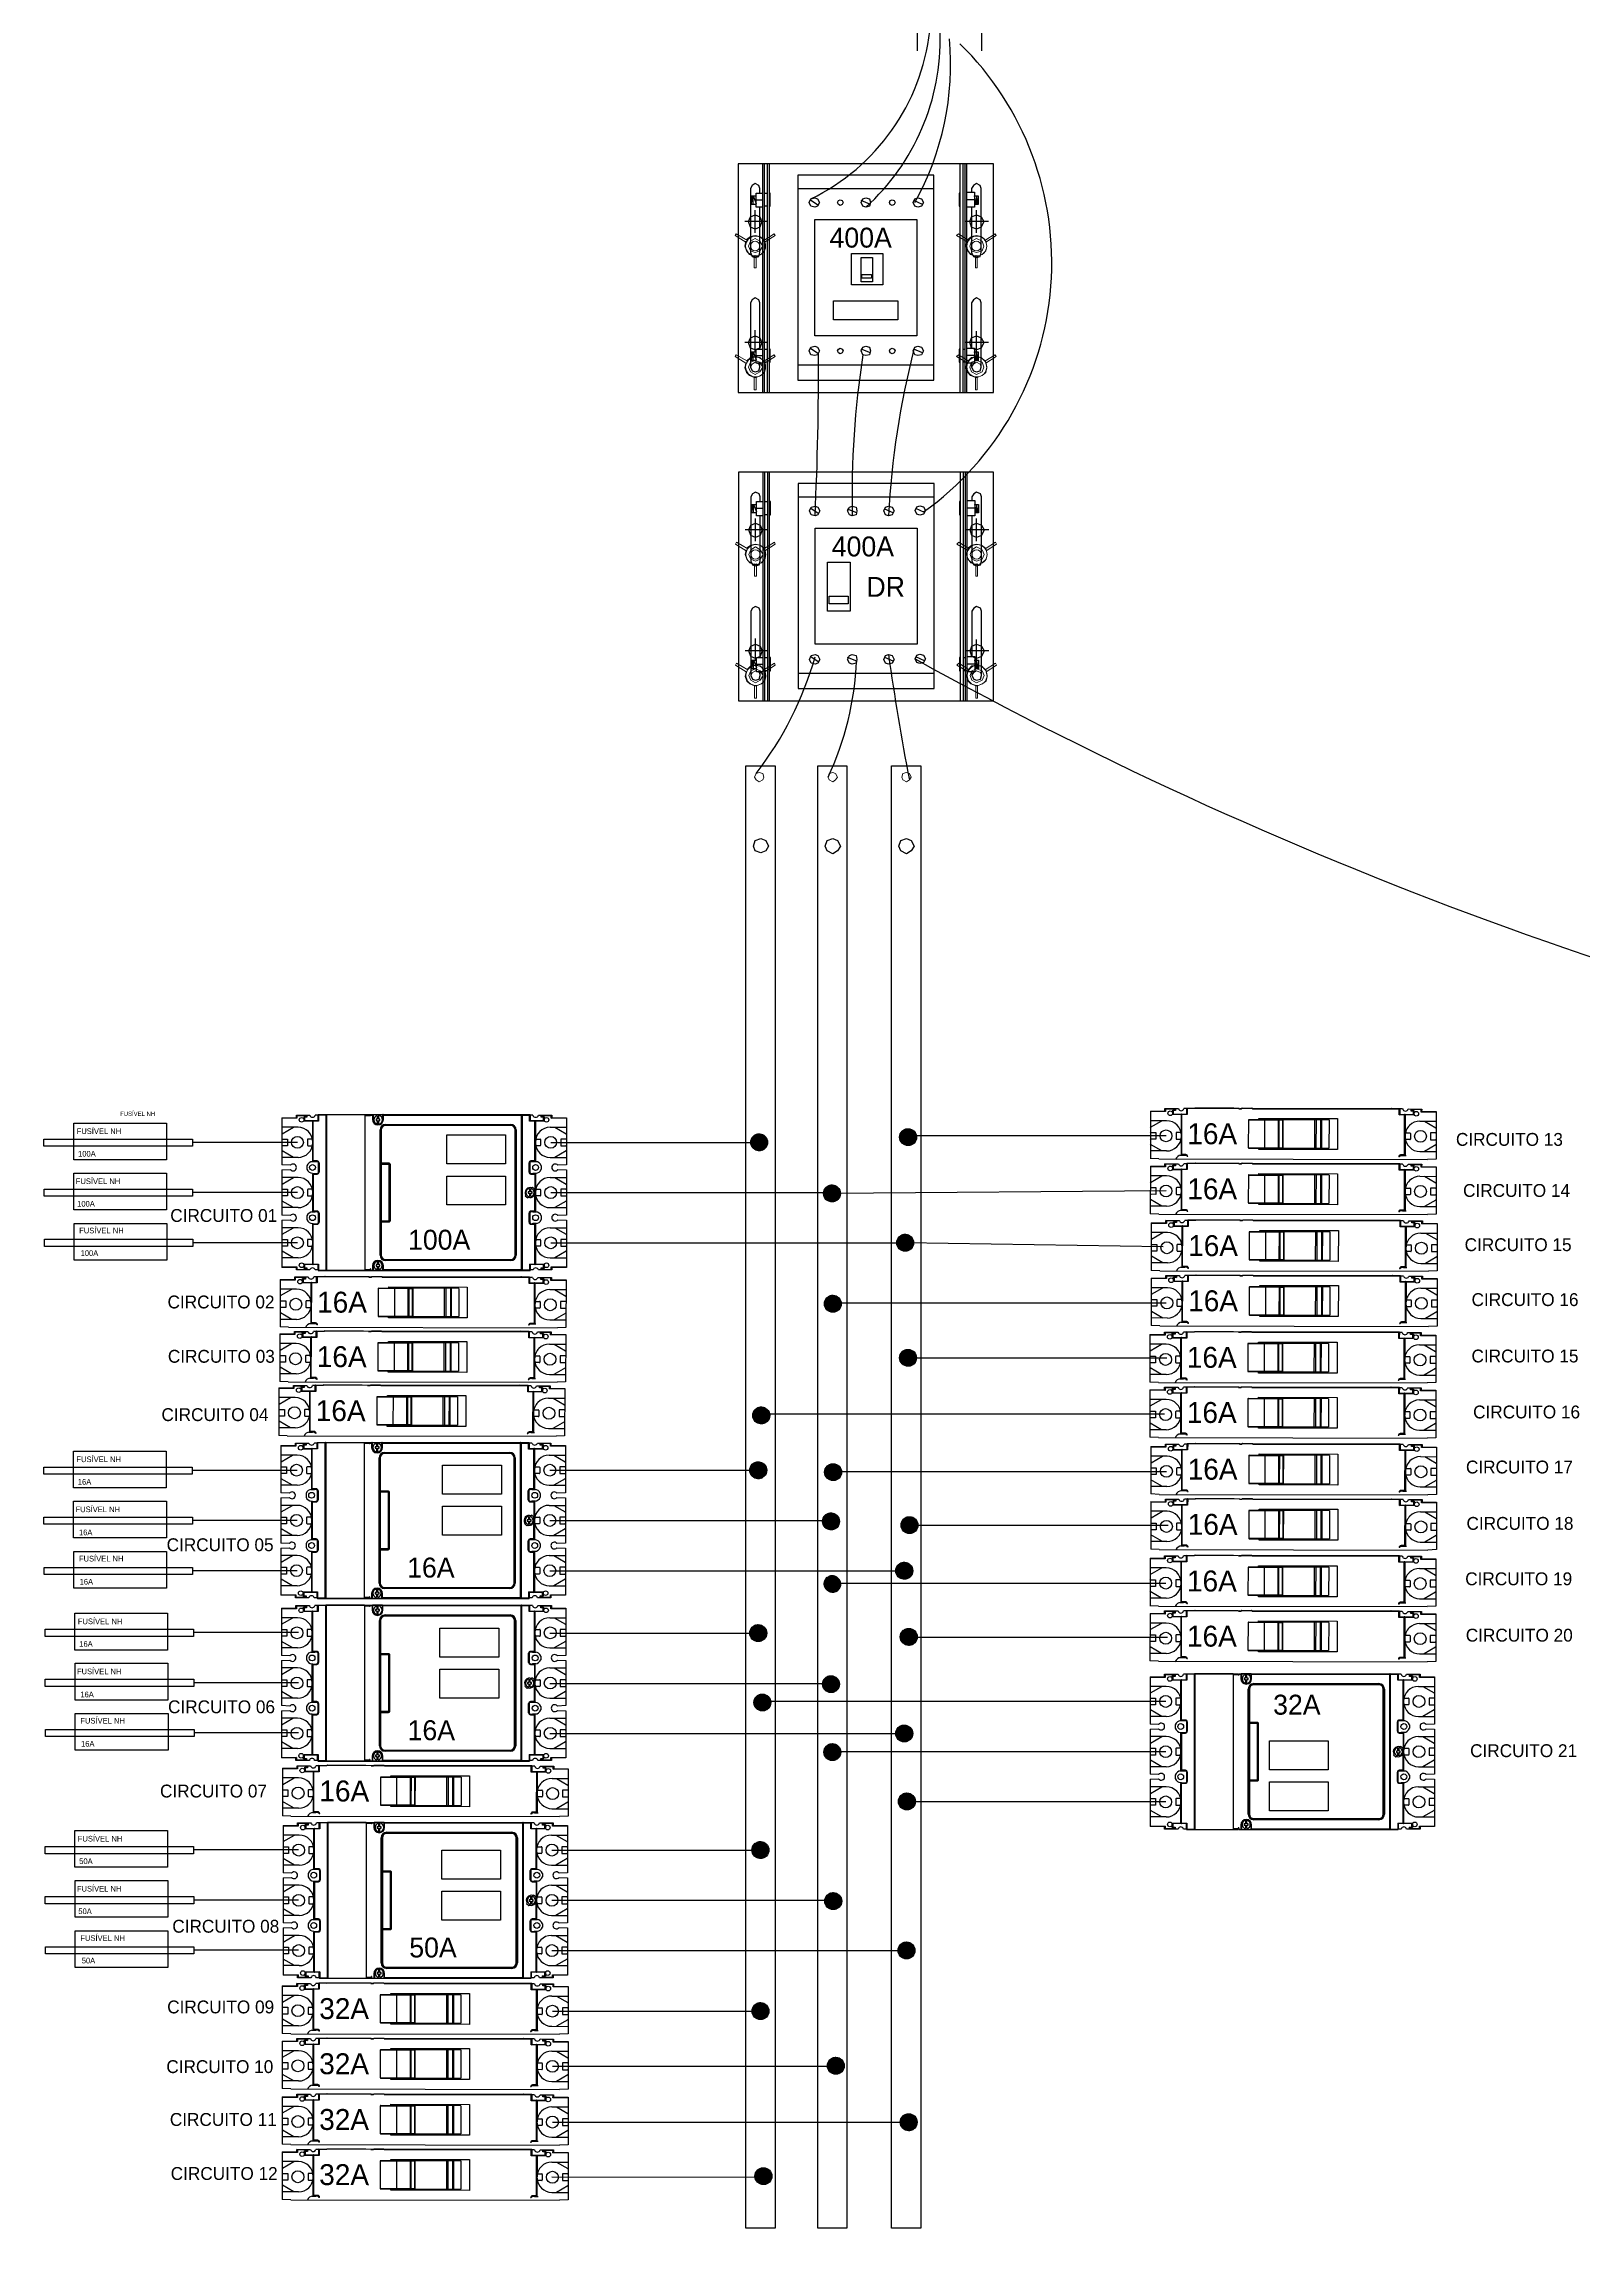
# Model space of a CAD drawing. Extents: x -4780 to 4154, y -1673 to 3208.
# Drawn here: x 1938 to 2894, y -495 to 866 of the extents above; entities that cross this region are included whole.
import ezdxf

# ---------------------------------------------------------------- set-up
doc = ezdxf.new("R2010")
doc.units = 0
doc.header["$MEASUREMENT"] = 0
doc.layers.add('ARQ-FOLHA', color=7, linetype='Continuous')
doc.layers.add('PDF_Geometry', color=7, linetype='Continuous', true_color=0x231f20)
doc.styles.add('CALIXTO', font='txt')
doc.styles.add('PADRÃO', font='', dxfattribs={"height": 0.2})
doc.styles.add('REGUA80', font='GOTHIC.TTF')
doc.styles.get('PADRÃO').set_extended_font_data('AvantGarde Bk BT')

msp = doc.modelspace()

# ---------------------------------------------------------------- texts
at = {"style": 'REGUA80'}
for s, height, p in [('FUSÍVEL NH', 3.5169, (1958.79, 186.715)), ('CIRCUITO 13', 8.00382, (2817.656, 179.374)), ('100A', 3.5169, (1959.66, 172.676)), ('FUSÍVEL NH', 3.5169, (1958.23, 155.553)), ('CIRCUITO 14', 8.00382, (2822.098, 147.573)), ('100A', 3.5169, (1959.1, 141.514)), ('CIRCUITO 01', 8.00382, (2017.051, 132.005)), ('FUSÍVEL NH', 3.5169, (1960.36, 124.844)), ('100A', 3.5169, (1961.23, 110.805)), ('CIRCUITO 15', 8.00382, (2823.058, 113.796)), ('CIRCUITO 02', 8.00382, (2015.364, 78.126)), ('CIRCUITO 16', 8.00382, (2827.38, 79.597)), ('CIRCUITO 03', 8.00382, (2015.576, 44.284)), ('CIRCUITO 15', 8.00382, (2827.354, 44.475)), ('CIRCUITO 04', 8.00382, (2011.58, 7.967)), ('CIRCUITO 16', 8.00382, (2828.338, 9.616)), ('FUSÍVEL NH', 3.5169, (1958.64, -17.605)), ('CIRCUITO 17', 8.00382, (2823.887, -24.661)), ('16A', 3.5169, (1959.511, -31.644)), ('FUSÍVEL NH', 3.5169, (1958.08, -48.767)), ('CIRCUITO 18', 8.00382, (2824.238, -59.76)), ('16A', 3.5169, (1960.203, -63.118)), ('CIRCUITO 05', 8.00382, (2014.791, -73.059)), ('FUSÍVEL NH', 3.5169, (1960.211, -79.476)), ('16A', 3.5169, (1960.613, -93.835)), ('CIRCUITO 19', 8.00382, (2823.434, -94.277)), ('FUSÍVEL NH', 3.5169, (1959.518, -118.531)), ('CIRCUITO 20', 8.00382, (2823.785, -129.376)), ('16A', 3.5169, (1960.388, -132.57)), ('FUSÍVEL NH', 3.5169, (1958.958, -149.693)), ('16A', 3.5169, (1961.081, -164.044)), ('FUSÍVEL NH', 3.5169, (1961.088, -180.402)), ('CIRCUITO 06', 8.00382, (2015.669, -173.985)), ('16A', 3.5169, (1961.491, -194.761)), ('CIRCUITO 21', 8.00382, (2826.485, -201.311)), ('CIRCUITO 07', 8.00382, (2010.673, -226.451)), ('FUSÍVEL NH', 3.5169, (1959.497, -253.868)), ('50A', 3.5169, (1960.368, -267.907)), ('FUSÍVEL NH', 3.5169, (1958.937, -285.03)), ('50A', 3.5169, (1959.808, -299.069)), ('FUSÍVEL NH', 3.5169, (1961.068, -315.739)), ('CIRCUITO 08', 8.00382, (2018.329, -310.648)), ('50A', 3.5169, (1961.938, -329.778)), ('CIRCUITO 09', 8.00382, (2015.153, -360.898)), ('CIRCUITO 10', 8.00382, (2014.61, -398.07)), ('CIRCUITO 11', 8.00382, (2016.794, -430.979)), ('CIRCUITO 12', 8.00382, (2017.337, -464.624))]:
    msp.add_text(s, height=height, dxfattribs=at).set_placement(p)
at = {"ltscale": 0.015, "char_height": 12.4126, "attachment_point": 1, "style": 'PADRÃO'}
for s, insert in [('400A', (2427.6, 751.154)), ('400A', (2428.979, 558.848)), ('DR', (2450.571, 533.698)), ('100A', (2165.132, 127.107)), ('16A', (2164.563, -77.067)), ('32A', (2703.822, -162.461)), ('16A', (2164.844, -178.348)), ('50A', (2165.891, -313.661))]:
    msp.add_mtext_dynamic_manual_height_columns(s, width=214.69906, gutter_width=62.063, heights=[51.583], dxfattribs=dict(at, insert=insert))
at = {"insert": (1985.848, 200.709), "char_height": 2.67837, "attachment_point": 1, "style": 'CALIXTO'}
msp.add_mtext_dynamic_manual_height_columns('FUSÍVEL NH ', width=52.27359, gutter_width=13.392, heights=[0], dxfattribs=at)
at = {"ltscale": 0.015, "char_height": 13.0373, "attachment_point": 1, "rotation": 359.894036, "style": 'PADRÃO'}
for s, insert in [('16A', (2650.396, 193.433)), ('16A', (2650.396, 159.09)), ('16A', (2650.932, 123.753)), ('16A', (2108.522, 88.552)), ('16A', (2650.932, 89.411)), ('16A', (2108.316, 54.617)), ('16A', (2650.109, 54.197)), ('16A', (2107.682, 20.987)), ('16A', (2650.109, 19.854)), ('16A', (2650.646, -15.483)), ('16A', (2650.646, -49.825)), ('16A', (2650.192, -85.099)), ('16A', (2650.192, -119.441)), ('16A', (2109.926, -215.865)), ('32A', (2109.831, -351.398)), ('32A', (2109.831, -385.74)), ('32A', (2109.825, -420.452)), ('32A', (2109.825, -454.794))]:
    msp.add_mtext_dynamic_manual_height_columns(s, width=225.50453, gutter_width=65.186, heights=[54.179], dxfattribs=dict(at, insert=insert))

# ---------------------------------------------------------------- blocks, each defined once
blk = doc.blocks.new('FOLHA A3')
at = {"layer": 'ARQ-FOLHA'}
for p, q in [((420, 0), (0, 0)), ((0, 0), (0, -297)), ((235, -10), (235, 0)), ((420, -297), (420, 0)), ((235, -297), (235, -287)), ((0, -297), (420, -297))]:
    blk.add_line(p, q, dxfattribs=at)
at = {"layer": 'ARQ-FOLHA', "const_width": 1}
blk.add_lwpolyline([(410, -10), (25, -10), (25, -287), (410, -287), (410, -10)], dxfattribs=at)

# ---------------------------------------------------------------- hatches: boundary and pattern name
h = msp.add_hatch()
h.set_pattern_fill('ANSI31', color=256)
h.set_pattern_definition([(45, (-622.29645, 128.66219), (-0.0883883476, 0.0883883476), [])])
h.paths.add_polyline_path([(2378.522, 181.558, 1), (2389.045, 181.558, 1)])
h = msp.add_hatch()
h.set_pattern_fill('ANSI31', color=256)
h.set_pattern_definition([(45, (-529.56233, 131.89669), (-0.0883883476, 0.0883883476), [])])
h.paths.add_polyline_path([(2471.256, 184.792, 1), (2481.779, 184.792, 1)])
h = msp.add_hatch()
h.set_pattern_fill('ANSI31', color=256)
h.set_pattern_definition([(45, (-576.97694, 96.85813), (-0.0883883476, 0.0883883476), [])])
h.paths.add_polyline_path([(2423.841, 149.754, 1), (2434.364, 149.754, 1)])
h = msp.add_hatch()
h.set_pattern_fill('ANSI31', color=256)
h.set_pattern_definition([(45, (-531.37007, 66.12417), (-0.0883883476, 0.0883883476), [])])
h.paths.add_polyline_path([(2469.448, 119.02, 1), (2479.971, 119.02, 1)])
h = msp.add_hatch()
h.set_pattern_fill('ANSI31', color=256)
h.set_pattern_definition([(45, (-576.43749, 28.13601), (-0.0883883476, 0.0883883476), [])])
h.paths.add_polyline_path([(2424.381, 81.032, 1), (2434.904, 81.032, 1)])
h = msp.add_hatch()
h.set_pattern_fill('ANSI31', color=256)
h.set_pattern_definition([(45, (-529.6025, -5.54532), (-0.0883883476, 0.0883883476), [])])
h.paths.add_polyline_path([(2471.216, 47.35, 1), (2481.739, 47.35, 1)])
h = msp.add_hatch()
h.set_pattern_fill('ANSI31', color=256)
h.set_pattern_definition([(45, (-620.99988, -41.39399), (-0.0883883476, 0.0883883476), [])])
h.paths.add_polyline_path([(2379.818, 11.502, 1), (2390.341, 11.502, 1)])
h = msp.add_hatch()
h.set_pattern_fill('ANSI31', color=256)
h.set_pattern_definition([(45, (-622.87392, -75.59089), (-0.0883883476, 0.0883883476), [])])
h.paths.add_polyline_path([(2377.944, -22.695, 1), (2388.467, -22.695, 1)])
h = msp.add_hatch()
h.set_pattern_fill('ANSI31', color=256)
h.set_pattern_definition([(45, (-576.26819, -76.76239), (-0.0883883476, 0.0883883476), [])])
h.paths.add_polyline_path([(2424.55, -23.867, 1), (2435.073, -23.867, 1)])
h = msp.add_hatch()
h.set_pattern_fill('ANSI31', color=256)
h.set_pattern_definition([(45, (-577.55441, -107.39495), (-0.0883883476, 0.0883883476), [])])
h.paths.add_polyline_path([(2423.264, -54.499, 1), (2433.787, -54.499, 1)])
h = msp.add_hatch()
h.set_pattern_fill('ANSI31', color=256)
h.set_pattern_definition([(45, (-528.72158, -109.73167), (-0.0883883476, 0.0883883476), [])])
h.paths.add_polyline_path([(2472.097, -56.836, 1), (2482.62, -56.836, 1)])
h = msp.add_hatch()
h.set_pattern_fill('ANSI31', color=256)
h.set_pattern_definition([(45, (-531.94754, -138.12891), (-0.0883883476, 0.0883883476), [])])
h.paths.add_polyline_path([(2468.871, -85.233, 1), (2479.394, -85.233, 1)])
h = msp.add_hatch()
h.set_pattern_fill('ANSI31', color=256)
h.set_pattern_definition([(45, (-576.72134, -146.37823), (-0.0883883476, 0.0883883476), [])])
h.paths.add_polyline_path([(2424.097, -93.483, 1), (2434.62, -93.483, 1)])
h = msp.add_hatch()
h.set_pattern_fill('ANSI31', color=256)
h.set_pattern_definition([(45, (-622.89687, -176.9792), (-0.0883883476, 0.0883883476), [])])
h.paths.add_polyline_path([(2377.921, -124.084, 1), (2388.444, -124.084, 1)])
h = msp.add_hatch()
h.set_pattern_fill('ANSI31', color=256)
h.set_pattern_definition([(45, (-529.17473, -179.34751), (-0.0883883476, 0.0883883476), [])])
h.paths.add_polyline_path([(2471.643, -126.452, 1), (2482.167, -126.452, 1)])
h = msp.add_hatch()
h.set_pattern_fill('ANSI31', color=256)
h.set_pattern_definition([(45, (-620.34565, -220.21961), (-0.0883883476, 0.0883883476), [])])
h.paths.add_polyline_path([(2380.472, -167.324, 1), (2390.996, -167.324, 1)])
h = msp.add_hatch()
h.set_pattern_fill('ANSI31', color=256)
h.set_pattern_definition([(45, (-577.57736, -208.78325), (-0.0883883476, 0.0883883476), [])])
h.paths.add_polyline_path([(2423.241, -155.888, 1), (2433.764, -155.888, 1)])
h = msp.add_hatch()
h.set_pattern_fill('ANSI31', color=256)
h.set_pattern_definition([(45, (-531.9705, -239.51721), (-0.0883883476, 0.0883883476), [])])
h.paths.add_polyline_path([(2468.848, -186.622, 1), (2479.371, -186.622, 1)])
h = msp.add_hatch()
h.set_pattern_fill('ANSI31', color=256)
h.set_pattern_definition([(45, (-576.73878, -251.09509), (-0.0883883476, 0.0883883476), [])])
h.paths.add_polyline_path([(2424.079, -198.199, 1), (2434.603, -198.199, 1)])
h = msp.add_hatch()
h.set_pattern_fill('ANSI31', color=256)
h.set_pattern_definition([(45, (-530.31699, -281.8179), (-0.0883883476, 0.0883883476), [])])
h.paths.add_polyline_path([(2470.501, -228.922, 1), (2481.024, -228.922, 1)])
h = msp.add_hatch()
h.set_pattern_fill('ANSI31', color=256)
h.set_pattern_definition([(45, (-621.5138, -312.07111), (-0.0883883476, 0.0883883476), [])])
h.paths.add_polyline_path([(2379.304, -259.176, 1), (2389.828, -259.176, 1)])
h = msp.add_hatch()
h.set_pattern_fill('ANSI31', color=256)
h.set_pattern_definition([(45, (-576.19429, -343.87517), (-0.0883883476, 0.0883883476), [])])
h.paths.add_polyline_path([(2424.624, -290.98, 1), (2435.147, -290.98, 1)])
h = msp.add_hatch()
h.set_pattern_fill('ANSI31', color=256)
h.set_pattern_definition([(45, (-530.58742, -374.60913), (-0.0883883476, 0.0883883476), [])])
h.paths.add_polyline_path([(2470.231, -321.714, 1), (2480.754, -321.714, 1)])
h = msp.add_hatch()
h.set_pattern_fill('ANSI31', color=256)
h.set_pattern_definition([(45, (-621.50203, -412.37554), (-0.0883883476, 0.0883883476), [])])
h.paths.add_polyline_path([(2379.316, -359.48, 1), (2389.839, -359.48, 1)])
h = msp.add_hatch()
h.set_pattern_fill('ANSI31', color=256)
h.set_pattern_definition([(45, (-574.58383, -446.43016), (-0.0883883476, 0.0883883476), [])])
h.paths.add_polyline_path([(2426.234, -393.535, 1), (2436.758, -393.535, 1)])
h = msp.add_hatch()
h.set_pattern_fill('ANSI31', color=256)
h.set_pattern_definition([(45, (-529.1893, -481.60245), (-0.0883883476, 0.0883883476), [])])
h.paths.add_polyline_path([(2471.629, -428.707, 1), (2482.152, -428.707, 1)])
h = msp.add_hatch()
h.set_pattern_fill('ANSI31', color=256)
h.set_pattern_definition([(45, (-619.66846, -515.19797), (-0.0883883476, 0.0883883476), [])])
h.paths.add_polyline_path([(2381.15, -462.302, 1), (2391.673, -462.302, 1)])

# ---------------------------------------------------------------- linework, layer by layer
at = {"color": 7, "linetype": 'Continuous'}
for p, q in [((2086.528, 196.896), (2086.528, 167.461)), ((2086.528, 196.896), (2095.564, 196.896)), ((2095.911, 196.549), (2086.528, 196.549)), ((2096.606, 190.919), (2086.528, 190.919)), ((2086.702, 186.849), (2093.751, 190.919)), ((2095.564, 196.896), (2095.564, 198.46)), ((2095.564, 198.46), (2103.928, 198.46)), ((2095.911, 198.112), (2095.564, 198.46)), ((2095.911, 196.549), (2095.564, 196.896)), ((2095.911, 198.112), (2095.911, 196.549)), ((2101.819, 198.112), (2095.911, 198.112)), ((2100.359, 194.742), (2100.359, 197.522)), ((2100.359, 197.522), (2101.819, 197.522)), ((2100.359, 197.522), (2100.707, 197.174)), ((2100.359, 194.742), (2100.707, 195.089)), ((2105.781, 194.742), (2100.359, 194.742)), ((2100.707, 197.174), (2100.707, 195.089)), ((2102.167, 197.174), (2100.707, 197.174)), ((2100.707, 195.089), (2109.117, 195.089)), ((2101.819, 198.112), (2102.167, 198.46)), ((2101.819, 197.522), (2101.819, 198.112)), ((2101.819, 197.522), (2102.167, 197.174)), ((2102.167, 198.46), (2102.167, 197.174)), ((2105.781, 170.012), (2105.781, 194.811)), ((2109.395, 194.811), (2105.781, 194.811)), ((2106.059, 170.013), (2106.059, 195.089)), ((2109.117, 198.46), (2107.356, 198.46)), ((2109.117, 195.089), (2109.117, 198.808)), ((2109.117, 198.808), (2141.437, 198.808)), ((2109.117, 198.808), (2109.395, 198.53)), ((2109.395, 194.811), (2109.117, 195.089)), ((2109.395, 198.53), (2109.395, 194.811)), ((2114.121, 198.53), (2109.395, 198.53)), ((2114.121, 101.987), (2114.121, 198.53)), ((2114.399, 198.808), (2114.399, 101.709)), ((2138.281, 198.669), (2114.399, 198.669)), ((2138.281, 198.794), (2138.281, 101.751)), ((2141.437, 198.112), (2138.281, 198.112)), ((2141.437, 197.973), (2141.437, 198.808)), ((2141.437, 198.46), (2143.035, 198.46)), ((2141.715, 197.973), (2141.437, 197.973)), ((2141.715, 198.808), (2241.107, 198.808)), ((2141.715, 198.808), (2141.715, 197.973)), ((2143.244, 198.808), (2143.035, 198.46)), ((2143.383, 198.669), (2143.035, 198.46)), ((2143.035, 198.46), (2143.035, 195.758)), ((2143.035, 195.758), (2143.383, 195.758)), ((2149.43, 198.669), (2143.383, 198.669)), ((2143.383, 198.669), (2143.383, 195.758)), ((2145.955, 196.027), (2145.19, 196.027)), ((2145.19, 196.027), (2145.19, 195.193)), ((2145.19, 195.193), (2145.955, 195.193)), ((2145.955, 198.122), (2145.955, 196.027)), ((2145.955, 195.193), (2145.955, 193.099)), ((2146.858, 196.027), (2146.858, 198.389)), ((2147.623, 196.027), (2146.858, 196.027)), ((2146.858, 195.193), (2147.623, 195.193)), ((2146.858, 192.832), (2146.858, 195.193)), ((2147.623, 195.193), (2147.623, 196.027)), ((2149.43, 195.758), (2149.43, 198.669)), ((2149.43, 195.758), (2149.777, 195.758)), ((2149.777, 198.46), (2149.569, 198.808)), ((2149.777, 198.46), (2240.759, 198.46)), ((2149.777, 195.758), (2149.777, 198.46)), ((2151.067, 192.65), (2229.044, 192.65)), ((2151.067, 192.65), (2151.067, 191.955)), ((2151.067, 192.303), (2229.044, 192.303)), ((2229.044, 191.955), (2151.067, 191.955)), ((2229.044, 191.955), (2229.044, 192.65)), ((2235.755, 102.057), (2235.755, 198.808)), ((2236.103, 198.46), (2236.103, 101.709)), ((2240.759, 198.46), (2241.107, 198.808)), ((2240.759, 194.742), (2240.759, 198.46)), ((2240.759, 194.742), (2241.107, 195.089)), ((2249.865, 194.742), (2240.759, 194.742)), ((2241.107, 198.808), (2241.107, 195.089)), ((2242.868, 198.46), (2241.107, 198.46)), ((2241.107, 195.089), (2249.517, 195.089)), ((2244.096, 170.012), (2244.096, 195.089)), ((2244.443, 194.742), (2244.443, 170.012)), ((2246.296, 198.46), (2254.66, 198.46)), ((2248.057, 198.46), (2248.405, 198.112)), ((2248.057, 197.174), (2248.057, 198.46)), ((2248.405, 197.522), (2248.057, 197.174)), ((2249.517, 197.174), (2248.057, 197.174)), ((2254.313, 198.112), (2248.405, 198.112)), ((2248.405, 198.112), (2248.405, 197.522)), ((2248.405, 197.522), (2249.865, 197.522)), ((2249.865, 197.522), (2249.517, 197.174)), ((2249.517, 195.089), (2249.517, 197.174)), ((2249.865, 194.742), (2249.517, 195.089)), ((2249.865, 197.522), (2249.865, 194.742)), ((2253.618, 190.919), (2263.696, 190.919)), ((2254.313, 198.112), (2254.66, 198.46)), ((2254.313, 196.549), (2254.313, 198.112)), ((2254.313, 196.549), (2254.66, 196.896)), ((2263.696, 196.549), (2254.313, 196.549)), ((2254.66, 198.46), (2254.66, 196.896)), ((2254.66, 196.896), (2263.696, 196.896)), ((2256.473, 190.919), (2263.522, 186.849)), ((2263.696, 196.896), (2263.696, 167.461)), ((2637.486, 195.016), (2627.36, 195.034)), ((2636.798, 200.674), (2627.37, 200.691)), ((2627.371, 201.04), (2636.45, 201.024)), ((2627.527, 190.945), (2634.617, 195.021)), ((2636.45, 201.024), (2636.453, 202.595)), ((2636.798, 200.674), (2636.45, 201.024)), ((2636.453, 202.595), (2644.857, 202.579)), ((2636.801, 202.245), (2636.453, 202.595)), ((2636.801, 202.245), (2636.798, 200.674)), ((2642.737, 202.234), (2636.801, 202.245)), ((2641.265, 198.85), (2641.27, 201.643)), ((2641.265, 198.85), (2641.614, 199.198)), ((2646.712, 198.84), (2641.265, 198.85)), ((2641.27, 201.643), (2642.736, 201.641)), ((2641.27, 201.643), (2641.618, 201.293)), ((2641.618, 201.293), (2641.614, 199.198)), ((2641.614, 199.198), (2650.065, 199.183)), ((2643.085, 201.291), (2641.618, 201.293)), ((2642.736, 201.641), (2642.737, 202.234)), ((2642.736, 201.641), (2643.085, 201.291)), ((2642.737, 202.234), (2643.087, 202.583)), ((2643.087, 202.583), (2643.085, 201.291)), ((2646.666, 173.992), (2646.712, 198.91)), ((2650.344, 198.903), (2646.712, 198.91)), ((2646.945, 173.992), (2646.992, 199.188)), ((2650.071, 202.57), (2648.301, 202.573)), ((2650.065, 199.183), (2650.072, 202.919)), ((2650.344, 198.903), (2650.065, 199.183)), ((2650.072, 202.919), (2682.547, 202.859)), ((2650.072, 202.919), (2650.351, 202.639)), ((2650.351, 202.639), (2650.344, 198.903)), ((2655.1, 202.63), (2650.351, 202.639)), ((2679.375, 202.725), (2655.379, 202.77)), ((2682.546, 202.51), (2684.152, 202.507)), ((2682.826, 202.858), (2782.695, 202.674)), ((2684.362, 202.856), (2684.152, 202.507)), ((2684.502, 202.716), (2684.152, 202.507)), ((2690.578, 202.704), (2684.502, 202.716)), ((2688.402, 195.299), (2688.37, 178.259)), ((2707.172, 195.264), (2688.402, 195.299)), ((2738.629, 195.486), (2688.682, 195.578)), ((2690.927, 202.494), (2690.718, 202.844)), ((2690.927, 202.494), (2782.345, 202.325)), ((2694.965, 195.566), (2694.966, 196.404)), ((2694.966, 196.404), (2743.918, 196.314)), ((2698.673, 178.239), (2698.705, 195.28)), ((2707.081, 195.48), (2707.081, 195.539)), ((2707.141, 178.224), (2707.172, 195.264)), ((2707.236, 178.224), (2707.267, 195.264)), ((2710.161, 195.259), (2707.267, 195.264)), ((2707.617, 178.223), (2707.648, 195.263)), ((2709.668, 195.26), (2709.636, 178.219)), ((2710.13, 178.218), (2710.161, 195.259)), ((2729.574, 195.502), (2729.542, 177.903)), ((2730.709, 177.901), (2730.741, 195.5)), ((2733.375, 195.495), (2733.342, 177.896)), ((2734.11, 177.895), (2734.142, 195.494)), ((2738.629, 195.486), (2738.596, 177.886)), ((2743.918, 196.314), (2743.882, 177.038)), ((2782.338, 198.589), (2782.345, 202.325)), ((2782.338, 198.589), (2782.688, 198.937)), ((2791.487, 198.572), (2782.338, 198.589)), ((2782.345, 202.325), (2782.695, 202.674)), ((2782.695, 202.674), (2782.688, 198.937)), ((2782.688, 198.937), (2791.138, 198.922)), ((2784.464, 202.321), (2782.694, 202.325)), ((2785.644, 173.735), (2785.691, 198.932)), ((2786.04, 198.582), (2785.994, 173.734)), ((2787.908, 202.315), (2796.313, 202.299)), ((2789.676, 201.02), (2789.678, 202.312)), ((2790.026, 201.368), (2789.676, 201.02)), ((2791.142, 201.017), (2789.676, 201.02)), ((2789.678, 202.312), (2790.027, 201.962)), ((2790.027, 201.962), (2790.026, 201.368)), ((2790.026, 201.368), (2791.492, 201.365)), ((2795.963, 201.951), (2790.027, 201.962)), ((2791.138, 198.922), (2791.142, 201.017)), ((2791.487, 198.572), (2791.138, 198.922)), ((2791.492, 201.365), (2791.142, 201.017)), ((2791.492, 201.365), (2791.487, 198.572)), ((2795.251, 194.724), (2805.378, 194.705)), ((2795.96, 200.379), (2795.963, 201.951)), ((2795.96, 200.379), (2796.31, 200.728)), ((2805.388, 200.362), (2795.96, 200.379)), ((2795.963, 201.951), (2796.313, 202.299)), ((2796.313, 202.299), (2796.31, 200.728)), ((2796.31, 200.728), (2805.389, 200.711)), ((2798.12, 194.719), (2805.196, 190.616)), ((2805.389, 200.711), (2805.334, 171.135)), ((2086.875, 183.621), (2090.003, 183.621)), ((2090.003, 179.45), (2086.875, 179.45)), ((2090.003, 183.621), (2090.003, 179.45)), ((2102.514, 183.273), (2102.514, 179.798)), ((2105.568, 183.621), (2102.862, 183.621)), ((2102.862, 179.45), (2105.551, 179.45)), ((2148.359, 189.247), (2147.664, 189.247)), ((2147.664, 111.27), (2147.664, 189.247)), ((2148.011, 132.434), (2148.011, 189.247)), ((2148.359, 189.247), (2148.359, 168.495)), ((2232.447, 189.247), (2231.752, 189.247)), ((2231.752, 111.27), (2231.752, 189.247)), ((2232.1, 189.247), (2232.1, 111.27)), ((2232.447, 189.247), (2232.447, 111.27)), ((2244.656, 183.621), (2247.362, 183.621)), ((2247.362, 179.45), (2244.672, 179.45)), ((2247.71, 183.273), (2247.71, 179.798)), ((2263.348, 183.621), (2260.221, 183.621)), ((2260.221, 183.621), (2260.221, 179.45)), ((2260.221, 179.45), (2263.348, 179.45)), ((2634.583, 176.165), (2627.507, 180.267)), ((2630.83, 183.505), (2627.687, 183.51)), ((2627.695, 187.701), (2630.838, 187.695)), ((2630.838, 187.695), (2630.83, 183.505)), ((2643.408, 187.322), (2643.402, 183.83)), ((2643.75, 183.481), (2646.453, 183.476)), ((2646.478, 187.666), (2643.758, 187.671)), ((2688.37, 178.259), (2707.141, 178.224)), ((2688.65, 177.979), (2707.048, 177.945)), ((2694.931, 177.129), (2694.932, 177.967)), ((2743.882, 177.038), (2694.931, 177.129)), ((2707.048, 177.949), (2707.049, 178.008)), ((2707.134, 177.944), (2738.596, 177.886)), ((2707.236, 178.224), (2710.13, 178.218)), ((2786.232, 187.407), (2788.952, 187.402)), ((2788.944, 183.212), (2786.242, 183.217)), ((2789.301, 187.053), (2789.294, 183.561)), ((2805.176, 179.939), (2798.085, 175.862)), ((2801.872, 187.379), (2801.864, 183.188)), ((2801.864, 183.188), (2805.007, 183.182)), ((2805.015, 187.373), (2801.872, 187.379)), ((2096.606, 172.152), (2086.528, 172.152)), ((2091.84, 167.242), (2086.528, 167.461)), ((2086.528, 164.333), (2091.84, 164.552)), ((2086.528, 164.333), (2086.528, 136.184)), ((2093.751, 172.152), (2086.702, 176.222)), ((2102.201, 166.972), (2102.201, 164.822)), ((2107.379, 169.372), (2105.144, 169.372)), ((2105.642, 169.673), (2105.642, 169.501)), ((2105.642, 169.673), (2108.541, 169.623)), ((2108.547, 169.97), (2106.059, 170.013)), ((2107.379, 169.643), (2107.379, 169.372)), ((2108.541, 169.623), (2108.547, 169.97)), ((2109.36, 163.005), (2109.36, 168.789)), ((2109.708, 168.789), (2109.36, 168.789)), ((2109.708, 168.789), (2109.708, 163.005)), ((2148.359, 168.495), (2148.011, 168.148)), ((2153.234, 168.148), (2148.011, 168.148)), ((2153.234, 167.8), (2148.011, 167.8)), ((2153.234, 168.495), (2148.359, 168.495)), ((2148.359, 168.148), (2148.359, 132.369)), ((2153.234, 167.8), (2153.234, 168.495)), ((2153.439, 132.924), (2153.439, 167.588)), ((2154.134, 167.588), (2153.439, 167.588)), ((2153.787, 132.924), (2153.787, 167.59)), ((2154.134, 132.924), (2154.134, 167.588)), ((2240.864, 168.789), (2240.516, 168.789)), ((2240.516, 163.005), (2240.516, 168.789)), ((2240.864, 168.789), (2240.864, 163.005)), ((2244.096, 170.012), (2241.677, 169.97)), ((2241.677, 169.97), (2241.683, 169.623)), ((2241.683, 169.623), (2244.582, 169.673)), ((2242.845, 169.643), (2242.845, 169.372)), ((2245.08, 169.372), (2242.845, 169.372)), ((2244.096, 170.012), (2244.443, 170.012)), ((2244.102, 169.665), (2244.096, 170.012)), ((2244.582, 169.673), (2244.582, 169.501)), ((2248.023, 166.972), (2248.023, 164.822)), ((2253.618, 172.152), (2263.696, 172.152)), ((2263.522, 176.222), (2256.473, 172.152)), ((2263.696, 167.461), (2258.384, 167.242)), ((2258.384, 164.552), (2263.696, 164.333)), ((2263.696, 164.333), (2263.696, 136.184)), ((2632.653, 171.234), (2627.316, 171.464)), ((2637.451, 176.159), (2627.325, 176.178)), ((2636.798, 166.332), (2627.37, 166.349)), ((2627.371, 166.698), (2636.45, 166.682)), ((2636.45, 166.682), (2636.453, 168.253)), ((2636.798, 166.332), (2636.45, 166.682)), ((2636.453, 168.253), (2644.857, 168.237)), ((2636.801, 167.903), (2636.453, 168.253)), ((2636.801, 167.903), (2636.798, 166.332)), ((2642.737, 167.892), (2636.801, 167.903)), ((2641.265, 164.508), (2641.27, 167.301)), ((2641.265, 164.508), (2641.614, 164.856)), ((2646.712, 164.498), (2641.265, 164.508)), ((2641.27, 167.301), (2642.736, 167.298)), ((2641.27, 167.301), (2641.618, 166.951)), ((2641.618, 166.951), (2641.614, 164.856)), ((2641.614, 164.856), (2650.065, 164.841)), ((2643.085, 166.949), (2641.618, 166.951)), ((2642.736, 167.298), (2642.737, 167.892)), ((2642.736, 167.298), (2643.085, 166.949)), ((2642.737, 167.892), (2643.087, 168.241)), ((2643.087, 168.241), (2643.085, 166.949)), ((2648.271, 173.346), (2646.025, 173.35)), ((2646.526, 173.651), (2646.525, 173.479)), ((2646.526, 173.651), (2649.438, 173.595)), ((2646.666, 139.65), (2646.712, 164.567)), ((2650.344, 164.561), (2646.712, 164.567)), ((2649.445, 173.944), (2646.945, 173.992)), ((2646.945, 139.65), (2646.992, 164.846)), ((2648.272, 173.618), (2648.271, 173.346)), ((2650.071, 168.228), (2648.301, 168.231)), ((2649.438, 173.595), (2649.445, 173.944)), ((2650.065, 164.841), (2650.072, 168.577)), ((2650.344, 164.561), (2650.065, 164.841)), ((2650.072, 168.577), (2682.547, 168.517)), ((2650.072, 168.577), (2650.351, 168.297)), ((2650.61, 172.755), (2650.26, 172.756)), ((2650.351, 168.297), (2650.344, 164.561)), ((2655.1, 168.288), (2650.351, 168.297)), ((2679.375, 168.383), (2655.379, 168.427)), ((2682.546, 168.168), (2684.152, 168.165)), ((2682.826, 168.516), (2782.695, 168.332)), ((2684.362, 168.513), (2684.152, 168.165)), ((2684.502, 168.374), (2684.152, 168.165)), ((2690.578, 168.362), (2684.502, 168.374)), ((2690.927, 168.152), (2690.718, 168.502)), ((2690.927, 168.152), (2782.345, 167.983)), ((2782.395, 172.511), (2782.045, 172.512)), ((2782.338, 164.247), (2782.345, 167.983)), ((2782.338, 164.247), (2782.688, 164.595)), ((2791.487, 164.23), (2782.338, 164.247)), ((2782.345, 167.983), (2782.695, 168.332)), ((2782.695, 168.332), (2782.688, 164.595)), ((2782.688, 164.595), (2791.138, 164.58)), ((2784.464, 167.979), (2782.694, 167.982)), ((2785.644, 173.735), (2783.214, 173.697)), ((2783.214, 173.697), (2783.22, 173.348)), ((2783.22, 173.348), (2786.133, 173.393)), ((2784.387, 173.366), (2784.386, 173.094)), ((2786.633, 173.09), (2784.386, 173.094)), ((2785.644, 173.735), (2785.994, 173.734)), ((2785.65, 173.386), (2785.644, 173.735)), ((2785.644, 139.393), (2785.691, 164.59)), ((2786.04, 164.24), (2785.994, 139.392)), ((2786.133, 173.393), (2786.132, 173.221)), ((2787.908, 167.973), (2796.313, 167.957)), ((2789.676, 166.678), (2789.678, 167.97)), ((2790.026, 167.026), (2789.676, 166.678)), ((2791.142, 166.675), (2789.676, 166.678)), ((2789.678, 167.97), (2790.027, 167.62)), ((2790.027, 167.62), (2790.026, 167.026)), ((2790.026, 167.026), (2791.492, 167.023)), ((2795.963, 167.609), (2790.027, 167.62)), ((2791.138, 164.58), (2791.142, 166.675)), ((2791.487, 164.23), (2791.138, 164.58)), ((2791.492, 167.023), (2791.142, 166.675)), ((2791.492, 167.023), (2791.487, 164.23)), ((2795.216, 175.867), (2805.343, 175.849)), ((2795.96, 166.037), (2795.963, 167.609)), ((2795.96, 166.037), (2796.31, 166.386)), ((2805.388, 166.02), (2795.96, 166.037)), ((2795.963, 167.609), (2796.313, 167.957)), ((2796.313, 167.957), (2796.31, 166.386)), ((2796.31, 166.386), (2805.389, 166.369)), ((2805.334, 171.135), (2799.996, 170.925)), ((2805.389, 166.369), (2805.334, 136.793)), ((2096.606, 159.642), (2086.528, 159.642)), ((2086.702, 155.572), (2093.751, 159.642)), ((2086.875, 152.343), (2090.003, 152.343)), ((2090.003, 152.343), (2090.003, 148.173)), ((2102.514, 151.996), (2102.514, 148.521)), ((2105.568, 152.343), (2102.862, 152.343)), ((2105.642, 162.293), (2105.642, 162.121)), ((2105.642, 162.121), (2108.541, 162.171)), ((2105.781, 138.735), (2105.781, 161.782)), ((2106.059, 161.78), (2108.547, 161.824)), ((2106.059, 161.78), (2106.059, 138.736)), ((2108.547, 161.824), (2108.541, 162.171)), ((2109.36, 163.005), (2109.708, 163.005)), ((2240.655, 150.675), (2239.891, 150.675)), ((2239.891, 150.675), (2239.891, 149.841)), ((2239.891, 149.841), (2240.655, 149.841)), ((2240.516, 163.005), (2240.864, 163.005)), ((2240.655, 152.77), (2240.655, 150.675)), ((2240.655, 149.841), (2240.655, 147.747)), ((2241.559, 150.675), (2241.559, 152.77)), ((2242.323, 150.675), (2241.559, 150.675)), ((2241.559, 149.841), (2242.323, 149.841)), ((2241.559, 147.747), (2241.559, 149.841)), ((2241.683, 162.171), (2241.677, 161.824)), ((2241.677, 161.824), (2244.096, 161.782)), ((2241.683, 162.171), (2244.582, 162.121)), ((2242.546, 153.542), (2242.238, 153.174)), ((2242.323, 149.841), (2242.323, 150.675)), ((2244.094, 152.247), (2242.546, 153.542)), ((2242.845, 162.422), (2245.08, 162.422)), ((2242.845, 162.151), (2242.845, 162.422)), ((2243.782, 151.879), (2244.094, 152.247)), ((2244.096, 161.782), (2244.102, 162.129)), ((2244.443, 161.782), (2244.096, 161.782)), ((2244.096, 161.782), (2244.096, 151.18)), ((2244.443, 161.782), (2244.443, 138.735)), ((2244.582, 162.293), (2244.582, 162.121)), ((2244.656, 152.343), (2247.362, 152.343)), ((2247.71, 151.996), (2247.71, 148.521)), ((2253.618, 159.642), (2263.696, 159.642)), ((2256.473, 159.642), (2263.522, 155.572)), ((2263.348, 152.343), (2260.221, 152.343)), ((2260.221, 152.343), (2260.221, 148.173)), ((2637.486, 160.673), (2627.36, 160.692)), ((2627.527, 156.602), (2634.617, 160.679)), ((2627.695, 153.359), (2630.838, 153.353)), ((2630.838, 153.353), (2630.83, 149.162)), ((2643.408, 152.98), (2643.402, 149.488)), ((2646.478, 153.324), (2643.758, 153.329)), ((2688.402, 160.957), (2688.37, 143.916)), ((2707.172, 160.922), (2688.402, 160.957)), ((2738.629, 161.143), (2688.682, 161.236)), ((2694.965, 161.224), (2694.966, 162.062)), ((2694.966, 162.062), (2743.918, 161.972)), ((2698.673, 143.897), (2698.705, 160.938)), ((2707.081, 161.138), (2707.081, 161.197)), ((2707.141, 143.882), (2707.172, 160.922)), ((2707.236, 143.881), (2707.267, 160.922)), ((2710.161, 160.917), (2707.267, 160.922)), ((2707.617, 143.881), (2707.648, 160.921)), ((2709.668, 160.918), (2709.636, 143.877)), ((2710.13, 143.876), (2710.161, 160.917)), ((2729.574, 161.16), (2729.542, 143.561)), ((2730.709, 143.559), (2730.741, 161.158)), ((2733.375, 161.153), (2733.342, 143.554)), ((2734.11, 143.552), (2734.142, 161.152)), ((2738.629, 161.143), (2738.596, 143.544)), ((2743.918, 161.972), (2743.882, 142.696)), ((2786.232, 153.065), (2788.952, 153.06)), ((2789.301, 152.71), (2789.294, 149.219)), ((2795.251, 160.382), (2805.378, 160.363)), ((2798.12, 160.376), (2805.196, 156.274)), ((2801.872, 153.036), (2801.864, 148.846)), ((2805.015, 153.031), (2801.872, 153.036)), ((2096.606, 140.875), (2086.528, 140.875)), ((2091.84, 135.965), (2086.528, 136.184)), ((2093.751, 140.875), (2086.702, 144.945)), ((2090.003, 148.173), (2086.875, 148.173)), ((2102.862, 148.173), (2105.551, 148.173)), ((2107.379, 138.095), (2105.144, 138.095)), ((2105.642, 138.396), (2105.642, 138.224)), ((2105.642, 138.396), (2108.541, 138.345)), ((2108.547, 138.693), (2106.059, 138.736)), ((2107.379, 138.095), (2107.379, 138.366)), ((2108.541, 138.345), (2108.547, 138.693)), ((2109.36, 131.728), (2109.36, 137.511)), ((2109.708, 137.511), (2109.36, 137.511)), ((2109.708, 137.511), (2109.708, 131.728)), ((2238.432, 148.638), (2238.123, 148.271)), ((2238.123, 148.271), (2239.667, 146.975)), ((2239.667, 146.975), (2239.976, 147.342)), ((2240.864, 137.511), (2240.516, 137.511)), ((2240.516, 131.728), (2240.516, 137.511)), ((2240.864, 137.511), (2240.864, 131.728)), ((2244.096, 138.735), (2241.677, 138.693)), ((2241.677, 138.693), (2241.683, 138.345)), ((2241.683, 138.345), (2244.582, 138.396)), ((2242.845, 138.095), (2242.845, 138.366)), ((2245.08, 138.095), (2242.845, 138.095)), ((2244.096, 138.735), (2244.096, 149.336)), ((2244.096, 138.735), (2244.443, 138.735)), ((2244.102, 138.388), (2244.096, 138.735)), ((2244.582, 138.396), (2244.582, 138.224)), ((2247.362, 148.173), (2244.672, 148.173)), ((2253.618, 140.875), (2263.696, 140.875)), ((2263.522, 144.945), (2256.473, 140.875)), ((2263.696, 136.184), (2258.384, 135.965)), ((2260.221, 148.173), (2263.348, 148.173)), ((2632.653, 136.892), (2627.316, 137.122)), ((2637.451, 141.817), (2627.325, 141.836)), ((2634.583, 141.822), (2627.507, 145.925)), ((2630.83, 149.162), (2627.687, 149.168)), ((2643.75, 149.139), (2646.453, 149.134)), ((2648.271, 139.004), (2646.025, 139.008)), ((2646.526, 139.309), (2646.525, 139.137)), ((2646.526, 139.309), (2649.438, 139.253)), ((2649.445, 139.602), (2646.945, 139.65)), ((2648.272, 139.275), (2648.271, 139.004)), ((2649.438, 139.253), (2649.445, 139.602)), ((2650.61, 138.413), (2650.26, 138.414)), ((2688.37, 143.916), (2707.141, 143.882)), ((2688.65, 143.637), (2707.048, 143.602)), ((2694.931, 142.787), (2694.932, 143.625)), ((2743.882, 142.696), (2694.931, 142.787)), ((2707.048, 143.607), (2707.049, 143.666)), ((2707.134, 143.602), (2738.596, 143.544)), ((2707.236, 143.881), (2710.13, 143.876)), ((2782.395, 138.169), (2782.045, 138.17)), ((2785.644, 139.393), (2783.214, 139.355)), ((2783.214, 139.355), (2783.22, 139.006)), ((2783.22, 139.006), (2786.133, 139.051)), ((2784.387, 139.024), (2784.386, 138.752)), ((2786.633, 138.748), (2784.386, 138.752)), ((2785.644, 139.393), (2785.994, 139.392)), ((2785.65, 139.043), (2785.644, 139.393)), ((2786.133, 139.051), (2786.132, 138.878)), ((2788.944, 148.87), (2786.242, 148.875)), ((2795.216, 141.525), (2805.343, 141.507)), ((2805.176, 145.596), (2798.085, 141.52)), ((2805.334, 136.793), (2799.996, 136.583)), ((2801.864, 148.846), (2805.007, 148.84)), ((2086.528, 133.056), (2091.84, 133.275)), ((2086.528, 133.056), (2086.528, 103.621)), ((2096.606, 128.364), (2086.528, 128.364)), ((2086.702, 124.294), (2093.751, 128.364)), ((2102.201, 135.694), (2102.201, 133.545)), ((2105.642, 131.015), (2105.642, 130.844)), ((2105.642, 130.844), (2108.541, 130.894)), ((2105.781, 105.706), (2105.781, 130.504)), ((2106.059, 130.503), (2108.547, 130.547)), ((2106.059, 105.428), (2106.059, 130.503)), ((2108.547, 130.547), (2108.541, 130.894)), ((2109.36, 131.728), (2109.708, 131.728)), ((2148.011, 132.716), (2153.229, 132.716)), ((2148.011, 111.27), (2148.011, 132.369)), ((2148.011, 132.369), (2153.231, 132.369)), ((2148.359, 132.021), (2148.011, 132.369)), ((2148.359, 132.021), (2148.359, 111.27)), ((2148.359, 132.021), (2153.229, 132.021)), ((2153.229, 132.021), (2153.229, 132.716)), ((2153.439, 132.924), (2154.134, 132.924)), ((2240.516, 131.728), (2240.864, 131.728)), ((2241.683, 130.894), (2241.677, 130.547)), ((2241.677, 130.547), (2244.096, 130.504)), ((2241.683, 130.894), (2244.582, 130.844)), ((2242.845, 131.144), (2245.08, 131.144)), ((2242.845, 130.874), (2242.845, 131.144)), ((2244.096, 130.504), (2244.102, 130.852)), ((2244.443, 130.504), (2244.096, 130.504)), ((2244.096, 105.428), (2244.096, 130.504)), ((2244.443, 130.504), (2244.443, 105.775)), ((2244.582, 131.015), (2244.582, 130.844)), ((2248.023, 135.694), (2248.023, 133.545)), ((2253.618, 128.364), (2263.696, 128.364)), ((2256.473, 128.364), (2263.522, 124.294)), ((2258.384, 133.275), (2263.696, 133.056)), ((2263.696, 133.056), (2263.696, 103.621)), ((2638.023, 125.336), (2627.896, 125.355)), ((2627.907, 131.361), (2636.986, 131.344)), ((2637.335, 130.994), (2627.907, 131.012)), ((2628.063, 121.265), (2635.154, 125.342)), ((2636.986, 131.344), (2636.989, 132.916)), ((2637.335, 130.994), (2636.986, 131.344)), ((2636.989, 132.916), (2645.394, 132.9)), ((2637.338, 132.566), (2636.989, 132.916)), ((2637.338, 132.566), (2637.335, 130.994)), ((2643.274, 132.555), (2637.338, 132.566)), ((2641.801, 129.17), (2641.806, 131.964)), ((2641.801, 129.17), (2642.151, 129.519)), ((2647.248, 129.16), (2641.801, 129.17)), ((2641.806, 131.964), (2643.273, 131.961)), ((2641.806, 131.964), (2642.155, 131.614)), ((2642.155, 131.614), (2642.151, 129.519)), ((2642.151, 129.519), (2650.601, 129.503)), ((2643.621, 131.611), (2642.155, 131.614)), ((2643.273, 131.961), (2643.274, 132.555)), ((2643.273, 131.961), (2643.621, 131.611)), ((2643.274, 132.555), (2643.624, 132.903)), ((2643.624, 132.903), (2643.621, 131.611)), ((2647.203, 104.312), (2647.249, 129.23)), ((2650.88, 129.223), (2647.249, 129.23)), ((2647.482, 104.313), (2647.528, 129.509)), ((2650.608, 132.891), (2648.838, 132.894)), ((2650.601, 129.503), (2650.608, 133.24)), ((2650.88, 129.223), (2650.601, 129.503)), ((2650.608, 133.24), (2683.083, 133.18)), ((2650.608, 133.24), (2650.887, 132.96)), ((2650.887, 132.96), (2650.88, 129.223)), ((2655.636, 132.951), (2650.887, 132.96)), ((2679.912, 133.046), (2655.916, 133.09)), ((2683.083, 132.83), (2684.689, 132.827)), ((2683.363, 133.179), (2783.231, 132.994)), ((2684.899, 133.176), (2684.689, 132.827)), ((2685.038, 133.036), (2684.689, 132.827)), ((2691.114, 133.025), (2685.038, 133.036)), ((2688.938, 125.62), (2688.907, 108.579)), ((2707.709, 125.585), (2688.938, 125.62)), ((2739.165, 125.806), (2689.219, 125.899)), ((2691.463, 132.815), (2691.254, 133.165)), ((2691.463, 132.815), (2782.882, 132.646)), ((2695.501, 125.887), (2695.503, 126.725)), ((2695.503, 126.725), (2744.454, 126.635)), ((2699.21, 108.56), (2699.241, 125.601)), ((2707.617, 125.801), (2707.618, 125.86)), ((2707.677, 108.544), (2707.709, 125.585)), ((2707.772, 108.544), (2707.804, 125.585)), ((2710.698, 125.58), (2707.804, 125.585)), ((2708.153, 108.544), (2708.185, 125.584)), ((2710.204, 125.58), (2710.173, 108.54)), ((2710.666, 108.539), (2710.698, 125.58)), ((2730.111, 125.823), (2730.078, 108.224)), ((2731.246, 108.222), (2731.278, 125.821)), ((2733.911, 125.816), (2733.879, 108.217)), ((2734.646, 108.215), (2734.679, 125.815)), ((2739.165, 125.806), (2739.133, 108.207)), ((2744.454, 126.635), (2744.419, 107.359)), ((2782.875, 128.91), (2782.882, 132.646)), ((2782.875, 128.91), (2783.225, 129.258)), ((2792.024, 128.893), (2782.875, 128.91)), ((2782.882, 132.646), (2783.231, 132.994)), ((2783.231, 132.994), (2783.225, 129.258)), ((2783.225, 129.258), (2791.675, 129.242)), ((2785.001, 132.642), (2783.231, 132.645)), ((2786.181, 104.055), (2786.228, 129.253)), ((2786.576, 128.903), (2786.53, 104.055)), ((2788.445, 132.636), (2796.849, 132.62)), ((2790.212, 131.34), (2790.215, 132.632)), ((2790.562, 131.689), (2790.212, 131.34)), ((2791.679, 131.338), (2790.212, 131.34)), ((2790.215, 132.632), (2790.563, 132.282)), ((2790.563, 132.282), (2790.562, 131.689)), ((2790.562, 131.689), (2792.029, 131.686)), ((2796.499, 132.271), (2790.563, 132.282)), ((2791.675, 129.242), (2791.679, 131.338)), ((2792.024, 128.893), (2791.675, 129.242)), ((2792.029, 131.686), (2791.679, 131.338)), ((2792.029, 131.686), (2792.024, 128.893)), ((2795.788, 125.045), (2805.914, 125.026)), ((2796.497, 130.7), (2796.499, 132.271)), ((2796.497, 130.7), (2796.846, 131.049)), ((2805.925, 130.683), (2796.497, 130.7)), ((2796.499, 132.271), (2796.849, 132.62)), ((2796.849, 132.62), (2796.846, 131.049)), ((2796.846, 131.049), (2805.925, 131.032)), ((2798.656, 125.039), (2805.732, 120.937)), ((2805.925, 131.032), (2805.871, 101.456)), ((2096.606, 109.598), (2086.528, 109.598)), ((2093.751, 109.598), (2086.702, 113.668)), ((2086.875, 121.066), (2090.003, 121.066)), ((2090.003, 116.896), (2086.875, 116.896)), ((2090.003, 121.066), (2090.003, 116.896)), ((2102.514, 120.719), (2102.514, 117.243)), ((2105.568, 121.066), (2102.862, 121.066)), ((2102.862, 116.896), (2105.551, 116.896)), ((2147.664, 111.27), (2148.359, 111.27)), ((2231.752, 111.27), (2232.447, 111.27)), ((2244.656, 121.066), (2247.362, 121.066)), ((2247.362, 116.896), (2244.672, 116.896)), ((2247.71, 120.719), (2247.71, 117.243)), ((2253.618, 109.598), (2263.696, 109.598)), ((2263.522, 113.668), (2256.473, 109.598)), ((2263.348, 121.066), (2260.221, 121.066)), ((2260.221, 121.066), (2260.221, 116.896)), ((2260.221, 116.896), (2263.348, 116.896)), ((2635.119, 106.485), (2628.043, 110.588)), ((2631.367, 113.825), (2628.224, 113.831)), ((2628.232, 118.021), (2631.375, 118.016)), ((2631.375, 118.016), (2631.367, 113.825)), ((2643.945, 117.643), (2643.938, 114.151)), ((2644.287, 113.801), (2646.99, 113.796)), ((2647.014, 117.987), (2644.295, 117.992)), ((2786.769, 117.728), (2789.489, 117.723)), ((2789.481, 113.533), (2786.778, 113.538)), ((2789.837, 117.373), (2789.831, 113.881)), ((2805.712, 110.259), (2798.622, 106.183)), ((2802.409, 117.699), (2802.401, 113.509)), ((2802.401, 113.509), (2805.544, 113.503)), ((2805.552, 117.693), (2802.409, 117.699)), ((2085.496, 96.16), (2085.442, 66.583)), ((2085.496, 96.16), (2094.575, 96.143)), ((2094.924, 95.793), (2085.496, 95.81)), ((2086.528, 103.968), (2095.911, 103.968)), ((2095.564, 103.621), (2086.528, 103.621)), ((2094.575, 96.143), (2094.578, 97.714)), ((2094.924, 95.793), (2094.575, 96.143)), ((2094.578, 97.714), (2102.983, 97.699)), ((2094.927, 97.364), (2094.578, 97.714)), ((2094.927, 97.364), (2094.924, 95.793)), ((2100.863, 97.353), (2094.927, 97.364)), ((2095.911, 103.968), (2095.564, 103.621)), ((2095.564, 102.057), (2095.564, 103.621)), ((2095.911, 102.404), (2095.564, 102.057)), ((2103.928, 102.057), (2095.564, 102.057)), ((2095.911, 103.968), (2095.911, 102.404)), ((2095.911, 102.404), (2101.819, 102.404)), ((2099.39, 93.969), (2099.395, 96.763)), ((2099.395, 96.763), (2100.862, 96.76)), ((2099.395, 96.763), (2099.744, 96.413)), ((2099.744, 96.413), (2099.74, 94.318)), ((2101.211, 96.41), (2099.744, 96.413)), ((2100.359, 102.995), (2100.359, 105.775)), ((2100.359, 105.775), (2105.781, 105.775)), ((2100.359, 105.775), (2100.707, 105.428)), ((2100.359, 102.995), (2100.707, 103.343)), ((2101.819, 102.995), (2100.359, 102.995)), ((2100.707, 105.428), (2100.707, 103.343)), ((2109.117, 105.428), (2100.707, 105.428)), ((2100.707, 103.343), (2102.167, 103.343)), ((2100.862, 96.76), (2100.863, 97.353)), ((2100.862, 96.76), (2101.211, 96.41)), ((2100.863, 97.353), (2101.213, 97.702)), ((2101.213, 97.702), (2101.211, 96.41)), ((2101.819, 102.995), (2102.167, 103.343)), ((2101.819, 102.404), (2101.819, 102.995)), ((2101.819, 102.404), (2102.167, 102.057)), ((2102.167, 103.343), (2102.167, 102.057)), ((2105.781, 105.706), (2109.395, 105.706)), ((2108.197, 97.689), (2106.427, 97.692)), ((2109.117, 102.057), (2107.286, 102.057)), ((2108.19, 94.302), (2108.197, 98.038)), ((2108.197, 98.038), (2140.672, 97.978)), ((2108.197, 98.038), (2108.476, 97.758)), ((2108.476, 97.758), (2108.469, 94.022)), ((2113.225, 97.75), (2108.476, 97.758)), ((2109.395, 105.706), (2109.117, 105.428)), ((2109.117, 101.987), (2109.117, 105.428)), ((2109.117, 101.987), (2114.121, 101.987)), ((2109.395, 105.706), (2109.395, 101.709)), ((2109.395, 101.709), (2141.437, 101.709)), ((2137.501, 97.844), (2113.505, 97.889)), ((2114.399, 101.848), (2138.281, 101.848)), ((2138.281, 102.404), (2141.437, 102.404)), ((2140.672, 97.629), (2142.278, 97.626)), ((2140.952, 97.978), (2240.821, 97.793)), ((2141.437, 102.752), (2141.437, 101.709)), ((2141.715, 102.752), (2141.437, 102.752)), ((2141.715, 102.057), (2141.437, 102.057)), ((2141.715, 102.752), (2141.715, 101.709)), ((2141.715, 101.848), (2149.43, 101.848)), ((2141.715, 101.709), (2241.107, 101.709)), ((2142.488, 97.975), (2142.278, 97.626)), ((2142.627, 97.835), (2142.278, 97.626)), ((2148.703, 97.824), (2142.627, 97.835)), ((2143.035, 104.69), (2143.035, 101.709)), ((2143.383, 104.69), (2143.035, 104.69)), ((2143.383, 104.69), (2143.383, 101.848)), ((2145.19, 105.323), (2145.19, 104.489)), ((2145.955, 105.323), (2145.19, 105.323)), ((2145.19, 104.489), (2145.955, 104.489)), ((2145.955, 107.418), (2145.955, 105.323)), ((2145.955, 104.489), (2145.955, 102.395)), ((2146.858, 105.323), (2146.858, 107.418)), ((2147.623, 105.323), (2146.858, 105.323)), ((2146.858, 102.395), (2146.858, 104.489)), ((2146.858, 104.489), (2147.623, 104.489)), ((2147.623, 104.489), (2147.623, 105.323)), ((2149.052, 97.614), (2148.843, 97.963)), ((2149.052, 97.613), (2240.471, 97.444)), ((2149.43, 101.848), (2149.43, 104.69)), ((2149.777, 104.69), (2149.43, 104.69)), ((2149.43, 101.848), (2149.777, 102.057)), ((2149.569, 101.709), (2149.777, 102.057)), ((2149.777, 102.057), (2149.777, 104.69)), ((2235.755, 102.057), (2149.777, 102.057)), ((2151.067, 108.562), (2151.067, 107.867)), ((2151.067, 108.562), (2229.044, 108.562)), ((2229.044, 108.214), (2151.067, 108.214)), ((2229.044, 107.867), (2151.067, 107.867)), ((2229.044, 107.867), (2229.044, 108.562)), ((2235.755, 102.057), (2236.103, 101.709)), ((2236.103, 102.057), (2240.759, 102.057)), ((2240.464, 93.708), (2240.471, 97.444)), ((2240.471, 97.444), (2240.821, 97.793)), ((2240.759, 105.775), (2241.107, 105.428)), ((2240.759, 105.775), (2249.865, 105.775)), ((2240.759, 105.775), (2240.759, 102.057)), ((2241.107, 101.709), (2240.759, 102.057)), ((2240.821, 97.793), (2240.814, 94.057)), ((2242.59, 97.441), (2240.82, 97.444)), ((2249.517, 105.428), (2241.107, 105.428)), ((2241.107, 105.428), (2241.107, 101.709)), ((2242.938, 102.057), (2241.107, 102.057)), ((2246.034, 97.434), (2254.438, 97.419)), ((2254.66, 102.057), (2246.296, 102.057)), ((2247.801, 96.139), (2247.804, 97.431)), ((2248.151, 96.487), (2247.801, 96.139)), ((2249.268, 96.136), (2247.801, 96.139)), ((2247.804, 97.431), (2248.152, 97.081)), ((2248.405, 102.995), (2248.057, 103.343)), ((2248.057, 103.343), (2249.517, 103.343)), ((2248.057, 102.057), (2248.057, 103.343)), ((2248.405, 102.404), (2248.057, 102.057)), ((2248.152, 97.081), (2248.151, 96.487)), ((2248.151, 96.487), (2249.618, 96.485)), ((2254.089, 97.07), (2248.152, 97.081)), ((2249.865, 102.995), (2248.405, 102.995)), ((2248.405, 102.995), (2248.405, 102.404)), ((2248.405, 102.404), (2254.313, 102.404)), ((2249.264, 94.041), (2249.268, 96.136)), ((2249.618, 96.485), (2249.268, 96.136)), ((2249.865, 105.775), (2249.517, 105.428)), ((2249.517, 103.343), (2249.517, 105.428)), ((2249.865, 102.995), (2249.517, 103.343)), ((2249.618, 96.485), (2249.613, 93.691)), ((2249.865, 105.775), (2249.865, 102.995)), ((2254.086, 95.499), (2254.089, 97.07)), ((2254.086, 95.499), (2254.436, 95.847)), ((2263.514, 95.481), (2254.086, 95.499)), ((2254.089, 97.07), (2254.438, 97.419)), ((2254.313, 103.968), (2254.66, 103.621)), ((2254.313, 103.968), (2263.696, 103.968)), ((2254.313, 102.404), (2254.313, 103.968)), ((2254.66, 102.057), (2254.313, 102.404)), ((2254.438, 97.419), (2254.436, 95.847)), ((2254.436, 95.847), (2263.515, 95.83)), ((2263.696, 103.621), (2254.66, 103.621)), ((2254.66, 103.621), (2254.66, 102.057)), ((2263.515, 95.83), (2263.46, 66.254)), ((2633.19, 101.555), (2627.853, 101.785)), ((2637.988, 106.48), (2627.861, 106.499)), ((2627.907, 97.019), (2636.986, 97.002)), ((2637.335, 96.652), (2627.907, 96.67)), ((2636.986, 97.002), (2636.989, 98.574)), ((2637.335, 96.652), (2636.986, 97.002)), ((2636.989, 98.574), (2645.394, 98.558)), ((2637.338, 98.224), (2636.989, 98.574)), ((2637.338, 98.224), (2637.335, 96.652)), ((2643.274, 98.213), (2637.338, 98.224)), ((2641.801, 94.828), (2641.806, 97.622)), ((2641.806, 97.622), (2643.273, 97.619)), ((2641.806, 97.622), (2642.155, 97.272)), ((2642.155, 97.272), (2642.151, 95.177)), ((2643.621, 97.269), (2642.155, 97.272)), ((2643.273, 97.619), (2643.274, 98.213)), ((2643.273, 97.619), (2643.621, 97.269)), ((2643.274, 98.213), (2643.624, 98.561)), ((2643.624, 98.561), (2643.621, 97.269)), ((2648.808, 103.666), (2646.561, 103.671)), ((2647.062, 103.972), (2647.062, 103.799)), ((2647.062, 103.972), (2649.975, 103.916)), ((2649.982, 104.265), (2647.482, 104.313)), ((2648.808, 103.938), (2648.808, 103.666)), ((2650.608, 98.548), (2648.838, 98.552)), ((2649.975, 103.916), (2649.982, 104.265)), ((2650.601, 95.161), (2650.608, 98.898)), ((2650.608, 98.898), (2683.083, 98.838)), ((2650.608, 98.898), (2650.887, 98.618)), ((2651.146, 103.076), (2650.797, 103.076)), ((2650.887, 98.618), (2650.88, 94.881)), ((2655.636, 98.609), (2650.887, 98.618)), ((2679.912, 98.704), (2655.916, 98.748)), ((2683.083, 98.488), (2684.689, 98.485)), ((2683.363, 98.837), (2783.231, 98.652)), ((2684.899, 98.834), (2684.689, 98.485)), ((2685.038, 98.694), (2684.689, 98.485)), ((2691.114, 98.683), (2685.038, 98.694)), ((2688.907, 108.579), (2707.677, 108.544)), ((2689.186, 108.299), (2707.585, 108.265)), ((2691.463, 98.473), (2691.254, 98.822)), ((2691.463, 98.473), (2782.882, 98.304)), ((2695.467, 107.45), (2695.469, 108.288)), ((2744.419, 107.359), (2695.467, 107.45)), ((2707.585, 108.27), (2707.585, 108.329)), ((2707.67, 108.265), (2739.133, 108.207)), ((2707.772, 108.544), (2710.666, 108.539)), ((2782.931, 102.832), (2782.582, 102.833)), ((2782.875, 94.567), (2782.882, 98.304)), ((2782.882, 98.304), (2783.231, 98.652)), ((2783.231, 98.652), (2783.225, 94.916)), ((2785.001, 98.3), (2783.231, 98.303)), ((2786.181, 104.055), (2783.751, 104.017)), ((2783.751, 104.017), (2783.756, 103.668)), ((2783.756, 103.668), (2786.669, 103.714)), ((2784.923, 103.687), (2784.923, 103.415)), ((2787.169, 103.41), (2784.923, 103.415)), ((2786.181, 104.055), (2786.53, 104.055)), ((2786.186, 103.706), (2786.181, 104.055)), ((2786.669, 103.714), (2786.669, 103.541)), ((2788.445, 98.293), (2796.849, 98.278)), ((2790.212, 96.998), (2790.215, 98.29)), ((2790.562, 97.347), (2790.212, 96.998)), ((2791.679, 96.995), (2790.212, 96.998)), ((2790.215, 98.29), (2790.563, 97.94)), ((2790.563, 97.94), (2790.562, 97.347)), ((2790.562, 97.347), (2792.029, 97.344)), ((2796.499, 97.929), (2790.563, 97.94)), ((2791.675, 94.9), (2791.679, 96.995)), ((2792.029, 97.344), (2791.679, 96.995)), ((2792.029, 97.344), (2792.024, 94.55)), ((2795.753, 106.188), (2805.879, 106.169)), ((2796.497, 96.358), (2796.499, 97.929)), ((2796.497, 96.358), (2796.846, 96.707)), ((2805.925, 96.341), (2796.497, 96.358)), ((2796.499, 97.929), (2796.849, 98.278)), ((2796.849, 98.278), (2796.846, 96.707)), ((2796.846, 96.707), (2805.925, 96.69)), ((2805.871, 101.456), (2800.533, 101.245)), ((2805.925, 96.69), (2805.871, 67.113)), ((2095.612, 90.135), (2085.485, 90.154)), ((2085.652, 86.064), (2092.743, 90.14)), ((2085.821, 82.82), (2088.964, 82.814)), ((2088.964, 82.814), (2088.956, 78.624)), ((2099.39, 93.969), (2099.74, 94.318)), ((2104.838, 93.959), (2099.39, 93.969)), ((2099.74, 94.318), (2108.19, 94.302)), ((2101.534, 82.442), (2101.527, 78.95)), ((2104.603, 82.785), (2101.884, 82.79)), ((2104.792, 69.111), (2104.838, 94.029)), ((2108.469, 94.022), (2104.838, 94.029)), ((2105.071, 69.112), (2105.118, 94.308)), ((2108.469, 94.022), (2108.19, 94.302)), ((2146.528, 90.418), (2146.496, 73.378)), ((2165.298, 90.384), (2146.528, 90.418)), ((2196.754, 90.605), (2146.808, 90.697)), ((2153.09, 90.686), (2153.092, 91.524)), ((2153.092, 91.524), (2202.044, 91.433)), ((2156.799, 73.359), (2156.83, 90.399)), ((2165.207, 90.6), (2165.207, 90.659)), ((2165.266, 73.343), (2165.298, 90.384)), ((2165.361, 73.343), (2165.393, 90.383)), ((2168.287, 90.378), (2165.393, 90.383)), ((2165.742, 73.342), (2165.774, 90.383)), ((2167.793, 90.379), (2167.762, 73.338)), ((2168.255, 73.338), (2168.287, 90.378)), ((2187.7, 90.622), (2187.668, 73.022)), ((2188.835, 73.02), (2188.867, 90.619)), ((2191.5, 90.614), (2191.468, 73.015)), ((2192.235, 73.014), (2192.268, 90.613)), ((2196.754, 90.605), (2196.722, 73.006)), ((2202.044, 91.433), (2202.008, 72.158)), ((2240.464, 93.708), (2240.814, 94.057)), ((2249.613, 93.691), (2240.464, 93.708)), ((2240.814, 94.057), (2249.264, 94.041)), ((2243.77, 68.854), (2243.817, 94.051)), ((2244.165, 93.701), (2244.119, 68.853)), ((2244.358, 82.527), (2247.078, 82.522)), ((2247.426, 82.172), (2247.42, 78.68)), ((2249.613, 93.691), (2249.264, 94.041)), ((2253.377, 89.843), (2263.503, 89.824)), ((2256.246, 89.838), (2263.321, 85.735)), ((2259.998, 82.498), (2259.99, 78.307)), ((2263.141, 82.492), (2259.998, 82.498)), ((2638.023, 90.994), (2627.896, 91.013)), ((2628.063, 86.923), (2635.154, 90.999)), ((2628.232, 83.679), (2631.375, 83.673)), ((2631.375, 83.673), (2631.367, 79.483)), ((2641.801, 94.828), (2642.151, 95.177)), ((2647.248, 94.818), (2641.801, 94.828)), ((2642.151, 95.177), (2650.601, 95.161)), ((2643.945, 83.301), (2643.938, 79.809)), ((2647.014, 83.644), (2644.295, 83.65)), ((2647.203, 69.97), (2647.249, 94.888)), ((2650.88, 94.881), (2647.249, 94.888)), ((2647.482, 69.971), (2647.528, 95.167)), ((2650.88, 94.881), (2650.601, 95.161)), ((2688.938, 91.278), (2688.907, 74.237)), ((2707.709, 91.243), (2688.938, 91.278)), ((2739.165, 91.464), (2689.219, 91.556)), ((2695.501, 91.545), (2695.503, 92.383)), ((2695.503, 92.383), (2744.454, 92.292)), ((2699.21, 74.218), (2699.241, 91.259)), ((2707.617, 91.459), (2707.618, 91.518)), ((2707.677, 74.202), (2707.709, 91.243)), ((2707.772, 74.202), (2707.804, 91.243)), ((2710.698, 91.237), (2707.804, 91.243)), ((2708.153, 74.201), (2708.185, 91.242)), ((2710.204, 91.238), (2710.173, 74.198)), ((2710.666, 74.197), (2710.698, 91.237)), ((2730.111, 91.481), (2730.078, 73.882)), ((2731.246, 73.879), (2731.278, 91.479)), ((2733.911, 91.474), (2733.879, 73.875)), ((2734.646, 73.873), (2734.679, 91.472)), ((2739.165, 91.464), (2739.133, 73.865)), ((2744.454, 92.292), (2744.419, 73.017)), ((2782.875, 94.567), (2783.225, 94.916)), ((2792.024, 94.55), (2782.875, 94.567)), ((2783.225, 94.916), (2791.675, 94.9)), ((2786.181, 69.713), (2786.228, 94.91)), ((2786.576, 94.561), (2786.53, 69.713)), ((2786.769, 83.386), (2789.489, 83.381)), ((2789.837, 83.031), (2789.831, 79.539)), ((2792.024, 94.55), (2791.675, 94.9)), ((2795.788, 90.702), (2805.914, 90.684)), ((2798.656, 90.697), (2805.732, 86.594)), ((2802.409, 83.357), (2802.401, 79.167)), ((2805.552, 83.351), (2802.409, 83.357)), ((2095.577, 71.278), (2085.45, 71.297)), ((2092.708, 71.284), (2085.633, 75.386)), ((2088.956, 78.624), (2085.813, 78.63)), ((2101.876, 78.6), (2104.579, 78.595)), ((2106.397, 68.465), (2104.15, 68.469)), ((2104.651, 68.771), (2104.651, 68.598)), ((2104.651, 68.771), (2107.564, 68.714)), ((2107.571, 69.063), (2105.071, 69.112)), ((2106.397, 68.737), (2106.397, 68.465)), ((2107.564, 68.714), (2107.571, 69.063)), ((2146.496, 73.378), (2165.266, 73.343)), ((2146.775, 73.098), (2165.174, 73.064)), ((2153.056, 72.248), (2153.058, 73.086)), ((2202.008, 72.158), (2153.056, 72.248)), ((2165.174, 73.068), (2165.174, 73.127)), ((2165.259, 73.064), (2196.722, 73.006)), ((2165.361, 73.343), (2168.255, 73.338)), ((2243.77, 68.854), (2241.34, 68.816)), ((2241.34, 68.816), (2241.345, 68.467)), ((2241.345, 68.467), (2244.258, 68.512)), ((2242.512, 68.485), (2242.512, 68.213)), ((2244.758, 68.209), (2242.512, 68.213)), ((2243.77, 68.854), (2244.119, 68.853)), ((2243.776, 68.505), (2243.77, 68.854)), ((2244.258, 68.512), (2244.258, 68.34)), ((2247.07, 78.331), (2244.367, 78.336)), ((2253.342, 70.987), (2263.469, 70.968)), ((2263.301, 75.058), (2256.211, 70.981)), ((2259.99, 78.307), (2263.133, 78.302)), ((2637.988, 72.138), (2627.861, 72.157)), ((2635.119, 72.143), (2628.043, 76.246)), ((2631.367, 79.483), (2628.224, 79.489)), ((2644.287, 79.459), (2646.99, 79.454)), ((2648.808, 69.324), (2646.561, 69.328)), ((2647.062, 69.63), (2647.062, 69.457)), ((2647.062, 69.63), (2649.975, 69.574)), ((2649.982, 69.923), (2647.482, 69.971)), ((2648.808, 69.596), (2648.808, 69.324)), ((2649.975, 69.574), (2649.982, 69.923)), ((2651.146, 68.734), (2650.797, 68.734)), ((2688.907, 74.237), (2707.677, 74.202)), ((2689.186, 73.957), (2707.585, 73.923)), ((2695.467, 73.108), (2695.469, 73.946)), ((2744.419, 73.017), (2695.467, 73.108)), ((2707.585, 73.928), (2707.585, 73.987)), ((2707.67, 73.923), (2739.133, 73.865)), ((2707.772, 74.202), (2710.666, 74.197)), ((2782.931, 68.49), (2782.582, 68.49)), ((2786.181, 69.713), (2783.751, 69.675)), ((2783.751, 69.675), (2783.756, 69.326)), ((2783.756, 69.326), (2786.669, 69.372)), ((2784.923, 69.344), (2784.923, 69.073)), ((2787.169, 69.068), (2784.923, 69.073)), ((2786.181, 69.713), (2786.53, 69.713)), ((2786.186, 69.364), (2786.181, 69.713)), ((2786.669, 69.372), (2786.669, 69.199)), ((2789.481, 79.191), (2786.778, 79.196)), ((2795.753, 71.846), (2805.879, 71.827)), ((2805.712, 75.917), (2798.622, 71.841)), ((2802.401, 79.167), (2805.544, 79.161)), ((2085.291, 62.224), (2085.236, 32.648)), ((2095.406, 56.2), (2085.279, 56.218)), ((2094.718, 61.858), (2085.29, 61.875)), ((2085.291, 62.224), (2094.37, 62.208)), ((2090.779, 66.354), (2085.442, 66.583)), ((2085.446, 52.129), (2092.537, 56.205)), ((2094.37, 62.208), (2094.372, 63.779)), ((2094.718, 61.858), (2094.37, 62.208)), ((2094.372, 63.779), (2102.777, 63.764)), ((2094.721, 63.429), (2094.372, 63.779)), ((2094.721, 63.429), (2094.718, 61.858)), ((2100.657, 63.418), (2094.721, 63.429)), ((2099.184, 60.034), (2099.19, 62.827)), ((2099.184, 60.034), (2099.534, 60.382)), ((2104.632, 60.024), (2099.184, 60.034)), ((2099.19, 62.827), (2100.656, 62.825)), ((2099.19, 62.827), (2099.538, 62.477)), ((2099.538, 62.477), (2099.534, 60.382)), ((2099.534, 60.382), (2107.985, 60.367)), ((2101.005, 62.475), (2099.538, 62.477)), ((2100.656, 62.825), (2100.657, 63.418)), ((2100.656, 62.825), (2101.005, 62.475)), ((2100.657, 63.418), (2101.007, 63.767)), ((2101.007, 63.767), (2101.005, 62.475)), ((2104.586, 35.176), (2104.632, 60.094)), ((2108.264, 60.087), (2104.632, 60.094)), ((2104.865, 35.177), (2104.912, 60.372)), ((2107.991, 63.754), (2106.221, 63.757)), ((2107.985, 60.367), (2107.992, 64.103)), ((2108.264, 60.087), (2107.985, 60.367)), ((2107.992, 64.103), (2140.466, 64.043)), ((2107.992, 64.103), (2108.27, 63.823)), ((2108.27, 63.823), (2108.264, 60.087)), ((2113.019, 63.814), (2108.27, 63.823)), ((2108.735, 67.874), (2108.386, 67.875)), ((2137.295, 63.909), (2113.299, 63.954)), ((2140.466, 63.694), (2142.072, 63.691)), ((2140.746, 64.042), (2240.615, 63.858)), ((2142.282, 64.04), (2142.072, 63.691)), ((2142.422, 63.9), (2142.072, 63.691)), ((2148.498, 63.888), (2142.422, 63.9)), ((2146.322, 56.483), (2146.29, 39.443)), ((2165.092, 56.448), (2146.322, 56.483)), ((2196.549, 56.67), (2146.602, 56.762)), ((2148.846, 63.678), (2148.638, 64.028)), ((2148.846, 63.678), (2240.265, 63.509)), ((2152.884, 56.75), (2152.886, 57.588)), ((2152.886, 57.588), (2201.838, 57.498)), ((2156.593, 39.423), (2156.625, 56.464)), ((2165.001, 56.665), (2165.001, 56.723)), ((2165.061, 39.408), (2165.092, 56.448)), ((2165.156, 39.408), (2165.187, 56.448)), ((2168.081, 56.443), (2165.187, 56.448)), ((2165.537, 39.407), (2165.568, 56.448)), ((2167.587, 56.444), (2167.556, 39.403)), ((2168.049, 39.402), (2168.081, 56.443)), ((2187.494, 56.686), (2187.462, 39.087)), ((2188.629, 39.085), (2188.661, 56.684)), ((2191.294, 56.679), (2191.262, 39.08)), ((2192.029, 39.079), (2192.062, 56.678)), ((2196.549, 56.67), (2196.516, 39.07)), ((2201.838, 57.498), (2201.802, 38.222)), ((2240.52, 67.63), (2240.171, 67.631)), ((2240.258, 59.773), (2240.265, 63.509)), ((2240.258, 59.773), (2240.608, 60.121)), ((2249.407, 59.756), (2240.258, 59.773)), ((2240.265, 63.509), (2240.615, 63.858)), ((2240.615, 63.858), (2240.608, 60.121)), ((2240.608, 60.121), (2249.058, 60.106)), ((2242.384, 63.505), (2240.614, 63.509)), ((2243.564, 34.919), (2243.611, 60.116)), ((2243.959, 59.766), (2243.913, 34.918)), ((2245.828, 63.499), (2254.233, 63.483)), ((2247.596, 62.204), (2247.598, 63.496)), ((2247.945, 62.552), (2247.596, 62.204)), ((2249.062, 62.201), (2247.596, 62.204)), ((2247.598, 63.496), (2247.946, 63.146)), ((2247.946, 63.146), (2247.945, 62.552)), ((2247.945, 62.552), (2249.412, 62.549)), ((2253.883, 63.135), (2247.946, 63.146)), ((2249.058, 60.106), (2249.062, 62.201)), ((2249.407, 59.756), (2249.058, 60.106)), ((2249.412, 62.549), (2249.062, 62.201)), ((2249.412, 62.549), (2249.407, 59.756)), ((2253.171, 55.908), (2263.298, 55.889)), ((2253.88, 61.563), (2253.883, 63.135)), ((2253.88, 61.563), (2254.23, 61.912)), ((2263.308, 61.546), (2253.88, 61.563)), ((2253.883, 63.135), (2254.233, 63.483)), ((2254.233, 63.483), (2254.23, 61.912)), ((2254.23, 61.912), (2263.309, 61.895)), ((2256.04, 55.903), (2263.115, 51.8)), ((2263.46, 66.254), (2258.122, 66.044)), ((2263.309, 61.895), (2263.254, 32.319)), ((2637.199, 55.78), (2627.073, 55.798)), ((2636.511, 61.438), (2627.083, 61.455)), ((2627.084, 61.804), (2636.163, 61.788)), ((2627.24, 51.708), (2634.33, 55.785)), ((2633.19, 67.213), (2627.853, 67.443)), ((2636.163, 61.788), (2636.166, 63.359)), ((2636.511, 61.438), (2636.163, 61.788)), ((2636.166, 63.359), (2644.57, 63.343)), ((2636.514, 63.009), (2636.166, 63.359)), ((2636.514, 63.009), (2636.511, 61.438)), ((2642.45, 62.998), (2636.514, 63.009)), ((2640.978, 59.614), (2640.983, 62.407)), ((2640.978, 59.614), (2641.327, 59.962)), ((2646.425, 59.604), (2640.978, 59.614)), ((2640.983, 62.407), (2642.449, 62.405)), ((2640.983, 62.407), (2641.331, 62.057)), ((2641.331, 62.057), (2641.327, 59.962)), ((2641.327, 59.962), (2649.778, 59.947)), ((2642.798, 62.055), (2641.331, 62.057)), ((2642.449, 62.405), (2642.45, 62.998)), ((2642.449, 62.405), (2642.798, 62.055)), ((2642.45, 62.998), (2642.8, 63.347)), ((2642.8, 63.347), (2642.798, 62.055)), ((2646.379, 34.756), (2646.425, 59.673)), ((2650.057, 59.667), (2646.425, 59.673)), ((2646.658, 34.756), (2646.705, 59.952)), ((2649.784, 63.334), (2648.014, 63.337)), ((2649.778, 59.947), (2649.785, 63.683)), ((2650.057, 59.667), (2649.778, 59.947)), ((2649.785, 63.683), (2682.26, 63.623)), ((2649.785, 63.683), (2650.064, 63.403)), ((2650.064, 63.403), (2650.057, 59.667)), ((2654.813, 63.394), (2650.064, 63.403)), ((2679.088, 63.489), (2655.092, 63.533)), ((2682.259, 63.274), (2683.865, 63.271)), ((2682.539, 63.622), (2782.408, 63.438)), ((2684.075, 63.62), (2683.865, 63.271)), ((2684.215, 63.48), (2683.865, 63.271)), ((2690.291, 63.468), (2684.215, 63.48)), ((2688.115, 56.063), (2688.083, 39.022)), ((2706.885, 56.028), (2688.115, 56.063)), ((2738.342, 56.249), (2688.395, 56.342)), ((2690.64, 63.258), (2690.431, 63.608)), ((2690.64, 63.258), (2782.058, 63.089)), ((2694.678, 56.33), (2694.679, 57.168)), ((2694.679, 57.168), (2743.631, 57.078)), ((2698.386, 39.003), (2698.418, 56.044)), ((2706.794, 56.244), (2706.794, 56.303)), ((2706.854, 38.988), (2706.885, 56.028)), ((2706.949, 38.988), (2706.98, 56.028)), ((2709.874, 56.023), (2706.98, 56.028)), ((2707.33, 38.987), (2707.361, 56.027)), ((2709.381, 56.024), (2709.349, 38.983)), ((2709.843, 38.982), (2709.874, 56.023)), ((2729.287, 56.266), (2729.255, 38.667)), ((2730.422, 38.665), (2730.455, 56.264)), ((2733.088, 56.259), (2733.055, 38.66)), ((2733.823, 38.658), (2733.855, 56.258)), ((2738.342, 56.249), (2738.309, 38.65)), ((2743.631, 57.078), (2743.595, 37.802)), ((2782.051, 59.353), (2782.058, 63.089)), ((2782.051, 59.353), (2782.401, 59.701)), ((2791.2, 59.336), (2782.051, 59.353)), ((2782.058, 63.089), (2782.408, 63.438)), ((2782.408, 63.438), (2782.401, 59.701)), ((2782.401, 59.701), (2790.851, 59.686)), ((2784.177, 63.085), (2782.407, 63.088)), ((2785.357, 34.499), (2785.404, 59.696)), ((2785.753, 59.346), (2785.707, 34.498)), ((2787.621, 63.079), (2796.026, 63.063)), ((2789.389, 61.784), (2789.391, 63.076)), ((2789.739, 62.132), (2789.389, 61.784)), ((2790.855, 61.781), (2789.389, 61.784)), ((2789.391, 63.076), (2789.74, 62.726)), ((2789.74, 62.726), (2789.739, 62.132)), ((2789.739, 62.132), (2791.205, 62.129)), ((2795.676, 62.715), (2789.74, 62.726)), ((2790.851, 59.686), (2790.855, 61.781)), ((2791.2, 59.336), (2790.851, 59.686)), ((2791.205, 62.129), (2790.855, 61.781)), ((2791.205, 62.129), (2791.2, 59.336)), ((2794.964, 55.488), (2805.091, 55.469)), ((2795.673, 61.143), (2795.676, 62.715)), ((2795.673, 61.143), (2796.023, 61.492)), ((2805.101, 61.126), (2795.673, 61.143)), ((2795.676, 62.715), (2796.026, 63.063)), ((2796.026, 63.063), (2796.023, 61.492)), ((2796.023, 61.492), (2805.102, 61.475)), ((2797.833, 55.482), (2804.909, 51.38)), ((2805.871, 67.113), (2800.533, 66.903)), ((2805.102, 61.475), (2805.047, 31.899)), ((2092.502, 37.349), (2085.427, 41.451)), ((2088.75, 44.689), (2085.607, 44.694)), ((2085.615, 48.885), (2088.758, 48.879)), ((2088.758, 48.879), (2088.75, 44.689)), ((2101.328, 48.506), (2101.322, 45.015)), ((2101.67, 44.665), (2104.373, 44.66)), ((2104.398, 48.85), (2101.678, 48.855)), ((2244.152, 48.591), (2246.872, 48.586)), ((2246.864, 44.396), (2244.161, 44.401)), ((2247.221, 48.237), (2247.214, 44.745)), ((2263.096, 41.123), (2256.005, 37.046)), ((2259.792, 48.563), (2259.784, 44.372)), ((2259.784, 44.372), (2262.927, 44.366)), ((2262.935, 48.557), (2259.792, 48.563)), ((2634.296, 36.928), (2627.22, 41.031)), ((2630.543, 44.268), (2627.4, 44.274)), ((2627.408, 48.465), (2630.551, 48.459)), ((2630.551, 48.459), (2630.543, 44.268)), ((2643.121, 48.086), (2643.115, 44.594)), ((2643.463, 44.245), (2646.166, 44.24)), ((2646.191, 48.43), (2643.471, 48.435)), ((2785.945, 48.171), (2788.665, 48.166)), ((2788.657, 43.976), (2785.955, 43.981)), ((2789.014, 47.817), (2789.007, 44.325)), ((2801.585, 48.142), (2801.578, 43.952)), ((2801.578, 43.952), (2804.72, 43.946)), ((2804.728, 48.137), (2801.585, 48.142)), ((2084.656, 28.594), (2084.602, -0.982)), ((2084.656, 28.594), (2093.735, 28.578)), ((2094.084, 28.228), (2084.656, 28.245)), ((2090.573, 32.418), (2085.236, 32.648)), ((2095.371, 37.343), (2085.245, 37.362)), ((2093.735, 28.578), (2093.738, 30.149)), ((2094.084, 28.228), (2093.735, 28.578)), ((2093.738, 30.149), (2102.143, 30.133)), ((2094.087, 29.799), (2093.738, 30.149)), ((2094.087, 29.799), (2094.084, 28.228)), ((2100.023, 29.788), (2094.087, 29.799)), ((2098.55, 26.404), (2098.555, 29.197)), ((2098.555, 29.197), (2100.022, 29.195)), ((2098.555, 29.197), (2098.904, 28.847)), ((2098.904, 28.847), (2098.9, 26.752)), ((2100.371, 28.845), (2098.904, 28.847)), ((2100.022, 29.195), (2100.023, 29.788)), ((2100.022, 29.195), (2100.371, 28.845)), ((2100.023, 29.788), (2100.373, 30.137)), ((2100.373, 30.137), (2100.371, 28.845)), ((2106.191, 34.53), (2103.944, 34.534)), ((2104.446, 34.835), (2104.445, 34.663)), ((2104.446, 34.835), (2107.358, 34.779)), ((2107.365, 35.128), (2104.865, 35.177)), ((2107.357, 30.124), (2105.587, 30.127)), ((2106.191, 34.802), (2106.191, 34.53)), ((2107.351, 26.737), (2107.357, 30.473)), ((2107.357, 30.473), (2139.832, 30.413)), ((2107.357, 30.473), (2107.636, 30.193)), ((2107.358, 34.779), (2107.365, 35.128)), ((2107.636, 30.193), (2107.629, 26.457)), ((2112.385, 30.184), (2107.636, 30.193)), ((2108.529, 33.939), (2108.18, 33.94)), ((2136.661, 30.279), (2112.665, 30.323)), ((2139.832, 30.064), (2141.438, 30.061)), ((2140.112, 30.412), (2239.981, 30.228)), ((2141.648, 30.41), (2141.438, 30.061)), ((2141.788, 30.27), (2141.438, 30.061)), ((2147.863, 30.258), (2141.788, 30.27)), ((2146.29, 39.443), (2165.061, 39.408)), ((2146.57, 39.163), (2164.968, 39.129)), ((2148.212, 30.048), (2148.003, 30.398)), ((2148.212, 30.048), (2239.631, 29.879)), ((2152.85, 38.313), (2152.852, 39.151)), ((2201.802, 38.222), (2152.85, 38.313)), ((2164.968, 39.133), (2164.968, 39.192)), ((2165.053, 39.128), (2196.516, 39.07)), ((2165.156, 39.408), (2168.049, 39.402)), ((2239.624, 26.143), (2239.631, 29.879)), ((2239.631, 29.879), (2239.981, 30.228)), ((2240.315, 33.695), (2239.965, 33.696)), ((2239.981, 30.228), (2239.974, 26.491)), ((2241.75, 29.875), (2239.98, 29.879)), ((2243.564, 34.919), (2241.134, 34.881)), ((2241.134, 34.881), (2241.139, 34.532)), ((2241.139, 34.532), (2244.053, 34.577)), ((2242.306, 34.55), (2242.306, 34.278)), ((2244.553, 34.274), (2242.306, 34.278)), ((2243.564, 34.919), (2243.913, 34.918)), ((2243.57, 34.57), (2243.564, 34.919)), ((2244.053, 34.577), (2244.052, 34.405)), ((2245.194, 29.869), (2253.598, 29.853)), ((2246.961, 28.574), (2246.964, 29.866)), ((2247.311, 28.922), (2246.961, 28.574)), ((2248.428, 28.571), (2246.961, 28.574)), ((2246.964, 29.866), (2247.312, 29.516)), ((2247.312, 29.516), (2247.311, 28.922)), ((2247.311, 28.922), (2248.778, 28.919)), ((2253.249, 29.505), (2247.312, 29.516)), ((2248.424, 26.476), (2248.428, 28.571)), ((2248.778, 28.919), (2248.428, 28.571)), ((2248.778, 28.919), (2248.773, 26.126)), ((2253.136, 37.051), (2263.263, 37.033)), ((2253.246, 27.933), (2253.249, 29.505)), ((2253.246, 27.933), (2253.596, 28.282)), ((2262.674, 27.916), (2253.246, 27.933)), ((2253.249, 29.505), (2253.598, 29.853)), ((2253.598, 29.853), (2253.596, 28.282)), ((2253.596, 28.282), (2262.675, 28.265)), ((2263.254, 32.319), (2257.916, 32.109)), ((2262.675, 28.265), (2262.62, -1.311)), ((2632.366, 31.998), (2627.029, 32.228)), ((2637.164, 36.923), (2627.038, 36.942)), ((2627.084, 27.462), (2636.163, 27.445)), ((2636.163, 27.445), (2636.166, 29.017)), ((2636.511, 27.096), (2636.163, 27.445)), ((2636.166, 29.017), (2644.57, 29.001)), ((2636.514, 28.667), (2636.166, 29.017)), ((2636.514, 28.667), (2636.511, 27.096)), ((2642.45, 28.656), (2636.514, 28.667)), ((2640.978, 25.272), (2640.983, 28.065)), ((2640.983, 28.065), (2642.449, 28.062)), ((2640.983, 28.065), (2641.331, 27.715)), ((2641.331, 27.715), (2641.327, 25.62)), ((2642.798, 27.713), (2641.331, 27.715)), ((2642.449, 28.062), (2642.45, 28.656)), ((2642.449, 28.062), (2642.798, 27.713)), ((2642.45, 28.656), (2642.8, 29.005)), ((2642.8, 29.005), (2642.798, 27.713)), ((2647.984, 34.11), (2645.738, 34.114)), ((2646.239, 34.415), (2646.238, 34.243)), ((2646.239, 34.415), (2649.152, 34.359)), ((2649.158, 34.708), (2646.658, 34.756)), ((2647.985, 34.382), (2647.984, 34.11)), ((2649.784, 28.992), (2648.014, 28.995)), ((2649.152, 34.359), (2649.158, 34.708)), ((2649.778, 25.604), (2649.785, 29.341)), ((2649.785, 29.341), (2682.26, 29.281)), ((2649.785, 29.341), (2650.064, 29.061)), ((2650.323, 33.519), (2649.973, 33.52)), ((2650.064, 29.061), (2650.057, 25.325)), ((2654.813, 29.052), (2650.064, 29.061)), ((2679.088, 29.147), (2655.092, 29.191)), ((2682.259, 28.932), (2683.865, 28.929)), ((2682.539, 29.28), (2782.408, 29.096)), ((2684.075, 29.277), (2683.865, 28.929)), ((2684.215, 29.137), (2683.865, 28.929)), ((2690.291, 29.126), (2684.215, 29.137)), ((2688.083, 39.022), (2706.854, 38.988)), ((2688.363, 38.743), (2706.761, 38.709)), ((2690.64, 28.916), (2690.431, 29.266)), ((2690.64, 28.916), (2782.058, 28.747)), ((2694.644, 37.893), (2694.645, 38.731)), ((2743.595, 37.802), (2694.644, 37.893)), ((2706.761, 38.713), (2706.762, 38.772)), ((2706.847, 38.708), (2738.309, 38.65)), ((2706.949, 38.988), (2709.843, 38.982)), ((2782.108, 33.275), (2781.759, 33.276)), ((2782.051, 25.011), (2782.058, 28.747)), ((2782.058, 28.747), (2782.408, 29.096)), ((2782.408, 29.096), (2782.401, 25.359)), ((2784.177, 28.743), (2782.407, 28.746)), ((2785.357, 34.499), (2782.927, 34.461)), ((2782.927, 34.461), (2782.933, 34.112)), ((2782.933, 34.112), (2785.846, 34.157)), ((2784.1, 34.13), (2784.099, 33.858)), ((2786.346, 33.854), (2784.099, 33.858)), ((2785.357, 34.499), (2785.707, 34.498)), ((2785.363, 34.15), (2785.357, 34.499)), ((2785.846, 34.157), (2785.845, 33.984)), ((2787.621, 28.737), (2796.026, 28.721)), ((2789.389, 27.441), (2789.391, 28.733)), ((2789.739, 27.79), (2789.389, 27.441)), ((2790.855, 27.439), (2789.389, 27.441)), ((2789.391, 28.733), (2789.74, 28.384)), ((2789.74, 28.384), (2789.739, 27.79)), ((2789.739, 27.79), (2791.205, 27.787)), ((2795.676, 28.373), (2789.74, 28.384)), ((2790.851, 25.344), (2790.855, 27.439)), ((2791.205, 27.787), (2790.855, 27.439)), ((2791.205, 27.787), (2791.2, 24.994)), ((2794.929, 36.631), (2805.056, 36.613)), ((2795.673, 26.801), (2795.676, 28.373)), ((2795.676, 28.373), (2796.026, 28.721)), ((2796.026, 28.721), (2796.023, 27.15)), ((2804.889, 40.702), (2797.798, 36.626)), ((2805.047, 31.899), (2799.709, 31.689)), ((2094.772, 22.57), (2084.645, 22.588)), ((2084.812, 18.498), (2091.903, 22.575)), ((2084.981, 15.255), (2088.124, 15.249)), ((2088.124, 15.249), (2088.116, 11.059)), ((2098.55, 26.404), (2098.9, 26.752)), ((2103.998, 26.394), (2098.55, 26.404)), ((2098.9, 26.752), (2107.351, 26.737)), ((2100.694, 14.876), (2100.687, 11.384)), ((2103.763, 15.22), (2101.044, 15.225)), ((2103.952, 1.546), (2103.998, 26.463)), ((2107.629, 26.457), (2103.998, 26.463)), ((2104.231, 1.546), (2104.278, 26.742)), ((2107.629, 26.457), (2107.351, 26.737)), ((2145.688, 22.853), (2145.656, 5.812)), ((2164.458, 22.818), (2145.688, 22.853)), ((2195.914, 23.04), (2145.968, 23.132)), ((2152.25, 23.12), (2152.252, 23.958)), ((2152.252, 23.958), (2201.204, 23.868)), ((2155.959, 5.793), (2155.99, 22.834)), ((2164.367, 23.034), (2164.367, 23.093)), ((2164.426, 5.778), (2164.458, 22.818)), ((2164.521, 5.778), (2164.553, 22.818)), ((2167.447, 22.813), (2164.553, 22.818)), ((2164.902, 5.777), (2164.934, 22.817)), ((2166.953, 22.814), (2166.922, 5.773)), ((2167.415, 5.772), (2167.447, 22.813)), ((2186.86, 23.056), (2186.828, 5.457)), ((2187.995, 5.455), (2188.027, 23.054)), ((2190.66, 23.049), (2190.628, 5.45)), ((2191.395, 5.449), (2191.428, 23.048)), ((2195.914, 23.04), (2195.882, 5.44)), ((2201.204, 23.868), (2201.168, 4.592)), ((2239.624, 26.143), (2239.974, 26.491)), ((2248.773, 26.126), (2239.624, 26.143)), ((2239.974, 26.491), (2248.424, 26.476)), ((2242.93, 1.289), (2242.977, 26.486)), ((2243.325, 26.136), (2243.279, 1.288)), ((2243.518, 14.961), (2246.238, 14.956)), ((2246.586, 14.607), (2246.58, 11.115)), ((2248.773, 26.126), (2248.424, 26.476)), ((2252.537, 22.278), (2262.663, 22.259)), ((2255.406, 22.272), (2262.481, 18.17)), ((2259.158, 14.932), (2259.15, 10.742)), ((2262.301, 14.927), (2259.158, 14.932)), ((2637.199, 21.437), (2627.073, 21.456)), ((2636.511, 27.096), (2627.083, 27.113)), ((2627.24, 17.366), (2634.33, 21.443)), ((2627.408, 14.122), (2630.551, 14.117)), ((2630.551, 14.117), (2630.543, 9.926)), ((2640.978, 25.272), (2641.327, 25.62)), ((2646.425, 25.261), (2640.978, 25.272)), ((2641.327, 25.62), (2649.778, 25.604)), ((2643.121, 13.744), (2643.115, 10.252)), ((2646.191, 14.088), (2643.471, 14.093)), ((2646.379, 0.414), (2646.425, 25.331)), ((2650.057, 25.325), (2646.425, 25.331)), ((2646.658, 0.414), (2646.705, 25.61)), ((2650.057, 25.325), (2649.778, 25.604)), ((2688.115, 21.721), (2688.083, 4.68)), ((2706.885, 21.686), (2688.115, 21.721)), ((2738.342, 21.907), (2688.395, 22)), ((2694.678, 21.988), (2694.679, 22.826)), ((2694.679, 22.826), (2743.631, 22.736)), ((2698.386, 4.661), (2698.418, 21.702)), ((2706.794, 21.902), (2706.794, 21.961)), ((2706.854, 4.646), (2706.885, 21.686)), ((2706.949, 4.645), (2706.98, 21.686)), ((2709.874, 21.681), (2706.98, 21.686)), ((2707.33, 4.645), (2707.361, 21.685)), ((2709.381, 21.682), (2709.349, 4.641)), ((2709.843, 4.64), (2709.874, 21.681)), ((2729.287, 21.924), (2729.255, 4.325)), ((2730.422, 4.323), (2730.455, 21.922)), ((2733.088, 21.917), (2733.055, 4.318)), ((2733.823, 4.316), (2733.855, 21.916)), ((2738.342, 21.907), (2738.309, 4.308)), ((2743.631, 22.736), (2743.595, 3.46)), ((2782.051, 25.011), (2782.401, 25.359)), ((2791.2, 24.994), (2782.051, 25.011)), ((2782.401, 25.359), (2790.851, 25.344)), ((2785.357, 0.157), (2785.404, 25.354)), ((2785.753, 25.004), (2785.707, 0.156)), ((2785.945, 13.829), (2788.665, 13.824)), ((2791.2, 24.994), (2790.851, 25.344)), ((2794.964, 21.146), (2805.091, 21.127)), ((2795.673, 26.801), (2796.023, 27.15)), ((2805.101, 26.784), (2795.673, 26.801)), ((2796.023, 27.15), (2805.102, 27.133)), ((2797.833, 21.14), (2804.909, 17.038)), ((2801.585, 13.8), (2801.578, 9.61)), ((2804.728, 13.795), (2801.585, 13.8)), ((2805.102, 27.133), (2805.047, -2.443)), ((2094.737, 3.713), (2084.61, 3.732)), ((2091.868, 3.719), (2084.793, 7.821)), ((2088.116, 11.059), (2084.973, 11.064)), ((2101.036, 11.035), (2103.739, 11.03)), ((2105.557, 0.9), (2103.31, 0.904)), ((2103.811, 1.205), (2103.811, 1.033)), ((2103.811, 1.205), (2106.724, 1.149)), ((2106.731, 1.498), (2104.231, 1.546)), ((2105.557, 1.172), (2105.557, 0.9)), ((2106.724, 1.149), (2106.731, 1.498)), ((2107.895, 0.309), (2107.546, 0.31)), ((2145.656, 5.812), (2164.426, 5.778)), ((2145.935, 5.533), (2164.334, 5.499)), ((2152.216, 4.683), (2152.218, 5.521)), ((2201.168, 4.592), (2152.216, 4.683)), ((2164.334, 5.503), (2164.334, 5.562)), ((2164.419, 5.498), (2195.882, 5.44)), ((2164.521, 5.778), (2167.415, 5.772)), ((2239.68, 0.065), (2239.331, 0.066)), ((2242.93, 1.289), (2240.5, 1.251)), ((2240.5, 1.251), (2240.505, 0.902)), ((2240.505, 0.902), (2243.418, 0.947)), ((2241.672, 0.92), (2241.672, 0.648)), ((2243.918, 0.644), (2241.672, 0.648)), ((2242.93, 1.289), (2243.279, 1.288)), ((2242.936, 0.94), (2242.93, 1.289)), ((2243.418, 0.947), (2243.418, 0.774)), ((2246.23, 10.766), (2243.527, 10.771)), ((2252.502, 3.421), (2262.629, 3.403)), ((2262.462, 7.493), (2255.371, 3.416)), ((2259.15, 10.742), (2262.293, 10.736)), ((2637.164, 2.581), (2627.038, 2.6)), ((2634.296, 2.586), (2627.22, 6.689)), ((2630.543, 9.926), (2627.4, 9.932)), ((2643.463, 9.902), (2646.166, 9.897)), ((2646.239, 0.073), (2646.238, -0.099)), ((2646.239, 0.073), (2649.152, 0.017)), ((2649.158, 0.366), (2646.658, 0.414)), ((2647.985, 0.039), (2647.984, -0.233)), ((2649.152, 0.017), (2649.158, 0.366)), ((2688.083, 4.68), (2706.854, 4.646)), ((2688.363, 4.4), (2706.761, 4.366)), ((2694.644, 3.551), (2694.645, 4.389)), ((2743.595, 3.46), (2694.644, 3.551)), ((2706.761, 4.371), (2706.762, 4.43)), ((2706.847, 4.366), (2738.309, 4.308)), ((2706.949, 4.645), (2709.843, 4.64)), ((2785.357, 0.157), (2782.927, 0.119)), ((2782.927, 0.119), (2782.933, -0.231)), ((2785.357, 0.157), (2785.707, 0.156)), ((2785.363, -0.193), (2785.357, 0.157)), ((2788.657, 9.634), (2785.955, 9.639)), ((2789.014, 13.474), (2789.007, 9.982)), ((2794.929, 2.289), (2805.056, 2.271)), ((2804.889, 6.36), (2797.798, 2.284)), ((2801.578, 9.61), (2804.72, 9.604)), ((2089.939, -1.212), (2084.602, -0.982)), ((2085.959, -7.278), (2085.959, -36.713)), ((2085.959, -7.278), (2094.995, -7.278)), ((2095.342, -7.625), (2085.959, -7.625)), ((2096.037, -13.255), (2085.959, -13.255)), ((2086.133, -17.325), (2093.182, -13.255)), ((2094.995, -7.278), (2094.995, -5.714)), ((2094.995, -5.714), (2103.359, -5.714)), ((2095.342, -6.062), (2094.995, -5.714)), ((2095.342, -7.625), (2094.995, -7.278)), ((2095.342, -6.062), (2095.342, -7.625)), ((2101.25, -6.062), (2095.342, -6.062)), ((2099.79, -9.433), (2099.79, -6.652)), ((2099.79, -6.652), (2101.25, -6.652)), ((2099.79, -6.652), (2100.138, -7)), ((2099.79, -9.433), (2100.138, -9.085)), ((2105.212, -9.433), (2099.79, -9.433)), ((2100.138, -7), (2100.138, -9.085)), ((2101.598, -7), (2100.138, -7)), ((2100.138, -9.085), (2108.548, -9.085)), ((2101.25, -6.062), (2101.598, -5.714)), ((2101.25, -6.652), (2101.25, -6.062)), ((2101.25, -6.652), (2101.598, -7)), ((2101.598, -5.714), (2101.598, -7)), ((2105.212, -34.162), (2105.212, -9.363)), ((2108.826, -9.363), (2105.212, -9.363)), ((2105.49, -34.161), (2105.49, -9.085)), ((2108.548, -5.714), (2106.787, -5.714)), ((2108.548, -9.085), (2108.548, -5.367)), ((2108.548, -5.367), (2140.868, -5.367)), ((2108.548, -5.367), (2108.826, -5.645)), ((2108.826, -9.363), (2108.548, -9.085)), ((2108.826, -5.645), (2108.826, -9.363)), ((2113.552, -5.645), (2108.826, -5.645)), ((2113.552, -102.187), (2113.552, -5.645)), ((2113.83, -5.367), (2113.83, -102.465)), ((2137.712, -5.506), (2113.83, -5.506)), ((2137.712, -5.38), (2137.712, -102.423)), ((2140.868, -6.062), (2137.712, -6.062)), ((2140.868, -6.201), (2140.868, -5.367)), ((2140.868, -5.714), (2142.466, -5.714)), ((2141.146, -6.201), (2140.868, -6.201)), ((2141.146, -5.367), (2240.538, -5.367)), ((2141.146, -5.367), (2141.146, -6.201)), ((2142.675, -5.367), (2142.466, -5.714)), ((2142.814, -5.506), (2142.466, -5.714)), ((2142.466, -5.714), (2142.466, -8.416)), ((2142.466, -8.416), (2142.814, -8.416)), ((2148.861, -5.506), (2142.814, -5.506)), ((2142.814, -5.506), (2142.814, -8.416)), ((2145.386, -8.147), (2144.621, -8.147)), ((2144.621, -8.147), (2144.621, -8.981)), ((2144.621, -8.981), (2145.386, -8.981)), ((2145.386, -6.052), (2145.386, -8.147)), ((2145.386, -8.981), (2145.386, -11.075)), ((2146.289, -8.147), (2146.289, -5.785)), ((2147.054, -8.147), (2146.289, -8.147)), ((2146.289, -8.981), (2147.054, -8.981)), ((2146.289, -11.342), (2146.289, -8.981)), ((2147.054, -8.981), (2147.054, -8.147)), ((2148.861, -8.416), (2148.861, -5.506)), ((2148.861, -8.416), (2149.208, -8.416)), ((2149.208, -5.714), (2149, -5.367)), ((2149.208, -5.714), (2240.19, -5.714)), ((2149.208, -8.416), (2149.208, -5.714)), ((2150.498, -11.524), (2228.475, -11.524)), ((2150.498, -11.524), (2150.498, -12.219)), ((2150.498, -11.871), (2228.475, -11.871)), ((2228.475, -12.219), (2150.498, -12.219)), ((2228.475, -12.219), (2228.475, -11.524)), ((2235.186, -102.117), (2235.186, -5.367)), ((2235.534, -5.714), (2235.534, -102.465)), ((2240.19, -5.714), (2240.538, -5.367)), ((2240.19, -9.433), (2240.19, -5.714)), ((2240.19, -9.433), (2240.538, -9.085)), ((2249.296, -9.433), (2240.19, -9.433)), ((2240.538, -5.367), (2240.538, -9.085)), ((2242.299, -5.714), (2240.538, -5.714)), ((2240.538, -9.085), (2248.948, -9.085)), ((2243.527, -34.162), (2243.527, -9.085)), ((2243.874, -9.433), (2243.874, -34.162)), ((2245.727, -5.714), (2254.091, -5.714)), ((2247.488, -5.714), (2247.836, -6.062)), ((2247.488, -7), (2247.488, -5.714)), ((2247.836, -6.652), (2247.488, -7)), ((2248.948, -7), (2247.488, -7)), ((2253.744, -6.062), (2247.836, -6.062)), ((2247.836, -6.062), (2247.836, -6.652)), ((2247.836, -6.652), (2249.296, -6.652)), ((2249.296, -6.652), (2248.948, -7)), ((2248.948, -9.085), (2248.948, -7)), ((2249.296, -9.433), (2248.948, -9.085)), ((2249.296, -6.652), (2249.296, -9.433)), ((2253.049, -13.255), (2263.127, -13.255)), ((2253.744, -6.062), (2254.091, -5.714)), ((2253.744, -7.625), (2253.744, -6.062)), ((2253.744, -7.625), (2254.091, -7.278)), ((2263.127, -7.625), (2253.744, -7.625)), ((2254.091, -5.714), (2254.091, -7.278)), ((2254.091, -7.278), (2263.127, -7.278)), ((2255.904, -13.255), (2262.953, -17.325)), ((2262.62, -1.311), (2257.282, -1.521)), ((2263.127, -7.278), (2263.127, -36.713)), ((2632.366, -2.344), (2627.029, -2.114)), ((2627.62, -7.875), (2636.699, -7.892)), ((2637.048, -8.242), (2627.62, -8.224)), ((2636.699, -7.892), (2636.702, -6.32)), ((2637.048, -8.242), (2636.699, -7.892)), ((2636.702, -6.32), (2645.107, -6.336)), ((2637.051, -6.67), (2636.702, -6.32)), ((2637.051, -6.67), (2637.048, -8.242)), ((2642.987, -6.681), (2637.051, -6.67)), ((2641.514, -10.066), (2641.519, -7.272)), ((2641.514, -10.066), (2641.864, -9.717)), ((2646.962, -10.076), (2641.514, -10.066)), ((2641.519, -7.272), (2642.986, -7.275)), ((2641.519, -7.272), (2641.868, -7.622)), ((2641.868, -7.622), (2641.864, -9.717)), ((2641.864, -9.717), (2650.314, -9.733)), ((2643.334, -7.625), (2641.868, -7.622)), ((2642.986, -7.275), (2642.987, -6.681)), ((2642.986, -7.275), (2643.334, -7.625)), ((2642.987, -6.681), (2643.337, -6.333)), ((2643.337, -6.333), (2643.334, -7.625)), ((2647.984, -0.233), (2645.738, -0.228)), ((2646.916, -34.924), (2646.962, -10.006)), ((2650.593, -10.013), (2646.962, -10.006)), ((2647.195, -34.923), (2647.242, -9.727)), ((2650.321, -6.346), (2648.551, -6.342)), ((2650.323, -0.823), (2649.973, -0.823)), ((2650.314, -9.733), (2650.321, -5.996)), ((2650.593, -10.013), (2650.314, -9.733)), ((2650.321, -5.996), (2682.796, -6.056)), ((2650.321, -5.996), (2650.6, -6.276)), ((2650.6, -6.276), (2650.593, -10.013)), ((2655.349, -6.285), (2650.6, -6.276)), ((2679.625, -6.19), (2655.629, -6.146)), ((2682.796, -6.406), (2684.402, -6.409)), ((2683.076, -6.057), (2782.945, -6.242)), ((2684.612, -6.06), (2684.402, -6.409)), ((2684.751, -6.2), (2684.402, -6.409)), ((2690.827, -6.211), (2684.751, -6.2)), ((2738.878, -13.43), (2688.932, -13.337)), ((2691.176, -6.421), (2690.967, -6.072)), ((2691.176, -6.421), (2782.595, -6.59)), ((2695.214, -13.349), (2695.216, -12.511)), ((2695.216, -12.511), (2744.167, -12.602)), ((2707.33, -13.435), (2707.331, -13.376)), ((2729.824, -13.413), (2729.791, -31.012)), ((2730.959, -31.015), (2730.991, -13.415)), ((2733.624, -13.42), (2733.592, -31.019)), ((2734.359, -31.021), (2734.392, -13.422)), ((2738.878, -13.43), (2738.846, -31.029)), ((2744.167, -12.602), (2744.132, -31.877)), ((2782.108, -1.067), (2781.759, -1.066)), ((2782.588, -10.327), (2782.595, -6.59)), ((2782.588, -10.327), (2782.938, -9.978)), ((2791.737, -10.343), (2782.588, -10.327)), ((2782.595, -6.59), (2782.945, -6.242)), ((2782.933, -0.231), (2785.846, -0.185)), ((2782.945, -6.242), (2782.938, -9.978)), ((2782.938, -9.978), (2791.388, -9.994)), ((2784.714, -6.594), (2782.944, -6.591)), ((2784.1, -0.212), (2784.099, -0.484)), ((2786.346, -0.488), (2784.099, -0.484)), ((2785.846, -0.185), (2785.845, -0.358)), ((2785.894, -35.181), (2785.941, -9.984)), ((2786.289, -10.333), (2786.243, -35.181)), ((2788.158, -6.6), (2796.562, -6.616)), ((2789.925, -7.896), (2789.928, -6.604)), ((2790.275, -7.547), (2789.925, -7.896)), ((2791.392, -7.898), (2789.925, -7.896)), ((2789.928, -6.604), (2790.276, -6.954)), ((2790.276, -6.954), (2790.275, -7.547)), ((2790.275, -7.547), (2791.742, -7.55)), ((2796.213, -6.965), (2790.276, -6.954)), ((2791.388, -9.994), (2791.392, -7.898)), ((2791.737, -10.343), (2791.388, -9.994)), ((2791.742, -7.55), (2791.392, -7.898)), ((2791.742, -7.55), (2791.737, -10.343)), ((2796.21, -8.536), (2796.213, -6.965)), ((2796.21, -8.536), (2796.559, -8.187)), ((2805.638, -8.553), (2796.21, -8.536)), ((2796.213, -6.965), (2796.562, -6.616)), ((2796.562, -6.616), (2796.559, -8.187)), ((2796.559, -8.187), (2805.638, -8.204)), ((2805.047, -2.443), (2799.709, -2.653)), ((2805.638, -8.204), (2805.584, -37.78)), ((2086.306, -20.553), (2089.434, -20.553)), ((2089.434, -24.724), (2086.306, -24.724)), ((2089.434, -20.553), (2089.434, -24.724)), ((2101.945, -20.901), (2101.945, -24.376)), ((2104.999, -20.553), (2102.293, -20.553)), ((2102.293, -24.724), (2104.982, -24.724)), ((2147.79, -14.927), (2147.095, -14.927)), ((2147.095, -92.904), (2147.095, -14.927)), ((2147.442, -71.74), (2147.442, -14.927)), ((2147.79, -14.927), (2147.79, -35.679)), ((2231.878, -14.927), (2231.183, -14.927)), ((2231.183, -92.904), (2231.183, -14.927)), ((2231.531, -14.927), (2231.531, -92.904)), ((2231.878, -14.927), (2231.878, -92.904)), ((2244.087, -20.553), (2246.793, -20.553)), ((2246.793, -24.724), (2244.104, -24.724)), ((2247.141, -20.901), (2247.141, -24.376)), ((2262.78, -20.553), (2259.652, -20.553)), ((2259.652, -20.553), (2259.652, -24.724)), ((2259.652, -24.724), (2262.78, -24.724)), ((2637.736, -13.9), (2627.609, -13.881)), ((2627.776, -17.971), (2634.867, -13.894)), ((2631.08, -25.411), (2627.937, -25.405)), ((2627.945, -21.215), (2631.088, -21.221)), ((2631.088, -21.221), (2631.08, -25.411)), ((2643.658, -21.593), (2643.651, -25.085)), ((2644, -25.435), (2646.703, -25.44)), ((2646.727, -21.249), (2644.008, -21.244)), ((2688.651, -13.616), (2688.62, -30.657)), ((2707.422, -13.651), (2688.651, -13.616)), ((2698.923, -30.676), (2698.954, -13.635)), ((2707.39, -30.692), (2707.422, -13.651)), ((2707.485, -30.692), (2707.517, -13.651)), ((2710.411, -13.657), (2707.517, -13.651)), ((2707.866, -30.692), (2707.898, -13.652)), ((2709.917, -13.656), (2709.886, -30.696)), ((2710.379, -30.697), (2710.411, -13.657)), ((2786.482, -21.508), (2789.202, -21.513)), ((2789.194, -25.703), (2786.491, -25.698)), ((2789.55, -21.863), (2789.544, -25.355)), ((2795.501, -14.192), (2805.627, -14.21)), ((2798.37, -14.197), (2805.445, -18.299)), ((2802.122, -21.537), (2802.114, -25.727)), ((2802.114, -25.727), (2805.257, -25.733)), ((2805.265, -21.543), (2802.122, -21.537)), ((2096.037, -32.022), (2085.959, -32.022)), ((2091.271, -36.932), (2085.959, -36.713)), ((2085.959, -39.841), (2091.271, -39.622)), ((2085.959, -39.841), (2085.959, -67.99)), ((2093.182, -32.022), (2086.133, -27.952)), ((2101.632, -37.202), (2101.632, -39.352)), ((2106.81, -34.802), (2104.575, -34.802)), ((2105.073, -34.501), (2105.073, -34.673)), ((2105.073, -34.501), (2107.972, -34.551)), ((2107.978, -34.204), (2105.49, -34.161)), ((2106.81, -34.531), (2106.81, -34.802)), ((2107.972, -34.551), (2107.978, -34.204)), ((2108.791, -41.169), (2108.791, -35.385)), ((2109.139, -35.385), (2108.791, -35.385)), ((2109.139, -35.385), (2109.139, -41.169)), ((2147.79, -35.679), (2147.442, -36.026)), ((2152.665, -36.026), (2147.442, -36.026)), ((2152.665, -36.374), (2147.442, -36.374)), ((2152.665, -35.679), (2147.79, -35.679)), ((2147.79, -36.026), (2147.79, -71.805)), ((2152.665, -36.374), (2152.665, -35.679)), ((2152.87, -71.25), (2152.87, -36.586)), ((2153.565, -36.586), (2152.87, -36.586)), ((2153.218, -71.25), (2153.218, -36.584)), ((2153.565, -71.25), (2153.565, -36.586)), ((2240.295, -35.385), (2239.947, -35.385)), ((2239.947, -41.169), (2239.947, -35.385)), ((2240.295, -35.385), (2240.295, -41.169)), ((2243.527, -34.162), (2241.108, -34.204)), ((2241.108, -34.204), (2241.114, -34.551)), ((2241.114, -34.551), (2244.013, -34.501)), ((2242.276, -34.531), (2242.276, -34.802)), ((2244.511, -34.802), (2242.276, -34.802)), ((2243.527, -34.162), (2243.874, -34.162)), ((2243.533, -34.509), (2243.527, -34.162)), ((2244.013, -34.501), (2244.013, -34.673)), ((2247.454, -37.202), (2247.454, -39.352)), ((2253.049, -32.022), (2263.127, -32.022)), ((2262.953, -27.952), (2255.904, -32.022)), ((2263.127, -36.713), (2257.815, -36.932)), ((2257.815, -39.622), (2263.127, -39.841)), ((2263.127, -39.841), (2263.127, -67.99)), ((2632.903, -37.681), (2627.566, -37.451)), ((2637.701, -32.756), (2627.574, -32.737)), ((2634.832, -32.751), (2627.756, -28.648)), ((2636.699, -42.234), (2636.702, -40.662)), ((2636.702, -40.662), (2645.107, -40.678)), ((2637.051, -41.012), (2636.702, -40.662)), ((2642.987, -41.023), (2643.337, -40.675)), ((2643.337, -40.675), (2643.334, -41.967)), ((2648.521, -35.57), (2646.274, -35.566)), ((2646.775, -35.264), (2646.775, -35.437)), ((2646.775, -35.264), (2649.688, -35.32)), ((2649.695, -34.971), (2647.195, -34.923)), ((2648.521, -35.298), (2648.521, -35.57)), ((2650.321, -40.688), (2648.551, -40.684)), ((2649.688, -35.32), (2649.695, -34.971)), ((2650.314, -44.075), (2650.321, -40.338)), ((2650.321, -40.338), (2682.796, -40.399)), ((2650.321, -40.338), (2650.6, -40.618)), ((2650.859, -36.16), (2650.51, -36.16)), ((2650.6, -40.618), (2650.593, -44.355)), ((2655.349, -40.627), (2650.6, -40.618)), ((2679.625, -40.532), (2655.629, -40.488)), ((2682.796, -40.748), (2684.402, -40.751)), ((2683.076, -40.399), (2782.945, -40.584)), ((2684.612, -40.402), (2684.402, -40.751)), ((2684.751, -40.542), (2684.402, -40.751)), ((2690.827, -40.553), (2684.751, -40.542)), ((2688.62, -30.657), (2707.39, -30.692)), ((2688.899, -30.937), (2707.298, -30.971)), ((2691.176, -40.763), (2690.967, -40.414)), ((2691.176, -40.763), (2782.595, -40.932)), ((2695.18, -31.786), (2695.182, -30.948)), ((2744.132, -31.877), (2695.18, -31.786)), ((2707.298, -30.966), (2707.298, -30.907)), ((2707.383, -30.971), (2738.846, -31.029)), ((2707.485, -30.692), (2710.379, -30.697)), ((2782.644, -36.404), (2782.295, -36.403)), ((2782.595, -40.932), (2782.945, -40.584)), ((2782.945, -40.584), (2782.938, -44.32)), ((2785.894, -35.181), (2783.464, -35.219)), ((2783.464, -35.219), (2783.469, -35.568)), ((2783.469, -35.568), (2786.382, -35.522)), ((2784.636, -35.55), (2784.636, -35.821)), ((2786.882, -35.826), (2784.636, -35.821)), ((2785.894, -35.181), (2786.243, -35.181)), ((2785.899, -35.53), (2785.894, -35.181)), ((2786.382, -35.522), (2786.382, -35.695)), ((2795.466, -33.048), (2805.592, -33.067)), ((2805.425, -28.977), (2798.335, -33.053)), ((2805.584, -37.78), (2800.246, -37.991)), ((2096.037, -44.533), (2085.959, -44.533)), ((2086.133, -48.603), (2093.182, -44.533)), ((2086.306, -51.831), (2089.434, -51.831)), ((2089.434, -51.831), (2089.434, -56.001)), ((2101.945, -52.178), (2101.945, -55.653)), ((2104.999, -51.831), (2102.293, -51.831)), ((2105.073, -41.882), (2105.073, -42.053)), ((2105.073, -42.053), (2107.972, -42.003)), ((2105.212, -65.439), (2105.212, -42.392)), ((2105.49, -42.394), (2107.978, -42.35)), ((2105.49, -42.394), (2105.49, -65.438)), ((2107.978, -42.35), (2107.972, -42.003)), ((2108.791, -41.169), (2109.139, -41.169)), ((2240.086, -53.499), (2239.322, -53.499)), ((2239.322, -53.499), (2239.322, -54.333)), ((2239.322, -54.333), (2240.086, -54.333)), ((2239.947, -41.169), (2240.295, -41.169)), ((2240.086, -51.404), (2240.086, -53.499)), ((2240.086, -54.333), (2240.086, -56.427)), ((2240.99, -53.499), (2240.99, -51.404)), ((2241.754, -53.499), (2240.99, -53.499)), ((2240.99, -54.333), (2241.754, -54.333)), ((2240.99, -56.427), (2240.99, -54.333)), ((2241.114, -42.003), (2241.108, -42.35)), ((2241.108, -42.35), (2243.527, -42.392)), ((2241.114, -42.003), (2244.013, -42.053)), ((2241.977, -50.632), (2241.669, -51)), ((2241.754, -54.333), (2241.754, -53.499)), ((2243.525, -51.927), (2241.977, -50.632)), ((2242.276, -41.752), (2244.511, -41.752)), ((2242.276, -42.023), (2242.276, -41.752)), ((2243.213, -52.295), (2243.525, -51.927)), ((2243.527, -42.392), (2243.533, -42.045)), ((2243.874, -42.392), (2243.527, -42.392)), ((2243.527, -42.392), (2243.527, -52.994)), ((2243.874, -42.392), (2243.874, -65.439)), ((2244.013, -41.882), (2244.013, -42.053)), ((2244.087, -51.831), (2246.793, -51.831)), ((2247.141, -52.178), (2247.141, -55.653)), ((2253.049, -44.533), (2263.127, -44.533)), ((2255.904, -44.533), (2262.953, -48.603)), ((2262.78, -51.831), (2259.652, -51.831)), ((2259.652, -51.831), (2259.652, -56.001)), ((2637.736, -48.242), (2627.609, -48.223)), ((2627.62, -42.217), (2636.699, -42.234)), ((2637.048, -42.584), (2627.62, -42.566)), ((2627.776, -52.313), (2634.867, -48.237)), ((2637.048, -42.584), (2636.699, -42.234)), ((2637.051, -41.012), (2637.048, -42.584)), ((2642.987, -41.023), (2637.051, -41.012)), ((2641.514, -44.408), (2641.519, -41.614)), ((2641.514, -44.408), (2641.864, -44.059)), ((2646.962, -44.418), (2641.514, -44.408)), ((2641.519, -41.614), (2642.986, -41.617)), ((2641.519, -41.614), (2641.868, -41.964)), ((2641.868, -41.964), (2641.864, -44.059)), ((2641.864, -44.059), (2650.314, -44.075)), ((2643.334, -41.967), (2641.868, -41.964)), ((2642.986, -41.617), (2642.987, -41.023)), ((2642.986, -41.617), (2643.334, -41.967)), ((2646.916, -69.266), (2646.962, -44.348)), ((2650.593, -44.355), (2646.962, -44.348)), ((2647.195, -69.265), (2647.242, -44.069)), ((2650.593, -44.355), (2650.314, -44.075)), ((2688.651, -47.958), (2688.62, -64.999)), ((2707.422, -47.993), (2688.651, -47.958)), ((2738.878, -47.772), (2688.932, -47.68)), ((2695.214, -47.691), (2695.216, -46.853)), ((2695.216, -46.853), (2744.167, -46.944)), ((2698.923, -65.018), (2698.954, -47.977)), ((2707.33, -47.777), (2707.331, -47.718)), ((2707.39, -65.034), (2707.422, -47.993)), ((2707.485, -65.034), (2707.517, -47.993)), ((2710.411, -47.999), (2707.517, -47.993)), ((2707.866, -65.035), (2707.898, -47.994)), ((2709.917, -47.998), (2709.886, -65.038)), ((2710.379, -65.039), (2710.411, -47.999)), ((2729.824, -47.755), (2729.791, -65.354)), ((2730.959, -65.357), (2730.991, -47.757)), ((2733.624, -47.762), (2733.592, -65.362)), ((2734.359, -65.363), (2734.392, -47.764)), ((2738.878, -47.772), (2738.846, -65.371)), ((2744.167, -46.944), (2744.132, -66.219)), ((2782.588, -44.669), (2782.595, -40.932)), ((2782.588, -44.669), (2782.938, -44.32)), ((2791.737, -44.686), (2782.588, -44.669)), ((2782.938, -44.32), (2791.388, -44.336)), ((2784.714, -40.936), (2782.944, -40.933)), ((2785.894, -69.523), (2785.941, -44.326)), ((2786.289, -44.675), (2786.243, -69.523)), ((2788.158, -40.943), (2796.562, -40.958)), ((2789.925, -42.238), (2789.928, -40.946)), ((2790.275, -41.889), (2789.925, -42.238)), ((2791.392, -42.241), (2789.925, -42.238)), ((2789.928, -40.946), (2790.276, -41.296)), ((2790.276, -41.296), (2790.275, -41.889)), ((2790.275, -41.889), (2791.742, -41.892)), ((2796.213, -41.307), (2790.276, -41.296)), ((2791.388, -44.336), (2791.392, -42.241)), ((2791.737, -44.686), (2791.388, -44.336)), ((2791.742, -41.892), (2791.392, -42.241)), ((2791.742, -41.892), (2791.737, -44.686)), ((2795.501, -48.534), (2805.627, -48.552)), ((2796.21, -42.878), (2796.213, -41.307)), ((2796.21, -42.878), (2796.559, -42.529)), ((2805.638, -42.895), (2796.21, -42.878)), ((2796.213, -41.307), (2796.562, -40.958)), ((2796.562, -40.958), (2796.559, -42.529)), ((2796.559, -42.529), (2805.638, -42.546)), ((2798.37, -48.539), (2805.445, -52.642)), ((2805.638, -42.546), (2805.584, -72.123)), ((2096.037, -63.299), (2085.959, -63.299)), ((2091.271, -68.209), (2085.959, -67.99)), ((2093.182, -63.299), (2086.133, -59.229)), ((2089.434, -56.001), (2086.306, -56.001)), ((2102.293, -56.001), (2104.982, -56.001)), ((2106.81, -66.079), (2104.575, -66.079)), ((2105.073, -65.778), (2105.073, -65.95)), ((2105.073, -65.778), (2107.972, -65.829)), ((2107.978, -65.481), (2105.49, -65.438)), ((2106.81, -66.079), (2106.81, -65.808)), ((2107.972, -65.829), (2107.978, -65.481)), ((2108.791, -72.446), (2108.791, -66.663)), ((2109.139, -66.663), (2108.791, -66.663)), ((2109.139, -66.663), (2109.139, -72.446)), ((2237.863, -55.536), (2237.554, -55.903)), ((2237.554, -55.903), (2239.098, -57.199)), ((2239.098, -57.199), (2239.407, -56.832)), ((2240.295, -66.663), (2239.947, -66.663)), ((2239.947, -72.446), (2239.947, -66.663)), ((2240.295, -66.663), (2240.295, -72.446)), ((2243.527, -65.439), (2241.108, -65.481)), ((2241.108, -65.481), (2241.114, -65.829)), ((2241.114, -65.829), (2244.013, -65.778)), ((2242.276, -66.079), (2242.276, -65.808)), ((2244.511, -66.079), (2242.276, -66.079)), ((2243.527, -65.439), (2243.527, -54.838)), ((2243.527, -65.439), (2243.874, -65.439)), ((2243.533, -65.787), (2243.527, -65.439)), ((2244.013, -65.778), (2244.013, -65.95)), ((2246.793, -56.001), (2244.104, -56.001)), ((2253.049, -63.299), (2263.127, -63.299)), ((2262.953, -59.229), (2255.904, -63.299)), ((2263.127, -67.99), (2257.815, -68.209)), ((2259.652, -56.001), (2262.78, -56.001)), ((2637.701, -67.098), (2627.574, -67.08)), ((2634.832, -67.093), (2627.756, -62.99)), ((2631.08, -59.753), (2627.937, -59.747)), ((2627.945, -55.557), (2631.088, -55.563)), ((2631.088, -55.563), (2631.08, -59.753)), ((2643.658, -55.935), (2643.651, -59.427)), ((2644, -59.777), (2646.703, -59.782)), ((2646.727, -55.592), (2644.008, -55.587)), ((2688.62, -64.999), (2707.39, -65.034)), ((2688.899, -65.279), (2707.298, -65.313)), ((2695.18, -66.129), (2695.182, -65.29)), ((2744.132, -66.219), (2695.18, -66.129)), ((2707.298, -65.308), (2707.298, -65.249)), ((2707.383, -65.313), (2738.846, -65.371)), ((2707.485, -65.034), (2710.379, -65.039)), ((2786.482, -55.85), (2789.202, -55.855)), ((2789.194, -60.045), (2786.491, -60.04)), ((2789.55, -56.205), (2789.544, -59.697)), ((2795.466, -67.39), (2805.592, -67.409)), ((2805.425, -63.319), (2798.335, -67.395)), ((2802.122, -55.879), (2802.114, -60.069)), ((2802.114, -60.069), (2805.257, -60.075)), ((2805.265, -55.885), (2802.122, -55.879)), ((2085.959, -71.118), (2091.271, -70.9)), ((2085.959, -71.118), (2085.959, -100.554)), ((2096.037, -75.81), (2085.959, -75.81)), ((2086.133, -79.88), (2093.182, -75.81)), ((2101.632, -68.48), (2101.632, -70.629)), ((2105.073, -73.159), (2105.073, -73.331)), ((2105.073, -73.331), (2107.972, -73.28)), ((2105.212, -98.468), (2105.212, -73.67)), ((2105.49, -73.671), (2107.978, -73.627)), ((2105.49, -98.746), (2105.49, -73.671)), ((2107.978, -73.627), (2107.972, -73.28)), ((2108.791, -72.446), (2109.139, -72.446)), ((2147.442, -71.458), (2152.66, -71.458)), ((2147.442, -92.904), (2147.442, -71.805)), ((2147.442, -71.805), (2152.662, -71.805)), ((2147.79, -72.153), (2147.442, -71.805)), ((2147.79, -72.153), (2147.79, -92.904)), ((2147.79, -72.153), (2152.66, -72.153)), ((2152.66, -72.153), (2152.66, -71.458)), ((2152.87, -71.25), (2153.565, -71.25)), ((2239.947, -72.446), (2240.295, -72.446)), ((2241.114, -73.28), (2241.108, -73.627)), ((2241.108, -73.627), (2243.527, -73.67)), ((2241.114, -73.28), (2244.013, -73.331)), ((2242.276, -73.03), (2244.511, -73.03)), ((2242.276, -73.3), (2242.276, -73.03)), ((2243.527, -73.67), (2243.533, -73.322)), ((2243.874, -73.67), (2243.527, -73.67)), ((2243.527, -98.746), (2243.527, -73.67)), ((2243.874, -73.67), (2243.874, -98.399)), ((2244.013, -73.159), (2244.013, -73.331)), ((2247.454, -68.48), (2247.454, -70.629)), ((2253.049, -75.81), (2263.127, -75.81)), ((2255.904, -75.81), (2262.953, -79.88)), ((2257.815, -70.9), (2263.127, -71.118)), ((2263.127, -71.118), (2263.127, -100.554)), ((2627.167, -77.491), (2636.246, -77.508)), ((2636.595, -77.857), (2627.167, -77.84)), ((2632.903, -72.023), (2627.566, -71.793)), ((2636.246, -77.508), (2636.249, -75.936)), ((2636.595, -77.857), (2636.246, -77.508)), ((2636.249, -75.936), (2644.654, -75.952)), ((2636.598, -76.286), (2636.249, -75.936)), ((2636.598, -76.286), (2636.595, -77.857)), ((2642.534, -76.297), (2636.598, -76.286)), ((2641.061, -79.681), (2641.066, -76.888)), ((2641.061, -79.681), (2641.411, -79.333)), ((2646.508, -79.692), (2641.061, -79.681)), ((2641.066, -76.888), (2642.533, -76.891)), ((2641.066, -76.888), (2641.415, -77.238)), ((2641.415, -77.238), (2641.411, -79.333)), ((2641.411, -79.333), (2649.861, -79.349)), ((2642.881, -77.24), (2641.415, -77.238)), ((2642.533, -76.891), (2642.534, -76.297)), ((2642.533, -76.891), (2642.881, -77.24)), ((2642.534, -76.297), (2642.884, -75.948)), ((2642.884, -75.948), (2642.881, -77.24)), ((2648.521, -69.912), (2646.274, -69.908)), ((2646.462, -104.539), (2646.509, -79.622)), ((2650.14, -79.628), (2646.509, -79.622)), ((2646.742, -104.539), (2646.788, -79.343)), ((2646.775, -69.606), (2646.775, -69.779)), ((2646.775, -69.606), (2649.688, -69.662)), ((2649.695, -69.313), (2647.195, -69.265)), ((2649.868, -75.961), (2648.098, -75.958)), ((2648.521, -69.64), (2648.521, -69.912)), ((2649.688, -69.662), (2649.695, -69.313)), ((2649.861, -79.349), (2649.868, -75.612)), ((2650.14, -79.628), (2649.861, -79.349)), ((2649.868, -75.612), (2682.343, -75.672)), ((2649.868, -75.612), (2650.147, -75.892)), ((2650.147, -75.892), (2650.14, -79.628)), ((2654.896, -75.901), (2650.147, -75.892)), ((2650.859, -70.503), (2650.51, -70.502)), ((2679.171, -75.806), (2655.176, -75.762)), ((2682.342, -76.021), (2683.949, -76.024)), ((2682.622, -75.673), (2782.491, -75.857)), ((2684.159, -75.676), (2683.949, -76.024)), ((2684.298, -75.816), (2683.949, -76.024)), ((2690.374, -75.827), (2684.298, -75.816)), ((2690.723, -76.037), (2690.514, -75.687)), ((2690.723, -76.037), (2782.142, -76.206)), ((2782.135, -79.942), (2782.142, -76.206)), ((2782.135, -79.942), (2782.484, -79.594)), ((2791.283, -79.959), (2782.135, -79.942)), ((2782.142, -76.206), (2782.491, -75.857)), ((2782.644, -70.746), (2782.295, -70.746)), ((2782.491, -75.857), (2782.484, -79.594)), ((2782.484, -79.594), (2790.935, -79.609)), ((2784.261, -76.21), (2782.491, -76.207)), ((2785.894, -69.523), (2783.464, -69.561)), ((2783.464, -69.561), (2783.469, -69.91)), ((2783.469, -69.91), (2786.382, -69.864)), ((2784.636, -69.892), (2784.636, -70.164)), ((2786.882, -70.168), (2784.636, -70.164)), ((2785.441, -104.796), (2785.488, -79.599)), ((2785.836, -79.949), (2785.79, -104.797)), ((2785.894, -69.523), (2786.243, -69.523)), ((2785.899, -69.872), (2785.894, -69.523)), ((2786.382, -69.864), (2786.382, -70.037)), ((2787.705, -76.216), (2796.109, -76.232)), ((2789.472, -77.512), (2789.475, -76.22)), ((2789.822, -77.163), (2789.472, -77.512)), ((2790.939, -77.514), (2789.472, -77.512)), ((2789.475, -76.22), (2789.823, -76.569)), ((2789.823, -76.569), (2789.822, -77.163)), ((2789.822, -77.163), (2791.289, -77.166)), ((2795.759, -76.58), (2789.823, -76.569)), ((2790.935, -79.609), (2790.939, -77.514)), ((2791.283, -79.959), (2790.935, -79.609)), ((2791.289, -77.166), (2790.939, -77.514)), ((2791.289, -77.166), (2791.283, -79.959)), ((2795.756, -78.152), (2795.759, -76.58)), ((2795.756, -78.152), (2796.106, -77.803)), ((2805.185, -78.169), (2795.756, -78.152)), ((2795.759, -76.58), (2796.109, -76.232)), ((2796.109, -76.232), (2796.106, -77.803)), ((2796.106, -77.803), (2805.185, -77.82)), ((2805.584, -72.123), (2800.246, -72.333)), ((2805.185, -77.82), (2805.131, -107.396)), ((2096.037, -94.576), (2085.959, -94.576)), ((2093.182, -94.576), (2086.133, -90.506)), ((2086.306, -83.108), (2089.434, -83.108)), ((2089.434, -87.278), (2086.306, -87.278)), ((2089.434, -83.108), (2089.434, -87.278)), ((2101.945, -83.455), (2101.945, -86.931)), ((2104.999, -83.108), (2102.293, -83.108)), ((2102.293, -87.278), (2104.982, -87.278)), ((2147.095, -92.904), (2147.79, -92.904)), ((2231.183, -92.904), (2231.878, -92.904)), ((2244.087, -83.108), (2246.793, -83.108)), ((2246.793, -87.278), (2244.104, -87.278)), ((2247.141, -83.455), (2247.141, -86.931)), ((2253.049, -94.576), (2263.127, -94.576)), ((2262.953, -90.506), (2255.904, -94.576)), ((2262.78, -83.108), (2259.652, -83.108)), ((2259.652, -83.108), (2259.652, -87.278)), ((2259.652, -87.278), (2262.78, -87.278)), ((2637.283, -83.516), (2627.156, -83.497)), ((2627.323, -87.587), (2634.414, -83.51)), ((2630.627, -95.027), (2627.484, -95.021)), ((2627.492, -90.831), (2630.634, -90.836)), ((2630.634, -90.836), (2630.627, -95.027)), ((2643.205, -91.209), (2643.198, -94.701)), ((2643.547, -95.051), (2646.25, -95.056)), ((2646.274, -90.865), (2643.555, -90.86)), ((2688.198, -83.232), (2688.167, -100.273)), ((2706.969, -83.267), (2688.198, -83.232)), ((2738.425, -83.046), (2688.479, -82.953)), ((2694.761, -82.965), (2694.763, -82.127)), ((2694.763, -82.127), (2743.714, -82.217)), ((2698.47, -100.292), (2698.501, -83.251)), ((2706.877, -83.051), (2706.877, -82.992)), ((2706.937, -100.307), (2706.969, -83.267)), ((2707.032, -100.308), (2707.064, -83.267)), ((2709.958, -83.272), (2707.064, -83.267)), ((2707.413, -100.308), (2707.445, -83.268)), ((2709.464, -83.271), (2709.433, -100.312)), ((2709.926, -100.313), (2709.958, -83.272)), ((2729.371, -83.029), (2729.338, -100.628)), ((2730.505, -100.63), (2730.538, -83.031)), ((2733.171, -83.036), (2733.138, -100.635)), ((2733.906, -100.637), (2733.939, -83.037)), ((2738.425, -83.046), (2738.393, -100.645)), ((2743.714, -82.217), (2743.679, -101.493)), ((2786.029, -91.124), (2788.749, -91.129)), ((2789.097, -91.479), (2789.091, -94.971)), ((2795.048, -83.807), (2805.174, -83.826)), ((2797.916, -83.813), (2804.992, -87.915)), ((2801.669, -91.153), (2801.661, -95.343)), ((2804.811, -91.158), (2801.669, -91.153)), ((2085.959, -100.206), (2095.342, -100.206)), ((2094.995, -100.554), (2085.959, -100.554)), ((2086.24, -108.559), (2086.24, -137.994)), ((2086.24, -108.559), (2095.276, -108.559)), ((2095.342, -100.206), (2094.995, -100.554)), ((2094.995, -102.117), (2094.995, -100.554)), ((2095.342, -101.77), (2094.995, -102.117)), ((2103.359, -102.117), (2094.995, -102.117)), ((2095.276, -108.559), (2095.276, -106.995)), ((2095.276, -106.995), (2103.64, -106.995)), ((2095.623, -107.343), (2095.276, -106.995)), ((2095.623, -108.907), (2095.276, -108.559)), ((2095.342, -100.206), (2095.342, -101.77)), ((2095.342, -101.77), (2101.25, -101.77)), ((2095.623, -107.343), (2095.623, -108.907)), ((2101.531, -107.343), (2095.623, -107.343)), ((2099.79, -101.179), (2099.79, -98.399)), ((2099.79, -98.399), (2105.212, -98.399)), ((2099.79, -98.399), (2100.138, -98.746)), ((2099.79, -101.179), (2100.138, -100.832)), ((2101.25, -101.179), (2099.79, -101.179)), ((2100.072, -110.714), (2100.072, -107.934)), ((2100.072, -107.934), (2101.531, -107.934)), ((2100.072, -107.934), (2100.419, -108.281)), ((2100.138, -98.746), (2100.138, -100.832)), ((2108.548, -98.746), (2100.138, -98.746)), ((2100.138, -100.832), (2101.598, -100.832)), ((2100.419, -108.281), (2100.419, -110.366)), ((2101.879, -108.281), (2100.419, -108.281)), ((2101.25, -101.179), (2101.598, -100.832)), ((2101.25, -101.77), (2101.25, -101.179)), ((2101.25, -101.77), (2101.598, -102.117)), ((2101.531, -107.343), (2101.879, -106.995)), ((2101.531, -107.934), (2101.531, -107.343)), ((2101.531, -107.934), (2101.879, -108.281)), ((2101.598, -100.832), (2101.598, -102.117)), ((2101.879, -106.995), (2101.879, -108.281)), ((2105.212, -98.468), (2108.826, -98.468)), ((2108.548, -102.117), (2106.717, -102.117)), ((2108.829, -106.995), (2107.068, -106.995)), ((2108.826, -98.468), (2108.548, -98.746)), ((2108.548, -102.187), (2108.548, -98.746)), ((2108.548, -102.187), (2113.552, -102.187)), ((2108.826, -98.468), (2108.826, -102.465)), ((2108.826, -102.465), (2140.868, -102.465)), ((2108.829, -110.366), (2108.829, -106.648)), ((2108.829, -106.648), (2141.149, -106.648)), ((2108.829, -106.648), (2109.107, -106.926)), ((2109.107, -106.926), (2109.107, -110.644)), ((2113.834, -106.926), (2109.107, -106.926)), ((2113.83, -102.326), (2137.712, -102.326)), ((2113.834, -203.468), (2113.834, -106.926)), ((2114.112, -106.648), (2114.112, -203.746)), ((2137.993, -106.787), (2114.112, -106.787)), ((2137.712, -101.77), (2140.868, -101.77)), ((2137.993, -106.661), (2137.993, -203.704)), ((2141.149, -107.343), (2137.993, -107.343)), ((2140.868, -101.422), (2140.868, -102.465)), ((2141.146, -101.422), (2140.868, -101.422)), ((2141.146, -102.117), (2140.868, -102.117)), ((2141.146, -101.422), (2141.146, -102.465)), ((2141.146, -102.326), (2148.861, -102.326)), ((2141.146, -102.465), (2240.538, -102.465)), ((2141.149, -107.482), (2141.149, -106.648)), ((2141.149, -106.995), (2142.748, -106.995)), ((2141.427, -107.482), (2141.149, -107.482)), ((2141.427, -106.648), (2240.819, -106.648)), ((2141.427, -106.648), (2141.427, -107.482)), ((2142.466, -99.484), (2142.466, -102.465)), ((2142.814, -99.484), (2142.466, -99.484)), ((2142.956, -106.648), (2142.748, -106.995)), ((2143.095, -106.787), (2142.748, -106.995)), ((2142.748, -106.995), (2142.748, -109.697)), ((2142.814, -99.484), (2142.814, -102.326)), ((2149.142, -106.787), (2143.095, -106.787)), ((2143.095, -106.787), (2143.095, -109.697)), ((2144.621, -98.851), (2144.621, -99.685)), ((2145.386, -98.851), (2144.621, -98.851)), ((2144.621, -99.685), (2145.386, -99.685)), ((2145.386, -96.756), (2145.386, -98.851)), ((2145.386, -99.685), (2145.386, -101.779)), ((2145.667, -107.334), (2145.667, -109.428)), ((2146.289, -98.851), (2146.289, -96.756)), ((2147.054, -98.851), (2146.289, -98.851)), ((2146.289, -101.779), (2146.289, -99.685)), ((2146.289, -99.685), (2147.054, -99.685)), ((2146.57, -109.428), (2146.57, -107.067)), ((2147.054, -99.685), (2147.054, -98.851)), ((2148.861, -102.326), (2148.861, -99.484)), ((2149.208, -99.484), (2148.861, -99.484)), ((2148.861, -102.326), (2149.208, -102.117)), ((2149, -102.465), (2149.208, -102.117)), ((2149.142, -109.697), (2149.142, -106.787)), ((2149.208, -102.117), (2149.208, -99.484)), ((2235.186, -102.117), (2149.208, -102.117)), ((2149.49, -106.995), (2149.281, -106.648)), ((2149.49, -106.995), (2240.472, -106.995)), ((2149.49, -109.697), (2149.49, -106.995)), ((2150.498, -95.612), (2150.498, -96.307)), ((2150.498, -95.612), (2228.475, -95.612)), ((2228.475, -95.96), (2150.498, -95.96)), ((2228.475, -96.307), (2150.498, -96.307)), ((2228.475, -96.307), (2228.475, -95.612)), ((2235.186, -102.117), (2235.534, -102.465)), ((2235.467, -203.399), (2235.467, -106.648)), ((2235.534, -102.117), (2240.19, -102.117)), ((2235.815, -106.995), (2235.815, -203.746)), ((2240.19, -98.399), (2240.538, -98.746)), ((2240.19, -98.399), (2249.296, -98.399)), ((2240.19, -98.399), (2240.19, -102.117)), ((2240.538, -102.465), (2240.19, -102.117)), ((2240.472, -106.995), (2240.819, -106.648)), ((2240.472, -110.714), (2240.472, -106.995)), ((2248.948, -98.746), (2240.538, -98.746)), ((2240.538, -98.746), (2240.538, -102.465)), ((2242.369, -102.117), (2240.538, -102.117)), ((2240.819, -106.648), (2240.819, -110.366)), ((2242.581, -106.995), (2240.819, -106.995)), ((2254.091, -102.117), (2245.727, -102.117)), ((2246.008, -106.995), (2254.373, -106.995)), ((2247.836, -101.179), (2247.488, -100.832)), ((2247.488, -100.832), (2248.948, -100.832)), ((2247.488, -102.117), (2247.488, -100.832)), ((2247.836, -101.77), (2247.488, -102.117)), ((2247.77, -106.995), (2248.117, -107.343)), ((2247.77, -108.281), (2247.77, -106.995)), ((2248.117, -107.934), (2247.77, -108.281)), ((2249.229, -108.281), (2247.77, -108.281)), ((2249.296, -101.179), (2247.836, -101.179)), ((2247.836, -101.179), (2247.836, -101.77)), ((2247.836, -101.77), (2253.744, -101.77)), ((2254.025, -107.343), (2248.117, -107.343)), ((2248.117, -107.343), (2248.117, -107.934)), ((2248.117, -107.934), (2249.577, -107.934)), ((2249.296, -98.399), (2248.948, -98.746)), ((2248.948, -100.832), (2248.948, -98.746)), ((2249.296, -101.179), (2248.948, -100.832)), ((2249.577, -107.934), (2249.229, -108.281)), ((2249.229, -110.366), (2249.229, -108.281)), ((2249.296, -98.399), (2249.296, -101.179)), ((2249.577, -107.934), (2249.577, -110.714)), ((2253.744, -100.206), (2254.091, -100.554)), ((2253.744, -100.206), (2263.127, -100.206)), ((2253.744, -101.77), (2253.744, -100.206)), ((2254.091, -102.117), (2253.744, -101.77)), ((2254.025, -107.343), (2254.373, -106.995)), ((2254.025, -108.907), (2254.025, -107.343)), ((2254.025, -108.907), (2254.373, -108.559)), ((2263.127, -100.554), (2254.091, -100.554)), ((2254.091, -100.554), (2254.091, -102.117)), ((2254.373, -106.995), (2254.373, -108.559)), ((2254.373, -108.559), (2263.408, -108.559)), ((2263.408, -108.559), (2263.408, -137.994)), ((2632.45, -107.297), (2627.112, -107.067)), ((2637.248, -102.372), (2627.121, -102.353)), ((2634.379, -102.367), (2627.303, -98.264)), ((2648.068, -105.186), (2645.821, -105.181)), ((2646.322, -104.88), (2646.322, -105.052)), ((2646.322, -104.88), (2649.235, -104.936)), ((2649.242, -104.587), (2646.742, -104.539)), ((2648.068, -104.914), (2648.068, -105.186)), ((2649.235, -104.936), (2649.242, -104.587)), ((2650.406, -105.776), (2650.057, -105.776)), ((2688.167, -100.273), (2706.937, -100.307)), ((2688.446, -100.553), (2706.845, -100.587)), ((2694.727, -101.402), (2694.729, -100.564)), ((2743.679, -101.493), (2694.727, -101.402)), ((2706.845, -100.582), (2706.845, -100.523)), ((2706.93, -100.587), (2738.393, -100.645)), ((2707.032, -100.308), (2709.926, -100.313)), ((2782.191, -106.02), (2781.842, -106.019)), ((2785.441, -104.796), (2783.011, -104.834)), ((2783.011, -104.834), (2783.016, -105.184)), ((2783.016, -105.184), (2785.929, -105.138)), ((2784.183, -105.165), (2784.183, -105.437)), ((2786.429, -105.441), (2784.183, -105.437)), ((2785.441, -104.796), (2785.79, -104.797)), ((2785.446, -105.146), (2785.441, -104.796)), ((2785.929, -105.138), (2785.929, -105.311)), ((2788.741, -95.319), (2786.038, -95.314)), ((2795.013, -102.664), (2805.139, -102.682)), ((2804.972, -98.593), (2797.881, -102.669)), ((2805.131, -107.396), (2799.793, -107.606)), ((2801.661, -95.343), (2804.804, -95.349)), ((2095.623, -108.907), (2086.24, -108.907)), ((2096.318, -114.537), (2086.24, -114.537)), ((2086.414, -118.607), (2093.463, -114.537)), ((2086.588, -121.835), (2089.715, -121.835)), ((2089.715, -121.835), (2089.715, -126.005)), ((2100.072, -110.714), (2100.419, -110.366)), ((2105.493, -110.714), (2100.072, -110.714)), ((2100.419, -110.366), (2108.829, -110.366)), ((2102.226, -122.182), (2102.226, -125.657)), ((2105.281, -121.835), (2102.574, -121.835)), ((2105.493, -135.443), (2105.493, -110.644)), ((2109.107, -110.644), (2105.493, -110.644)), ((2105.771, -135.442), (2105.771, -110.366)), ((2109.107, -110.644), (2108.829, -110.366)), ((2142.748, -109.697), (2143.095, -109.697)), ((2145.667, -109.428), (2144.902, -109.428)), ((2144.902, -109.428), (2144.902, -110.262)), ((2144.902, -110.262), (2145.667, -110.262)), ((2145.667, -110.262), (2145.667, -112.356)), ((2147.335, -109.428), (2146.57, -109.428)), ((2146.57, -110.262), (2147.335, -110.262)), ((2146.57, -112.624), (2146.57, -110.262)), ((2147.335, -110.262), (2147.335, -109.428)), ((2148.071, -116.208), (2147.376, -116.208)), ((2147.376, -194.186), (2147.376, -116.208)), ((2147.723, -173.021), (2147.723, -116.208)), ((2148.071, -116.208), (2148.071, -136.96)), ((2149.142, -109.697), (2149.49, -109.697)), ((2150.779, -112.805), (2228.757, -112.805)), ((2150.779, -112.805), (2150.779, -113.5)), ((2150.779, -113.153), (2228.757, -113.153)), ((2228.757, -113.5), (2150.779, -113.5)), ((2228.757, -113.5), (2228.757, -112.805)), ((2232.16, -116.208), (2231.464, -116.208)), ((2231.464, -194.186), (2231.464, -116.208)), ((2231.812, -116.208), (2231.812, -194.186)), ((2232.16, -116.208), (2232.16, -194.186)), ((2240.472, -110.714), (2240.819, -110.366)), ((2249.577, -110.714), (2240.472, -110.714)), ((2240.819, -110.366), (2249.229, -110.366)), ((2243.808, -135.443), (2243.808, -110.366)), ((2244.155, -110.714), (2244.155, -135.443)), ((2244.368, -121.835), (2247.075, -121.835)), ((2247.422, -122.182), (2247.422, -125.657)), ((2249.577, -110.714), (2249.229, -110.366)), ((2253.33, -114.537), (2263.408, -114.537)), ((2263.408, -108.907), (2254.025, -108.907)), ((2256.185, -114.537), (2263.234, -118.607)), ((2263.061, -121.835), (2259.933, -121.835)), ((2259.933, -121.835), (2259.933, -126.005)), ((2637.283, -117.858), (2627.156, -117.839)), ((2627.167, -111.833), (2636.246, -111.85)), ((2636.595, -112.2), (2627.167, -112.182)), ((2627.323, -121.929), (2634.414, -117.852)), ((2636.246, -111.85), (2636.249, -110.278)), ((2636.595, -112.2), (2636.246, -111.85)), ((2636.249, -110.278), (2644.654, -110.294)), ((2636.598, -110.628), (2636.249, -110.278)), ((2636.598, -110.628), (2636.595, -112.2)), ((2642.534, -110.639), (2636.598, -110.628)), ((2641.061, -114.024), (2641.066, -111.23)), ((2641.061, -114.024), (2641.411, -113.675)), ((2646.508, -114.034), (2641.061, -114.024)), ((2641.066, -111.23), (2642.533, -111.233)), ((2641.066, -111.23), (2641.415, -111.58)), ((2641.415, -111.58), (2641.411, -113.675)), ((2641.411, -113.675), (2649.861, -113.691)), ((2642.881, -111.583), (2641.415, -111.58)), ((2642.533, -111.233), (2642.534, -110.639)), ((2642.533, -111.233), (2642.881, -111.583)), ((2642.534, -110.639), (2642.884, -110.291)), ((2642.884, -110.291), (2642.881, -111.583)), ((2646.462, -138.882), (2646.509, -113.964)), ((2650.14, -113.971), (2646.509, -113.964)), ((2646.742, -138.881), (2646.788, -113.685)), ((2649.868, -110.304), (2648.098, -110.3)), ((2649.861, -113.691), (2649.868, -109.954)), ((2650.14, -113.971), (2649.861, -113.691)), ((2649.868, -109.954), (2682.343, -110.014)), ((2649.868, -109.954), (2650.147, -110.234)), ((2650.147, -110.234), (2650.14, -113.971)), ((2654.896, -110.243), (2650.147, -110.234)), ((2679.171, -110.148), (2655.176, -110.104)), ((2682.342, -110.364), (2683.949, -110.367)), ((2682.622, -110.015), (2782.491, -110.2)), ((2684.159, -110.018), (2683.949, -110.367)), ((2684.298, -110.158), (2683.949, -110.367)), ((2690.374, -110.169), (2684.298, -110.158)), ((2688.198, -117.574), (2688.167, -134.615)), ((2706.969, -117.609), (2688.198, -117.574)), ((2738.425, -117.388), (2688.479, -117.295)), ((2690.723, -110.379), (2690.514, -110.029)), ((2690.723, -110.379), (2782.142, -110.548)), ((2694.761, -117.307), (2694.763, -116.469)), ((2694.763, -116.469), (2743.714, -116.56)), ((2698.47, -134.634), (2698.501, -117.593)), ((2706.877, -117.393), (2706.877, -117.334)), ((2706.937, -134.65), (2706.969, -117.609)), ((2707.032, -134.65), (2707.064, -117.609)), ((2709.958, -117.614), (2707.064, -117.609)), ((2707.413, -134.65), (2707.445, -117.61)), ((2709.464, -117.614), (2709.433, -134.654)), ((2709.926, -134.655), (2709.958, -117.614)), ((2729.371, -117.371), (2729.338, -134.97)), ((2730.505, -134.972), (2730.538, -117.373)), ((2733.171, -117.378), (2733.138, -134.977)), ((2733.906, -134.979), (2733.939, -117.379)), ((2738.425, -117.388), (2738.393, -134.987)), ((2743.714, -116.56), (2743.679, -135.835)), ((2782.135, -114.284), (2782.142, -110.548)), ((2782.135, -114.284), (2782.484, -113.936)), ((2791.283, -114.301), (2782.135, -114.284)), ((2782.142, -110.548), (2782.491, -110.2)), ((2782.491, -110.2), (2782.484, -113.936)), ((2782.484, -113.936), (2790.935, -113.952)), ((2784.261, -110.552), (2782.491, -110.549)), ((2785.441, -139.139), (2785.488, -113.941)), ((2785.836, -114.291), (2785.79, -139.139)), ((2787.705, -110.558), (2796.109, -110.574)), ((2789.472, -111.854), (2789.475, -110.562)), ((2789.822, -111.505), (2789.472, -111.854)), ((2790.939, -111.856), (2789.472, -111.854)), ((2789.475, -110.562), (2789.823, -110.912)), ((2789.823, -110.912), (2789.822, -111.505)), ((2789.822, -111.505), (2791.289, -111.508)), ((2795.759, -110.923), (2789.823, -110.912)), ((2790.935, -113.952), (2790.939, -111.856)), ((2791.283, -114.301), (2790.935, -113.952)), ((2791.289, -111.508), (2790.939, -111.856)), ((2791.289, -111.508), (2791.283, -114.301)), ((2795.048, -118.149), (2805.174, -118.168)), ((2795.756, -112.494), (2795.759, -110.923)), ((2795.756, -112.494), (2796.106, -112.145)), ((2805.185, -112.511), (2795.756, -112.494)), ((2795.759, -110.923), (2796.109, -110.574)), ((2796.109, -110.574), (2796.106, -112.145)), ((2796.106, -112.145), (2805.185, -112.162)), ((2797.916, -118.155), (2804.992, -122.257)), ((2805.185, -112.162), (2805.131, -141.738)), ((2096.318, -133.303), (2086.24, -133.303)), ((2093.463, -133.303), (2086.414, -129.233)), ((2089.715, -126.005), (2086.588, -126.005)), ((2102.574, -126.005), (2105.264, -126.005)), ((2105.354, -135.782), (2105.354, -135.954)), ((2105.354, -135.782), (2108.253, -135.833)), ((2108.259, -135.485), (2105.771, -135.442)), ((2107.092, -135.813), (2107.092, -136.083)), ((2108.253, -135.833), (2108.259, -135.485)), ((2243.808, -135.443), (2241.389, -135.485)), ((2241.389, -135.485), (2241.395, -135.833)), ((2241.395, -135.833), (2244.294, -135.782)), ((2242.557, -135.813), (2242.557, -136.083)), ((2243.808, -135.443), (2244.155, -135.443)), ((2243.814, -135.791), (2243.808, -135.443)), ((2244.294, -135.782), (2244.294, -135.954)), ((2247.075, -126.005), (2244.385, -126.005)), ((2253.33, -133.303), (2263.408, -133.303)), ((2263.234, -129.233), (2256.185, -133.303)), ((2259.933, -126.005), (2263.061, -126.005)), ((2634.379, -136.709), (2627.303, -132.606)), ((2630.627, -129.369), (2627.484, -129.363)), ((2627.492, -125.173), (2630.634, -125.178)), ((2630.634, -125.178), (2630.627, -129.369)), ((2643.205, -125.551), (2643.198, -129.043)), ((2643.547, -129.393), (2646.25, -129.398)), ((2646.274, -125.207), (2643.555, -125.202)), ((2688.167, -134.615), (2706.937, -134.65)), ((2688.446, -134.895), (2706.845, -134.929)), ((2694.727, -135.744), (2694.729, -134.906)), ((2743.679, -135.835), (2694.727, -135.744)), ((2706.845, -134.924), (2706.845, -134.865)), ((2706.93, -134.929), (2738.393, -134.987)), ((2707.032, -134.65), (2709.926, -134.655)), ((2786.029, -125.466), (2788.749, -125.471)), ((2788.741, -129.661), (2786.038, -129.656)), ((2789.097, -125.821), (2789.091, -129.313)), ((2804.972, -132.935), (2797.881, -137.011)), ((2801.669, -125.495), (2801.661, -129.685)), ((2801.661, -129.685), (2804.804, -129.691)), ((2804.811, -125.501), (2801.669, -125.495)), ((2091.552, -138.213), (2086.24, -137.994)), ((2086.24, -141.123), (2091.552, -140.904)), ((2086.24, -141.123), (2086.24, -169.271)), ((2096.318, -145.814), (2086.24, -145.814)), ((2086.414, -149.884), (2093.463, -145.814)), ((2101.914, -138.484), (2101.914, -140.633)), ((2107.092, -136.083), (2104.856, -136.083)), ((2105.354, -143.163), (2105.354, -143.335)), ((2105.354, -143.335), (2108.253, -143.284)), ((2105.493, -166.72), (2105.493, -143.674)), ((2105.771, -143.675), (2108.259, -143.631)), ((2105.771, -143.675), (2105.771, -166.719)), ((2108.259, -143.631), (2108.253, -143.284)), ((2109.073, -142.45), (2109.073, -136.667)), ((2109.42, -136.667), (2109.073, -136.667)), ((2109.073, -142.45), (2109.42, -142.45)), ((2109.42, -136.667), (2109.42, -142.45)), ((2148.071, -136.96), (2147.723, -137.307)), ((2152.946, -137.307), (2147.723, -137.307)), ((2152.946, -137.655), (2147.723, -137.655)), ((2152.946, -136.96), (2148.071, -136.96)), ((2148.071, -137.307), (2148.071, -173.087)), ((2152.946, -137.655), (2152.946, -136.96)), ((2153.152, -172.532), (2153.152, -137.867)), ((2153.847, -137.867), (2153.152, -137.867)), ((2153.499, -172.531), (2153.499, -137.865)), ((2153.847, -172.532), (2153.847, -137.867)), ((2240.576, -136.667), (2240.228, -136.667)), ((2240.228, -142.45), (2240.228, -136.667)), ((2240.228, -142.45), (2240.576, -142.45)), ((2240.576, -136.667), (2240.576, -142.45)), ((2241.395, -143.284), (2241.389, -143.631)), ((2241.389, -143.631), (2243.808, -143.674)), ((2241.395, -143.284), (2244.294, -143.335)), ((2244.793, -136.083), (2242.557, -136.083)), ((2242.557, -143.034), (2244.793, -143.034)), ((2242.557, -143.304), (2242.557, -143.034)), ((2243.808, -143.674), (2243.814, -143.326)), ((2244.155, -143.674), (2243.808, -143.674)), ((2243.808, -143.674), (2243.808, -154.275)), ((2244.155, -143.674), (2244.155, -166.72)), ((2244.294, -143.163), (2244.294, -143.335)), ((2247.735, -138.484), (2247.735, -140.633)), ((2253.33, -145.814), (2263.408, -145.814)), ((2256.185, -145.814), (2263.234, -149.884)), ((2263.408, -137.994), (2258.096, -138.213)), ((2258.096, -140.904), (2263.408, -141.123)), ((2263.408, -141.123), (2263.408, -169.271)), ((2632.45, -141.639), (2627.112, -141.409)), ((2637.248, -136.714), (2627.121, -136.695)), ((2648.068, -139.528), (2645.821, -139.523)), ((2646.322, -139.222), (2646.322, -139.395)), ((2646.322, -139.222), (2649.235, -139.278)), ((2649.242, -138.929), (2646.742, -138.881)), ((2648.068, -139.256), (2648.068, -139.528)), ((2649.235, -139.278), (2649.242, -138.929)), ((2649.776, -153.094), (2649.776, -149.375)), ((2649.776, -149.375), (2682.096, -149.375)), ((2649.776, -149.375), (2650.054, -149.653)), ((2650.054, -149.653), (2650.054, -153.372)), ((2654.78, -149.653), (2650.054, -149.653)), ((2650.406, -140.118), (2650.057, -140.118)), ((2654.78, -246.196), (2654.78, -149.653)), ((2655.058, -149.375), (2655.058, -246.474)), ((2678.94, -149.514), (2655.058, -149.514)), ((2678.94, -149.389), (2678.94, -246.431)), ((2682.096, -150.209), (2682.096, -149.375)), ((2682.374, -149.375), (2781.766, -149.375)), ((2682.374, -149.375), (2682.374, -150.209)), ((2683.903, -149.375), (2683.694, -149.723)), ((2684.042, -149.514), (2683.694, -149.723)), ((2690.089, -149.514), (2684.042, -149.514)), ((2684.042, -149.514), (2684.042, -152.424)), ((2690.089, -152.424), (2690.089, -149.514)), ((2690.436, -149.723), (2690.228, -149.375)), ((2776.414, -246.126), (2776.414, -149.375)), ((2781.418, -149.723), (2781.766, -149.375)), ((2781.766, -149.375), (2781.766, -153.094)), ((2782.191, -140.362), (2781.842, -140.361)), ((2785.441, -139.139), (2783.011, -139.177)), ((2783.011, -139.177), (2783.016, -139.526)), ((2783.016, -139.526), (2785.929, -139.48)), ((2784.183, -139.507), (2784.183, -139.779)), ((2786.429, -139.784), (2784.183, -139.779)), ((2785.441, -139.139), (2785.79, -139.139)), ((2785.446, -139.488), (2785.441, -139.139)), ((2785.929, -139.48), (2785.929, -139.653)), ((2795.013, -137.006), (2805.139, -137.025)), ((2805.131, -141.738), (2799.793, -141.949)), ((2093.463, -164.58), (2086.414, -160.51)), ((2086.588, -153.112), (2089.715, -153.112)), ((2089.715, -157.282), (2086.588, -157.282)), ((2089.715, -153.112), (2089.715, -157.282)), ((2102.226, -153.459), (2102.226, -156.935)), ((2105.281, -153.112), (2102.574, -153.112)), ((2102.574, -157.282), (2105.264, -157.282)), ((2238.144, -156.817), (2237.836, -157.185)), ((2237.836, -157.185), (2239.38, -158.48)), ((2239.38, -158.48), (2239.688, -158.113)), ((2240.367, -154.78), (2239.603, -154.78)), ((2239.603, -154.78), (2239.603, -155.614)), ((2239.603, -155.614), (2240.367, -155.614)), ((2240.367, -152.686), (2240.367, -154.78)), ((2240.367, -155.614), (2240.367, -157.708)), ((2241.271, -154.78), (2241.271, -152.686)), ((2242.035, -154.78), (2241.271, -154.78)), ((2241.271, -155.614), (2242.035, -155.614)), ((2241.271, -157.708), (2241.271, -155.614)), ((2242.259, -151.914), (2241.95, -152.281)), ((2242.035, -155.614), (2242.035, -154.78)), ((2243.806, -153.209), (2242.259, -151.914)), ((2243.494, -153.577), (2243.806, -153.209)), ((2243.808, -166.72), (2243.808, -156.119)), ((2244.368, -153.112), (2247.075, -153.112)), ((2247.075, -157.282), (2244.385, -157.282)), ((2247.422, -153.459), (2247.422, -156.935)), ((2263.234, -160.51), (2256.185, -164.58)), ((2263.061, -153.112), (2259.933, -153.112)), ((2259.933, -153.112), (2259.933, -157.282)), ((2259.933, -157.282), (2263.061, -157.282)), ((2627.187, -151.287), (2627.187, -180.722)), ((2627.187, -151.287), (2636.222, -151.287)), ((2636.57, -151.634), (2627.187, -151.634)), ((2637.265, -157.264), (2627.187, -157.264)), ((2627.361, -161.334), (2634.41, -157.264)), ((2636.222, -151.287), (2636.222, -149.723)), ((2636.222, -149.723), (2644.587, -149.723)), ((2636.57, -150.07), (2636.222, -149.723)), ((2636.57, -151.634), (2636.222, -151.287)), ((2636.57, -150.07), (2636.57, -151.634)), ((2642.478, -150.07), (2636.57, -150.07)), ((2641.018, -153.441), (2641.018, -150.661)), ((2641.018, -150.661), (2642.478, -150.661)), ((2641.018, -150.661), (2641.366, -151.009)), ((2641.018, -153.441), (2641.366, -153.094)), ((2646.44, -153.441), (2641.018, -153.441)), ((2641.366, -151.009), (2641.366, -153.094)), ((2642.825, -151.009), (2641.366, -151.009)), ((2641.366, -153.094), (2649.776, -153.094)), ((2642.478, -150.07), (2642.825, -149.723)), ((2642.478, -150.661), (2642.478, -150.07)), ((2642.478, -150.661), (2642.825, -151.009)), ((2642.825, -149.723), (2642.825, -151.009)), ((2646.44, -178.171), (2646.44, -153.372)), ((2650.054, -153.372), (2646.44, -153.372)), ((2646.718, -178.169), (2646.718, -153.094)), ((2649.776, -149.723), (2648.015, -149.723)), ((2650.054, -153.372), (2649.776, -153.094)), ((2682.096, -150.07), (2678.94, -150.07)), ((2682.096, -149.723), (2683.694, -149.723)), ((2682.374, -150.209), (2682.096, -150.209)), ((2683.694, -149.723), (2683.694, -152.424)), ((2683.694, -152.424), (2684.042, -152.424)), ((2686.614, -152.156), (2685.849, -152.156)), ((2685.849, -152.156), (2685.849, -152.99)), ((2685.849, -152.99), (2686.614, -152.99)), ((2686.614, -150.061), (2686.614, -152.156)), ((2686.614, -152.99), (2686.614, -155.084)), ((2687.517, -152.156), (2687.517, -149.794)), ((2688.282, -152.156), (2687.517, -152.156)), ((2687.517, -152.99), (2688.282, -152.99)), ((2687.517, -155.351), (2687.517, -152.99)), ((2688.282, -152.99), (2688.282, -152.156)), ((2689.018, -158.936), (2688.323, -158.936)), ((2688.323, -236.913), (2688.323, -158.936)), ((2688.67, -215.749), (2688.67, -158.936)), ((2689.018, -158.936), (2689.018, -179.687)), ((2690.089, -152.424), (2690.436, -152.424)), ((2690.436, -149.723), (2781.418, -149.723)), ((2690.436, -152.424), (2690.436, -149.723)), ((2691.726, -155.533), (2769.703, -155.533)), ((2691.726, -155.533), (2691.726, -156.228)), ((2691.726, -155.88), (2769.703, -155.88)), ((2769.703, -156.228), (2691.726, -156.228)), ((2769.703, -156.228), (2769.703, -155.533)), ((2773.106, -158.936), (2772.411, -158.936)), ((2772.411, -236.913), (2772.411, -158.936)), ((2772.759, -158.936), (2772.759, -236.913)), ((2773.106, -158.936), (2773.106, -236.913)), ((2776.761, -149.723), (2776.761, -246.474)), ((2781.418, -153.441), (2781.418, -149.723)), ((2781.418, -153.441), (2781.766, -153.094)), ((2790.523, -153.441), (2781.418, -153.441)), ((2783.527, -149.723), (2781.766, -149.723)), ((2781.766, -153.094), (2790.176, -153.094)), ((2784.755, -178.171), (2784.755, -153.094)), ((2785.102, -153.441), (2785.102, -178.171)), ((2786.955, -149.723), (2795.319, -149.723)), ((2788.716, -149.723), (2789.064, -150.07)), ((2788.716, -151.009), (2788.716, -149.723)), ((2789.064, -150.661), (2788.716, -151.009)), ((2790.176, -151.009), (2788.716, -151.009)), ((2794.972, -150.07), (2789.064, -150.07)), ((2789.064, -150.07), (2789.064, -150.661)), ((2789.064, -150.661), (2790.523, -150.661)), ((2790.523, -150.661), (2790.176, -151.009)), ((2790.176, -153.094), (2790.176, -151.009)), ((2790.523, -153.441), (2790.176, -153.094)), ((2790.523, -150.661), (2790.523, -153.441)), ((2794.277, -157.264), (2804.355, -157.264)), ((2794.972, -150.07), (2795.319, -149.723)), ((2794.972, -151.634), (2794.972, -150.07)), ((2794.972, -151.634), (2795.319, -151.287)), ((2804.355, -151.634), (2794.972, -151.634)), ((2795.319, -149.723), (2795.319, -151.287)), ((2795.319, -151.287), (2804.355, -151.287)), ((2797.132, -157.264), (2804.181, -161.334)), ((2804.355, -151.287), (2804.355, -180.722)), ((2096.318, -164.58), (2086.24, -164.58)), ((2091.552, -169.49), (2086.24, -169.271)), ((2086.24, -172.4), (2091.552, -172.181)), ((2086.24, -172.4), (2086.24, -201.835)), ((2101.914, -169.761), (2101.914, -171.91)), ((2107.092, -167.36), (2104.856, -167.36)), ((2105.354, -167.059), (2105.354, -167.231)), ((2105.354, -167.059), (2108.253, -167.11)), ((2105.354, -174.44), (2105.354, -174.612)), ((2105.354, -174.612), (2108.253, -174.561)), ((2105.493, -199.75), (2105.493, -174.951)), ((2108.259, -166.763), (2105.771, -166.719)), ((2105.771, -174.952), (2108.259, -174.909)), ((2105.771, -200.028), (2105.771, -174.952)), ((2107.092, -167.36), (2107.092, -167.09)), ((2108.253, -167.11), (2108.259, -166.763)), ((2108.259, -174.909), (2108.253, -174.561)), ((2109.073, -173.727), (2109.073, -167.944)), ((2109.42, -167.944), (2109.073, -167.944)), ((2109.073, -173.727), (2109.42, -173.727)), ((2109.42, -167.944), (2109.42, -173.727)), ((2147.723, -172.739), (2152.942, -172.739)), ((2147.723, -194.186), (2147.723, -173.087)), ((2147.723, -173.087), (2152.943, -173.087)), ((2148.071, -173.434), (2147.723, -173.087)), ((2148.071, -173.434), (2148.071, -194.186)), ((2148.071, -173.434), (2152.942, -173.434)), ((2152.942, -173.434), (2152.942, -172.739)), ((2153.152, -172.532), (2153.847, -172.532)), ((2240.576, -167.944), (2240.228, -167.944)), ((2240.228, -173.727), (2240.228, -167.944)), ((2240.228, -173.727), (2240.576, -173.727)), ((2240.576, -167.944), (2240.576, -173.727)), ((2243.808, -166.72), (2241.389, -166.763)), ((2241.389, -166.763), (2241.395, -167.11)), ((2241.395, -174.561), (2241.389, -174.909)), ((2241.389, -174.909), (2243.808, -174.951)), ((2241.395, -167.11), (2244.294, -167.059)), ((2241.395, -174.561), (2244.294, -174.612)), ((2242.557, -167.36), (2242.557, -167.09)), ((2244.793, -167.36), (2242.557, -167.36)), ((2242.557, -174.311), (2244.793, -174.311)), ((2242.557, -174.582), (2242.557, -174.311)), ((2243.808, -166.72), (2244.155, -166.72)), ((2243.814, -167.068), (2243.808, -166.72)), ((2243.808, -174.951), (2243.814, -174.603)), ((2244.155, -174.951), (2243.808, -174.951)), ((2243.808, -200.028), (2243.808, -174.951)), ((2244.155, -174.951), (2244.155, -199.68)), ((2244.294, -167.059), (2244.294, -167.231)), ((2244.294, -174.44), (2244.294, -174.612)), ((2247.735, -169.761), (2247.735, -171.91)), ((2253.33, -164.58), (2263.408, -164.58)), ((2263.408, -169.271), (2258.096, -169.49)), ((2258.096, -172.181), (2263.408, -172.4)), ((2263.408, -172.4), (2263.408, -201.835)), ((2637.265, -176.03), (2627.187, -176.03)), ((2634.41, -176.03), (2627.361, -171.96)), ((2627.534, -164.562), (2630.662, -164.562)), ((2630.662, -168.732), (2627.534, -168.732)), ((2630.662, -164.562), (2630.662, -168.732)), ((2643.173, -164.91), (2643.173, -168.385)), ((2646.227, -164.562), (2643.521, -164.562)), ((2643.521, -168.732), (2646.21, -168.732)), ((2785.315, -164.562), (2788.021, -164.562)), ((2788.021, -168.732), (2785.331, -168.732)), ((2788.369, -164.91), (2788.369, -168.385)), ((2794.277, -176.03), (2804.355, -176.03)), ((2804.181, -171.96), (2797.132, -176.03)), ((2804.007, -164.562), (2800.88, -164.562)), ((2800.88, -164.562), (2800.88, -168.732)), ((2800.88, -168.732), (2804.007, -168.732)), ((2096.318, -177.091), (2086.24, -177.091)), ((2086.414, -181.161), (2093.463, -177.091)), ((2086.588, -184.389), (2089.715, -184.389)), ((2089.715, -188.559), (2086.588, -188.559)), ((2089.715, -184.389), (2089.715, -188.559)), ((2102.226, -184.737), (2102.226, -188.212)), ((2105.281, -184.389), (2102.574, -184.389)), ((2102.574, -188.559), (2105.264, -188.559)), ((2244.368, -184.389), (2247.075, -184.389)), ((2247.075, -188.559), (2244.385, -188.559)), ((2247.422, -184.737), (2247.422, -188.212)), ((2253.33, -177.091), (2263.408, -177.091)), ((2256.185, -177.091), (2263.234, -181.161)), ((2263.061, -184.389), (2259.933, -184.389)), ((2259.933, -184.389), (2259.933, -188.559)), ((2259.933, -188.559), (2263.061, -188.559)), ((2632.499, -180.941), (2627.187, -180.722)), ((2627.187, -183.85), (2632.499, -183.631)), ((2627.187, -183.85), (2627.187, -211.999)), ((2637.265, -188.541), (2627.187, -188.541)), ((2627.361, -192.611), (2634.41, -188.541)), ((2642.86, -181.211), (2642.86, -183.361)), ((2648.038, -178.811), (2645.803, -178.811)), ((2646.301, -178.51), (2646.301, -178.681)), ((2646.301, -178.51), (2649.2, -178.56)), ((2646.301, -185.89), (2646.301, -186.062)), ((2646.301, -186.062), (2649.2, -186.011)), ((2646.44, -209.448), (2646.44, -186.401)), ((2649.206, -178.213), (2646.718, -178.169)), ((2646.718, -186.402), (2649.206, -186.359)), ((2646.718, -186.402), (2646.718, -209.447)), ((2648.038, -178.54), (2648.038, -178.811)), ((2649.2, -178.56), (2649.206, -178.213)), ((2649.206, -186.359), (2649.2, -186.011)), ((2650.019, -185.178), (2650.019, -179.394)), ((2650.367, -179.394), (2650.019, -179.394)), ((2650.019, -185.178), (2650.367, -185.178)), ((2650.367, -179.394), (2650.367, -185.178)), ((2689.018, -179.687), (2688.67, -180.035)), ((2693.893, -180.035), (2688.67, -180.035)), ((2693.893, -180.382), (2688.67, -180.382)), ((2693.893, -179.687), (2689.018, -179.687)), ((2689.018, -180.035), (2689.018, -215.814)), ((2693.893, -180.382), (2693.893, -179.687)), ((2694.098, -215.259), (2694.098, -180.595)), ((2694.793, -180.595), (2694.098, -180.595)), ((2694.446, -215.259), (2694.446, -180.593)), ((2694.793, -215.259), (2694.793, -180.595)), ((2781.523, -179.394), (2781.175, -179.394)), ((2781.175, -185.178), (2781.175, -179.394)), ((2781.175, -185.178), (2781.523, -185.178)), ((2781.523, -179.394), (2781.523, -185.178)), ((2784.755, -178.171), (2782.336, -178.213)), ((2782.336, -178.213), (2782.342, -178.56)), ((2782.342, -186.011), (2782.336, -186.359)), ((2782.336, -186.359), (2784.755, -186.401)), ((2782.342, -178.56), (2785.241, -178.51)), ((2782.342, -186.011), (2785.241, -186.062)), ((2783.503, -178.54), (2783.503, -178.811)), ((2785.739, -178.811), (2783.503, -178.811)), ((2783.503, -185.761), (2785.739, -185.761)), ((2783.503, -186.032), (2783.503, -185.761)), ((2784.755, -178.171), (2785.102, -178.171)), ((2784.761, -178.518), (2784.755, -178.171)), ((2784.755, -186.401), (2784.761, -186.054)), ((2785.102, -186.401), (2784.755, -186.401)), ((2784.755, -186.401), (2784.755, -197.002)), ((2785.102, -186.401), (2785.102, -209.448)), ((2785.241, -178.51), (2785.241, -178.681)), ((2785.241, -185.89), (2785.241, -186.062)), ((2788.682, -181.211), (2788.682, -183.361)), ((2794.277, -188.541), (2804.355, -188.541)), ((2797.132, -188.541), (2804.181, -192.611)), ((2804.355, -180.722), (2799.043, -180.941)), ((2799.043, -183.631), (2804.355, -183.85)), ((2804.355, -183.85), (2804.355, -211.999)), ((2096.318, -195.857), (2086.24, -195.857)), ((2086.24, -201.487), (2095.623, -201.487)), ((2095.276, -201.835), (2086.24, -201.835)), ((2093.463, -195.857), (2086.414, -191.787)), ((2095.623, -201.487), (2095.276, -201.835)), ((2095.276, -203.399), (2095.276, -201.835)), ((2095.623, -203.051), (2095.276, -203.399)), ((2103.64, -203.399), (2095.276, -203.399)), ((2095.623, -201.487), (2095.623, -203.051)), ((2095.623, -203.051), (2101.531, -203.051)), ((2100.072, -202.46), (2100.072, -199.68)), ((2100.072, -199.68), (2105.493, -199.68)), ((2100.072, -199.68), (2100.419, -200.028)), ((2100.072, -202.46), (2100.419, -202.113)), ((2101.531, -202.46), (2100.072, -202.46)), ((2100.419, -200.028), (2100.419, -202.113)), ((2108.829, -200.028), (2100.419, -200.028)), ((2100.419, -202.113), (2101.879, -202.113)), ((2101.531, -202.46), (2101.879, -202.113)), ((2101.531, -203.051), (2101.531, -202.46)), ((2101.531, -203.051), (2101.879, -203.399)), ((2101.879, -202.113), (2101.879, -203.399)), ((2105.493, -199.75), (2109.107, -199.75)), ((2108.829, -203.399), (2106.998, -203.399)), ((2109.107, -199.75), (2108.829, -200.028)), ((2108.829, -203.468), (2108.829, -200.028)), ((2108.829, -203.468), (2113.834, -203.468)), ((2109.107, -199.75), (2109.107, -203.746)), ((2109.107, -203.746), (2141.149, -203.746)), ((2114.112, -203.607), (2137.993, -203.607)), ((2137.993, -203.051), (2141.149, -203.051)), ((2141.149, -202.704), (2141.149, -203.746)), ((2141.427, -202.704), (2141.149, -202.704)), ((2141.427, -203.399), (2141.149, -203.399)), ((2141.427, -202.704), (2141.427, -203.746)), ((2141.427, -203.607), (2149.142, -203.607)), ((2141.427, -203.746), (2240.819, -203.746)), ((2142.748, -200.765), (2142.748, -203.746)), ((2143.095, -200.765), (2142.748, -200.765)), ((2143.095, -200.765), (2143.095, -203.607)), ((2144.902, -200.132), (2144.902, -200.966)), ((2145.667, -200.132), (2144.902, -200.132)), ((2144.902, -200.966), (2145.667, -200.966)), ((2145.667, -198.038), (2145.667, -200.132)), ((2145.667, -200.966), (2145.667, -203.06)), ((2146.57, -200.132), (2146.57, -198.038)), ((2147.335, -200.132), (2146.57, -200.132)), ((2146.57, -203.06), (2146.57, -200.966)), ((2146.57, -200.966), (2147.335, -200.966)), ((2147.335, -200.966), (2147.335, -200.132)), ((2147.376, -194.186), (2148.071, -194.186)), ((2149.142, -203.607), (2149.142, -200.765)), ((2149.49, -200.765), (2149.142, -200.765)), ((2149.142, -203.607), (2149.49, -203.399)), ((2149.281, -203.746), (2149.49, -203.399)), ((2149.49, -203.399), (2149.49, -200.765)), ((2235.467, -203.399), (2149.49, -203.399)), ((2150.779, -196.894), (2150.779, -197.589)), ((2150.779, -196.894), (2228.757, -196.894)), ((2228.757, -197.241), (2150.779, -197.241)), ((2228.757, -197.589), (2150.779, -197.589)), ((2228.757, -197.589), (2228.757, -196.894)), ((2231.464, -194.186), (2232.16, -194.186)), ((2235.467, -203.399), (2235.815, -203.746)), ((2235.815, -203.399), (2240.472, -203.399)), ((2240.472, -199.68), (2240.819, -200.028)), ((2240.472, -199.68), (2249.577, -199.68)), ((2240.472, -199.68), (2240.472, -203.399)), ((2240.819, -203.746), (2240.472, -203.399)), ((2249.229, -200.028), (2240.819, -200.028)), ((2240.819, -200.028), (2240.819, -203.746)), ((2242.65, -203.399), (2240.819, -203.399)), ((2254.373, -203.399), (2246.008, -203.399)), ((2248.117, -202.46), (2247.77, -202.113)), ((2247.77, -202.113), (2249.229, -202.113)), ((2247.77, -203.399), (2247.77, -202.113)), ((2248.117, -203.051), (2247.77, -203.399)), ((2249.577, -202.46), (2248.117, -202.46)), ((2248.117, -202.46), (2248.117, -203.051)), ((2248.117, -203.051), (2254.025, -203.051)), ((2249.577, -199.68), (2249.229, -200.028)), ((2249.229, -202.113), (2249.229, -200.028)), ((2249.577, -202.46), (2249.229, -202.113)), ((2249.577, -199.68), (2249.577, -202.46)), ((2253.33, -195.857), (2263.408, -195.857)), ((2254.025, -201.487), (2254.373, -201.835)), ((2254.025, -201.487), (2263.408, -201.487)), ((2254.025, -203.051), (2254.025, -201.487)), ((2254.373, -203.399), (2254.025, -203.051)), ((2263.408, -201.835), (2254.373, -201.835)), ((2254.373, -201.835), (2254.373, -203.399)), ((2263.234, -191.787), (2256.185, -195.857)), ((2634.41, -207.308), (2627.361, -203.238)), ((2627.534, -195.839), (2630.662, -195.839)), ((2630.662, -200.01), (2627.534, -200.01)), ((2630.662, -195.839), (2630.662, -200.01)), ((2643.173, -196.187), (2643.173, -199.662)), ((2646.227, -195.839), (2643.521, -195.839)), ((2643.521, -200.01), (2646.21, -200.01)), ((2779.091, -199.545), (2778.782, -199.912)), ((2778.782, -199.912), (2780.326, -201.208)), ((2780.326, -201.208), (2780.635, -200.841)), ((2781.314, -197.507), (2780.55, -197.507)), ((2780.55, -197.507), (2780.55, -198.342)), ((2780.55, -198.342), (2781.314, -198.342)), ((2781.314, -195.413), (2781.314, -197.507)), ((2781.314, -198.342), (2781.314, -200.436)), ((2782.218, -197.507), (2782.218, -195.413)), ((2782.982, -197.507), (2782.218, -197.507)), ((2782.218, -198.342), (2782.982, -198.342)), ((2782.218, -200.436), (2782.218, -198.342)), ((2783.205, -194.641), (2782.897, -195.009)), ((2782.982, -198.342), (2782.982, -197.507)), ((2784.752, -195.936), (2783.205, -194.641)), ((2784.441, -196.304), (2784.752, -195.936)), ((2784.755, -209.448), (2784.755, -198.847)), ((2785.315, -195.839), (2788.021, -195.839)), ((2788.021, -200.01), (2785.331, -200.01)), ((2788.369, -196.187), (2788.369, -199.662)), ((2804.181, -203.238), (2797.132, -207.308)), ((2804.007, -195.839), (2800.88, -195.839)), ((2800.88, -195.839), (2800.88, -200.01)), ((2800.88, -200.01), (2804.007, -200.01)), ((2086.9, -208.257), (2086.846, -237.833)), ((2097.016, -214.282), (2086.889, -214.263)), ((2086.9, -208.257), (2095.979, -208.274)), ((2096.328, -208.624), (2086.9, -208.606)), ((2087.056, -218.353), (2094.147, -214.276)), ((2095.979, -208.274), (2095.982, -206.702)), ((2096.328, -208.624), (2095.979, -208.274)), ((2095.982, -206.702), (2104.387, -206.718)), ((2096.331, -207.052), (2095.982, -206.702)), ((2096.331, -207.052), (2096.328, -208.624)), ((2102.267, -207.063), (2096.331, -207.052)), ((2100.794, -210.448), (2100.799, -207.654)), ((2100.794, -210.448), (2101.144, -210.099)), ((2106.242, -210.458), (2100.794, -210.448)), ((2100.799, -207.654), (2102.266, -207.657)), ((2100.799, -207.654), (2101.148, -208.004)), ((2101.148, -208.004), (2101.144, -210.099)), ((2101.144, -210.099), (2109.594, -210.115)), ((2102.614, -208.007), (2101.148, -208.004)), ((2102.266, -207.657), (2102.267, -207.063)), ((2102.266, -207.657), (2102.614, -208.007)), ((2102.267, -207.063), (2102.617, -206.715)), ((2102.617, -206.715), (2102.614, -208.007)), ((2106.196, -235.306), (2106.242, -210.388)), ((2109.873, -210.395), (2106.242, -210.388)), ((2106.475, -235.305), (2106.522, -210.109)), ((2109.601, -206.727), (2107.831, -206.724)), ((2109.594, -210.115), (2109.601, -206.378)), ((2109.873, -210.395), (2109.594, -210.115)), ((2109.601, -206.378), (2142.076, -206.438)), ((2109.601, -206.378), (2109.88, -206.658)), ((2109.88, -206.658), (2109.873, -210.395)), ((2114.629, -206.667), (2109.88, -206.658)), ((2138.905, -206.572), (2114.909, -206.528)), ((2142.076, -206.788), (2143.682, -206.791)), ((2142.356, -206.439), (2242.224, -206.624)), ((2143.892, -206.442), (2143.682, -206.791)), ((2144.031, -206.582), (2143.682, -206.791)), ((2150.107, -206.593), (2144.031, -206.582)), ((2147.931, -213.998), (2147.9, -231.039)), ((2166.702, -214.033), (2147.931, -213.998)), ((2198.158, -213.812), (2148.212, -213.719)), ((2150.456, -206.803), (2150.247, -206.453)), ((2150.456, -206.803), (2241.875, -206.972)), ((2154.494, -213.731), (2154.496, -212.893)), ((2154.496, -212.893), (2203.447, -212.983)), ((2158.203, -231.058), (2158.234, -214.017)), ((2166.61, -213.817), (2166.611, -213.758)), ((2166.67, -231.074), (2166.702, -214.033)), ((2166.765, -231.074), (2166.797, -214.033)), ((2169.691, -214.038), (2166.797, -214.033)), ((2167.146, -231.074), (2167.178, -214.034)), ((2169.197, -214.038), (2169.166, -231.078)), ((2169.659, -231.079), (2169.691, -214.038)), ((2189.104, -213.795), (2189.071, -231.394)), ((2190.239, -231.396), (2190.271, -213.797)), ((2192.904, -213.802), (2192.872, -231.401)), ((2193.639, -231.403), (2193.672, -213.803)), ((2198.158, -213.812), (2198.126, -231.411)), ((2203.447, -212.983), (2203.412, -232.259)), ((2241.868, -210.708), (2241.875, -206.972)), ((2241.868, -210.708), (2242.218, -210.36)), ((2251.017, -210.725), (2241.868, -210.708)), ((2241.875, -206.972), (2242.224, -206.624)), ((2242.224, -206.624), (2242.218, -210.36)), ((2242.218, -210.36), (2250.668, -210.376)), ((2243.994, -206.976), (2242.224, -206.973)), ((2245.174, -235.563), (2245.221, -210.365)), ((2245.569, -210.715), (2245.523, -235.563)), ((2247.438, -206.982), (2255.842, -206.998)), ((2249.205, -208.278), (2249.208, -206.986)), ((2249.555, -207.929), (2249.205, -208.278)), ((2250.672, -208.28), (2249.205, -208.278)), ((2249.208, -206.986), (2249.556, -207.336)), ((2249.556, -207.336), (2249.555, -207.929)), ((2249.555, -207.929), (2251.022, -207.932)), ((2255.492, -207.347), (2249.556, -207.336)), ((2250.668, -210.376), (2250.672, -208.28)), ((2251.017, -210.725), (2250.668, -210.376)), ((2251.022, -207.932), (2250.672, -208.28)), ((2251.022, -207.932), (2251.017, -210.725)), ((2254.781, -214.573), (2264.907, -214.592)), ((2255.49, -208.918), (2255.492, -207.347)), ((2255.49, -208.918), (2255.839, -208.569)), ((2264.918, -208.935), (2255.49, -208.918)), ((2255.492, -207.347), (2255.842, -206.998)), ((2255.842, -206.998), (2255.839, -208.569)), ((2255.839, -208.569), (2264.918, -208.586)), ((2257.649, -214.579), (2264.725, -218.681)), ((2264.918, -208.586), (2264.864, -238.162)), ((2637.265, -207.308), (2627.187, -207.308)), ((2632.499, -212.218), (2627.187, -211.999)), ((2627.187, -215.127), (2632.499, -214.908)), ((2627.187, -215.127), (2627.187, -244.562)), ((2642.86, -212.488), (2642.86, -214.638)), ((2648.038, -210.088), (2645.803, -210.088)), ((2646.301, -209.787), (2646.301, -209.959)), ((2646.301, -209.787), (2649.2, -209.838)), ((2646.301, -217.168), (2646.301, -217.339)), ((2646.301, -217.339), (2649.2, -217.289)), ((2649.206, -209.49), (2646.718, -209.447)), ((2646.718, -217.68), (2649.206, -217.636)), ((2648.038, -210.088), (2648.038, -209.817)), ((2649.2, -209.838), (2649.206, -209.49)), ((2649.206, -217.636), (2649.2, -217.289)), ((2650.019, -216.455), (2650.019, -210.671)), ((2650.367, -210.671), (2650.019, -210.671)), ((2650.019, -216.455), (2650.367, -216.455)), ((2650.367, -210.671), (2650.367, -216.455)), ((2688.67, -215.467), (2693.888, -215.467)), ((2688.67, -236.913), (2688.67, -215.814)), ((2688.67, -215.814), (2693.89, -215.814)), ((2689.018, -216.162), (2688.67, -215.814)), ((2689.018, -216.162), (2689.018, -236.913)), ((2689.018, -216.162), (2693.888, -216.162)), ((2693.888, -216.162), (2693.888, -215.467)), ((2694.098, -215.259), (2694.793, -215.259)), ((2781.523, -210.671), (2781.175, -210.671)), ((2781.175, -216.455), (2781.175, -210.671)), ((2781.175, -216.455), (2781.523, -216.455)), ((2781.523, -210.671), (2781.523, -216.455)), ((2784.755, -209.448), (2782.336, -209.49)), ((2782.336, -209.49), (2782.342, -209.838)), ((2782.342, -217.289), (2782.336, -217.636)), ((2782.336, -217.636), (2784.755, -217.678)), ((2782.342, -209.838), (2785.241, -209.787)), ((2782.342, -217.289), (2785.241, -217.339)), ((2783.503, -210.088), (2783.503, -209.817)), ((2785.739, -210.088), (2783.503, -210.088)), ((2783.503, -217.038), (2785.739, -217.038)), ((2783.503, -217.309), (2783.503, -217.038)), ((2784.755, -209.448), (2785.102, -209.448)), ((2784.761, -209.795), (2784.755, -209.448)), ((2784.755, -217.678), (2784.761, -217.331)), ((2785.241, -209.787), (2785.241, -209.959)), ((2785.241, -217.168), (2785.241, -217.339)), ((2788.682, -212.488), (2788.682, -214.638)), ((2794.277, -207.308), (2804.355, -207.308)), ((2804.355, -211.999), (2799.043, -212.218)), ((2799.043, -214.908), (2804.355, -215.127)), ((2804.355, -215.127), (2804.355, -244.562)), ((2094.112, -233.133), (2087.036, -229.03)), ((2090.36, -225.793), (2087.217, -225.787)), ((2087.225, -221.597), (2090.368, -221.602)), ((2090.368, -221.602), (2090.36, -225.793)), ((2102.938, -221.975), (2102.931, -225.467)), ((2103.28, -225.817), (2105.983, -225.822)), ((2106.007, -221.631), (2103.288, -221.626)), ((2147.9, -231.039), (2166.67, -231.074)), ((2166.765, -231.074), (2169.659, -231.079)), ((2245.762, -221.89), (2248.482, -221.895)), ((2248.474, -226.085), (2245.771, -226.08)), ((2248.83, -222.245), (2248.824, -225.737)), ((2264.705, -229.359), (2257.615, -233.435)), ((2261.402, -221.919), (2261.394, -226.109)), ((2261.394, -226.109), (2264.537, -226.115)), ((2264.545, -221.925), (2261.402, -221.919)), ((2637.265, -219.819), (2627.187, -219.819)), ((2627.361, -223.889), (2634.41, -219.819)), ((2627.534, -227.117), (2630.662, -227.117)), ((2630.662, -227.117), (2630.662, -231.287)), ((2643.173, -227.464), (2643.173, -230.939)), ((2646.227, -227.117), (2643.521, -227.117)), ((2646.44, -242.477), (2646.44, -217.678)), ((2646.718, -242.755), (2646.718, -217.68)), ((2785.102, -217.678), (2784.755, -217.678)), ((2784.755, -242.755), (2784.755, -217.678)), ((2785.102, -217.678), (2785.102, -242.408)), ((2785.315, -227.117), (2788.021, -227.117)), ((2788.369, -227.464), (2788.369, -230.939)), ((2794.277, -219.819), (2804.355, -219.819)), ((2797.132, -219.819), (2804.181, -223.889)), ((2804.007, -227.117), (2800.88, -227.117)), ((2800.88, -227.117), (2800.88, -231.287)), ((2092.183, -238.063), (2086.846, -237.833)), ((2096.981, -233.138), (2086.854, -233.119)), ((2087.287, -243.872), (2087.287, -273.307)), ((2087.287, -243.872), (2096.323, -243.872)), ((2096.671, -244.219), (2087.287, -244.219)), ((2096.323, -243.872), (2096.323, -242.308)), ((2096.323, -242.308), (2104.688, -242.308)), ((2096.671, -242.655), (2096.323, -242.308)), ((2096.671, -244.219), (2096.323, -243.872)), ((2096.671, -242.655), (2096.671, -244.219)), ((2102.579, -242.655), (2096.671, -242.655)), ((2101.119, -246.026), (2101.119, -243.246)), ((2101.119, -243.246), (2102.579, -243.246)), ((2101.119, -243.246), (2101.466, -243.594)), ((2101.466, -243.594), (2101.466, -245.679)), ((2102.926, -243.594), (2101.466, -243.594)), ((2102.579, -242.655), (2102.926, -242.308)), ((2102.579, -243.246), (2102.579, -242.655)), ((2102.579, -243.246), (2102.926, -243.594)), ((2102.926, -242.308), (2102.926, -243.594)), ((2107.801, -235.952), (2105.554, -235.947)), ((2106.055, -235.646), (2106.055, -235.819)), ((2106.055, -235.646), (2108.968, -235.702)), ((2108.975, -235.353), (2106.475, -235.305)), ((2107.801, -235.68), (2107.801, -235.952)), ((2109.877, -242.308), (2108.115, -242.308)), ((2108.968, -235.702), (2108.975, -235.353)), ((2110.139, -236.542), (2109.79, -236.542)), ((2109.877, -245.679), (2109.877, -241.96)), ((2109.877, -241.96), (2142.196, -241.96)), ((2109.877, -241.96), (2110.155, -242.238)), ((2110.155, -242.238), (2110.155, -245.957)), ((2114.881, -242.238), (2110.155, -242.238)), ((2114.881, -338.781), (2114.881, -242.238)), ((2115.159, -241.96), (2115.159, -339.059)), ((2139.04, -242.099), (2115.159, -242.099)), ((2139.04, -241.974), (2139.04, -339.016)), ((2142.196, -242.655), (2139.04, -242.655)), ((2142.196, -242.794), (2142.196, -241.96)), ((2142.196, -242.308), (2143.795, -242.308)), ((2142.474, -242.794), (2142.196, -242.794)), ((2142.474, -241.96), (2241.866, -241.96)), ((2142.474, -241.96), (2142.474, -242.794)), ((2144.004, -241.96), (2143.795, -242.308)), ((2144.143, -242.099), (2143.795, -242.308)), ((2143.795, -242.308), (2143.795, -245.009)), ((2150.189, -242.099), (2144.143, -242.099)), ((2144.143, -242.099), (2144.143, -245.009)), ((2146.714, -244.741), (2145.95, -244.741)), ((2145.95, -244.741), (2145.95, -245.575)), ((2146.714, -242.646), (2146.714, -244.741)), ((2147.618, -244.741), (2147.618, -242.379)), ((2148.382, -244.741), (2147.618, -244.741)), ((2148.179, -231.319), (2166.578, -231.353)), ((2148.382, -245.575), (2148.382, -244.741)), ((2150.189, -245.009), (2150.189, -242.099)), ((2150.537, -242.308), (2150.328, -241.96)), ((2150.537, -242.308), (2241.519, -242.308)), ((2150.537, -245.009), (2150.537, -242.308)), ((2154.46, -232.168), (2154.462, -231.33)), ((2203.412, -232.259), (2154.46, -232.168)), ((2166.578, -231.348), (2166.578, -231.289)), ((2166.663, -231.353), (2198.126, -231.411)), ((2236.515, -338.711), (2236.515, -241.96)), ((2236.862, -242.308), (2236.862, -339.059)), ((2241.519, -242.308), (2241.866, -241.96)), ((2241.519, -246.026), (2241.519, -242.308)), ((2241.924, -236.786), (2241.575, -236.785)), ((2241.866, -241.96), (2241.866, -245.679)), ((2243.628, -242.308), (2241.866, -242.308)), ((2245.174, -235.563), (2242.744, -235.601)), ((2242.744, -235.601), (2242.749, -235.95)), ((2242.749, -235.95), (2245.662, -235.904)), ((2243.916, -235.931), (2243.916, -236.203)), ((2246.162, -236.208), (2243.916, -236.203)), ((2245.174, -235.563), (2245.523, -235.563)), ((2245.179, -235.912), (2245.174, -235.563)), ((2245.662, -235.904), (2245.662, -236.077)), ((2247.056, -242.308), (2255.42, -242.308)), ((2248.817, -242.308), (2249.165, -242.655)), ((2248.817, -243.594), (2248.817, -242.308)), ((2249.165, -243.246), (2248.817, -243.594)), ((2250.277, -243.594), (2248.817, -243.594)), ((2255.072, -242.655), (2249.165, -242.655)), ((2249.165, -242.655), (2249.165, -243.246)), ((2249.165, -243.246), (2250.624, -243.246)), ((2250.624, -243.246), (2250.277, -243.594)), ((2250.277, -245.679), (2250.277, -243.594)), ((2250.624, -243.246), (2250.624, -246.026)), ((2254.746, -233.43), (2264.872, -233.449)), ((2255.072, -242.655), (2255.42, -242.308)), ((2255.072, -244.219), (2255.072, -242.655)), ((2255.072, -244.219), (2255.42, -243.872)), ((2264.456, -244.219), (2255.072, -244.219)), ((2255.42, -242.308), (2255.42, -243.872)), ((2255.42, -243.872), (2264.456, -243.872)), ((2264.864, -238.162), (2259.526, -238.373)), ((2264.456, -243.872), (2264.456, -273.307)), ((2637.265, -238.585), (2627.187, -238.585)), ((2627.187, -244.215), (2636.57, -244.215)), ((2636.222, -244.562), (2627.187, -244.562)), ((2634.41, -238.585), (2627.361, -234.515)), ((2630.662, -231.287), (2627.534, -231.287)), ((2636.57, -244.215), (2636.222, -244.562)), ((2636.222, -246.126), (2636.222, -244.562)), ((2636.57, -244.215), (2636.57, -245.779)), ((2641.018, -245.188), (2641.018, -242.408)), ((2641.018, -242.408), (2646.44, -242.408)), ((2641.018, -242.408), (2641.366, -242.755)), ((2641.018, -245.188), (2641.366, -244.84)), ((2641.366, -242.755), (2641.366, -244.84)), ((2649.776, -242.755), (2641.366, -242.755)), ((2641.366, -244.84), (2642.825, -244.84)), ((2642.478, -245.188), (2642.825, -244.84)), ((2642.825, -244.84), (2642.825, -246.126)), ((2643.521, -231.287), (2646.21, -231.287)), ((2646.44, -242.477), (2650.054, -242.477)), ((2650.054, -242.477), (2649.776, -242.755)), ((2649.776, -246.196), (2649.776, -242.755)), ((2650.054, -242.477), (2650.054, -246.474)), ((2683.694, -243.493), (2683.694, -246.474)), ((2684.042, -243.493), (2683.694, -243.493)), ((2684.042, -243.493), (2684.042, -246.335)), ((2685.849, -242.859), (2685.849, -243.694)), ((2686.614, -242.859), (2685.849, -242.859)), ((2685.849, -243.694), (2686.614, -243.694)), ((2686.614, -240.765), (2686.614, -242.859)), ((2686.614, -243.694), (2686.614, -245.788)), ((2687.517, -242.859), (2687.517, -240.765)), ((2688.282, -242.859), (2687.517, -242.859)), ((2687.517, -245.788), (2687.517, -243.694)), ((2687.517, -243.694), (2688.282, -243.694)), ((2688.282, -243.694), (2688.282, -242.859)), ((2688.323, -236.913), (2689.018, -236.913)), ((2690.089, -246.335), (2690.089, -243.493)), ((2690.436, -243.493), (2690.089, -243.493)), ((2690.436, -246.126), (2690.436, -243.493)), ((2691.726, -239.621), (2691.726, -240.316)), ((2691.726, -239.621), (2769.703, -239.621)), ((2769.703, -239.969), (2691.726, -239.969)), ((2769.703, -240.316), (2691.726, -240.316)), ((2769.703, -240.316), (2769.703, -239.621)), ((2772.411, -236.913), (2773.106, -236.913)), ((2781.418, -242.408), (2781.766, -242.755)), ((2781.418, -242.408), (2790.523, -242.408)), ((2781.418, -242.408), (2781.418, -246.126)), ((2790.176, -242.755), (2781.766, -242.755)), ((2781.766, -242.755), (2781.766, -246.474)), ((2788.021, -231.287), (2785.331, -231.287)), ((2789.064, -245.188), (2788.716, -244.84)), ((2788.716, -244.84), (2790.176, -244.84)), ((2788.716, -246.126), (2788.716, -244.84)), ((2790.523, -242.408), (2790.176, -242.755)), ((2790.176, -244.84), (2790.176, -242.755)), ((2790.523, -245.188), (2790.176, -244.84)), ((2790.523, -242.408), (2790.523, -245.188)), ((2794.277, -238.585), (2804.355, -238.585)), ((2794.972, -244.215), (2795.319, -244.562)), ((2794.972, -244.215), (2804.355, -244.215)), ((2794.972, -245.779), (2794.972, -244.215)), ((2804.355, -244.562), (2795.319, -244.562)), ((2795.319, -244.562), (2795.319, -246.126)), ((2804.181, -234.515), (2797.132, -238.585)), ((2800.88, -231.287), (2804.007, -231.287)), ((2097.366, -249.849), (2087.287, -249.849)), ((2087.461, -253.919), (2094.511, -249.849)), ((2087.635, -257.147), (2090.763, -257.147)), ((2090.763, -257.147), (2090.763, -261.318)), ((2101.119, -246.026), (2101.466, -245.679)), ((2106.54, -246.026), (2101.119, -246.026)), ((2101.466, -245.679), (2109.877, -245.679)), ((2103.274, -257.495), (2103.274, -260.97)), ((2106.328, -257.147), (2103.621, -257.147)), ((2106.54, -270.756), (2106.54, -245.957)), ((2110.155, -245.957), (2106.54, -245.957)), ((2106.818, -270.754), (2106.818, -245.679)), ((2110.155, -245.957), (2109.877, -245.679)), ((2143.795, -245.009), (2144.143, -245.009)), ((2145.95, -245.575), (2146.714, -245.575)), ((2146.714, -245.575), (2146.714, -247.669)), ((2147.618, -245.575), (2148.382, -245.575)), ((2147.618, -247.936), (2147.618, -245.575)), ((2149.118, -251.521), (2148.423, -251.521)), ((2148.423, -329.498), (2148.423, -251.521)), ((2148.771, -308.334), (2148.771, -251.521)), ((2149.118, -251.521), (2149.118, -272.272)), ((2150.189, -245.009), (2150.537, -245.009)), ((2151.826, -248.118), (2229.804, -248.118)), ((2151.826, -248.118), (2151.826, -248.813)), ((2151.826, -248.465), (2229.804, -248.465)), ((2229.804, -248.813), (2151.826, -248.813)), ((2229.804, -248.813), (2229.804, -248.118)), ((2233.207, -251.521), (2232.512, -251.521)), ((2232.512, -329.498), (2232.512, -251.521)), ((2232.859, -251.521), (2232.859, -329.498)), ((2233.207, -251.521), (2233.207, -329.498)), ((2241.519, -246.026), (2241.866, -245.679)), ((2250.624, -246.026), (2241.519, -246.026)), ((2241.866, -245.679), (2250.277, -245.679)), ((2244.855, -270.756), (2244.855, -245.679)), ((2245.203, -246.026), (2245.203, -270.756)), ((2245.415, -257.147), (2248.122, -257.147)), ((2248.469, -257.495), (2248.469, -260.97)), ((2250.624, -246.026), (2250.277, -245.679)), ((2254.378, -249.849), (2264.456, -249.849)), ((2257.232, -249.849), (2264.282, -253.919)), ((2264.108, -257.147), (2260.98, -257.147)), ((2260.98, -257.147), (2260.98, -261.318)), ((2636.57, -245.779), (2636.222, -246.126)), ((2644.587, -246.126), (2636.222, -246.126)), ((2636.57, -245.779), (2642.478, -245.779)), ((2642.478, -245.188), (2641.018, -245.188)), ((2642.478, -245.779), (2642.478, -245.188)), ((2642.478, -245.779), (2642.825, -246.126)), ((2649.776, -246.126), (2647.945, -246.126)), ((2649.776, -246.196), (2654.78, -246.196)), ((2650.054, -246.474), (2682.096, -246.474)), ((2655.058, -246.335), (2678.94, -246.335)), ((2678.94, -245.779), (2682.096, -245.779)), ((2682.096, -245.431), (2682.096, -246.474)), ((2682.374, -245.431), (2682.096, -245.431)), ((2682.374, -246.126), (2682.096, -246.126)), ((2682.374, -245.431), (2682.374, -246.474)), ((2682.374, -246.335), (2690.089, -246.335)), ((2682.374, -246.474), (2781.766, -246.474)), ((2690.089, -246.335), (2690.436, -246.126)), ((2690.228, -246.474), (2690.436, -246.126)), ((2776.414, -246.126), (2690.436, -246.126)), ((2776.414, -246.126), (2776.761, -246.474)), ((2776.761, -246.126), (2781.418, -246.126)), ((2781.766, -246.474), (2781.418, -246.126)), ((2783.597, -246.126), (2781.766, -246.126)), ((2795.319, -246.126), (2786.955, -246.126)), ((2789.064, -245.779), (2788.716, -246.126)), ((2790.523, -245.188), (2789.064, -245.188)), ((2789.064, -245.188), (2789.064, -245.779)), ((2789.064, -245.779), (2794.972, -245.779)), ((2795.319, -246.126), (2794.972, -245.779)), ((2097.366, -268.616), (2087.287, -268.616)), ((2094.511, -268.616), (2087.461, -264.546)), ((2090.763, -261.318), (2087.635, -261.318)), ((2103.621, -261.318), (2106.311, -261.318)), ((2108.139, -271.396), (2105.903, -271.396)), ((2106.401, -271.095), (2106.401, -271.267)), ((2106.401, -271.095), (2109.3, -271.145)), ((2109.306, -270.798), (2106.818, -270.754)), ((2108.139, -271.125), (2108.139, -271.396)), ((2109.3, -271.145), (2109.306, -270.798)), ((2110.12, -277.763), (2110.12, -271.979)), ((2110.467, -271.979), (2110.12, -271.979)), ((2110.467, -271.979), (2110.467, -277.763)), ((2241.623, -271.979), (2241.276, -271.979)), ((2241.276, -277.763), (2241.276, -271.979)), ((2241.623, -271.979), (2241.623, -277.763)), ((2244.855, -270.756), (2242.437, -270.798)), ((2242.437, -270.798), (2242.443, -271.145)), ((2242.443, -271.145), (2245.342, -271.095)), ((2243.604, -271.125), (2243.604, -271.396)), ((2245.84, -271.396), (2243.604, -271.396)), ((2244.855, -270.756), (2245.203, -270.756)), ((2244.861, -271.103), (2244.855, -270.756)), ((2245.342, -271.095), (2245.342, -271.267)), ((2248.122, -261.318), (2245.432, -261.318)), ((2254.377, -268.616), (2264.456, -268.616)), ((2264.282, -264.546), (2257.232, -268.616)), ((2260.98, -261.318), (2264.108, -261.318)), ((2092.6, -273.526), (2087.287, -273.307)), ((2087.287, -276.435), (2092.6, -276.216)), ((2087.287, -276.435), (2087.287, -304.584)), ((2097.366, -281.126), (2087.287, -281.126)), ((2087.461, -285.196), (2094.511, -281.126)), ((2102.961, -273.796), (2102.961, -275.946)), ((2106.401, -278.475), (2106.401, -278.647)), ((2106.401, -278.647), (2109.3, -278.597)), ((2106.54, -302.033), (2106.54, -278.986)), ((2106.818, -278.987), (2109.306, -278.944)), ((2106.818, -278.987), (2106.818, -302.032)), ((2109.306, -278.944), (2109.3, -278.597)), ((2110.12, -277.763), (2110.467, -277.763)), ((2149.118, -272.272), (2148.771, -272.62)), ((2153.993, -272.62), (2148.771, -272.62)), ((2153.994, -272.968), (2148.771, -272.968)), ((2153.994, -272.272), (2149.118, -272.272)), ((2149.118, -272.62), (2149.118, -308.399)), ((2153.994, -272.968), (2153.994, -272.272)), ((2154.199, -307.844), (2154.199, -273.18)), ((2154.894, -273.18), (2154.199, -273.18)), ((2154.546, -307.844), (2154.546, -273.178)), ((2154.894, -307.844), (2154.894, -273.18)), ((2241.276, -277.763), (2241.623, -277.763)), ((2242.443, -278.597), (2242.437, -278.944)), ((2242.437, -278.944), (2244.855, -278.986)), ((2242.443, -278.597), (2245.342, -278.647)), ((2243.604, -278.346), (2245.84, -278.346)), ((2243.604, -278.617), (2243.604, -278.346)), ((2244.855, -278.986), (2244.861, -278.639)), ((2245.203, -278.986), (2244.855, -278.986)), ((2244.855, -278.986), (2244.855, -289.587)), ((2245.203, -278.986), (2245.203, -302.033)), ((2245.342, -278.475), (2245.342, -278.647)), ((2248.782, -273.796), (2248.782, -275.946)), ((2254.378, -281.126), (2264.456, -281.126)), ((2257.232, -281.126), (2264.282, -285.196)), ((2264.456, -273.307), (2259.144, -273.526)), ((2259.144, -276.216), (2264.456, -276.435)), ((2264.456, -276.435), (2264.456, -304.584)), ((2094.511, -299.893), (2087.461, -295.823)), ((2087.635, -288.424), (2090.763, -288.424)), ((2090.763, -292.595), (2087.635, -292.595)), ((2090.763, -288.424), (2090.763, -292.595)), ((2103.274, -288.772), (2103.274, -292.247)), ((2106.328, -288.424), (2103.621, -288.424)), ((2103.621, -292.595), (2106.311, -292.595)), ((2239.191, -292.13), (2238.883, -292.497)), ((2238.883, -292.497), (2240.427, -293.793)), ((2240.427, -293.793), (2240.735, -293.426)), ((2241.415, -290.093), (2240.65, -290.093)), ((2240.65, -290.093), (2240.65, -290.927)), ((2240.65, -290.927), (2241.415, -290.927)), ((2241.415, -287.998), (2241.415, -290.093)), ((2241.415, -290.927), (2241.415, -293.021)), ((2242.318, -290.093), (2242.318, -287.998)), ((2243.083, -290.093), (2242.318, -290.093)), ((2242.318, -290.927), (2243.083, -290.927)), ((2242.318, -293.021), (2242.318, -290.927)), ((2243.306, -287.226), (2242.998, -287.594)), ((2243.083, -290.927), (2243.083, -290.093)), ((2244.853, -288.521), (2243.306, -287.226)), ((2244.542, -288.889), (2244.853, -288.521)), ((2244.855, -302.033), (2244.855, -291.432)), ((2245.415, -288.424), (2248.122, -288.424)), ((2248.122, -292.595), (2245.432, -292.595)), ((2248.469, -288.772), (2248.469, -292.247)), ((2264.282, -295.823), (2257.232, -299.893)), ((2264.108, -288.424), (2260.98, -288.424)), ((2260.98, -288.424), (2260.98, -292.595)), ((2260.98, -292.595), (2264.108, -292.595)), ((2097.366, -299.893), (2087.287, -299.893)), ((2092.6, -304.803), (2087.287, -304.584)), ((2087.287, -307.712), (2092.6, -307.493)), ((2087.287, -307.712), (2087.287, -337.147)), ((2097.366, -312.404), (2087.287, -312.404)), ((2087.461, -316.474), (2094.511, -312.404)), ((2102.961, -305.073), (2102.961, -307.223)), ((2108.139, -302.673), (2105.903, -302.673)), ((2106.401, -302.372), (2106.401, -302.544)), ((2106.401, -302.372), (2109.3, -302.423)), ((2106.401, -309.753), (2106.401, -309.924)), ((2106.401, -309.924), (2109.3, -309.874)), ((2106.54, -335.062), (2106.54, -310.263)), ((2109.306, -302.075), (2106.818, -302.032)), ((2106.818, -310.265), (2109.306, -310.221)), ((2106.818, -335.34), (2106.818, -310.265)), ((2108.139, -302.673), (2108.139, -302.402)), ((2109.3, -302.423), (2109.306, -302.075)), ((2109.306, -310.221), (2109.3, -309.874)), ((2110.12, -309.04), (2110.12, -303.257)), ((2110.467, -303.257), (2110.12, -303.257)), ((2110.12, -309.04), (2110.467, -309.04)), ((2110.467, -303.257), (2110.467, -309.04)), ((2148.771, -308.052), (2153.989, -308.052)), ((2148.771, -329.498), (2148.771, -308.399)), ((2148.771, -308.399), (2153.99, -308.399)), ((2149.118, -308.747), (2148.771, -308.399)), ((2149.118, -308.747), (2149.118, -329.498)), ((2149.118, -308.747), (2153.989, -308.747)), ((2153.989, -308.747), (2153.989, -308.052)), ((2154.199, -307.844), (2154.894, -307.844)), ((2241.623, -303.257), (2241.276, -303.257)), ((2241.276, -309.04), (2241.276, -303.257)), ((2241.276, -309.04), (2241.623, -309.04)), ((2241.623, -303.257), (2241.623, -309.04)), ((2244.855, -302.033), (2242.437, -302.075)), ((2242.437, -302.075), (2242.443, -302.423)), ((2242.443, -309.874), (2242.437, -310.221)), ((2242.437, -310.221), (2244.855, -310.263)), ((2242.443, -302.423), (2245.342, -302.372)), ((2242.443, -309.874), (2245.342, -309.924)), ((2243.604, -302.673), (2243.604, -302.402)), ((2245.84, -302.673), (2243.604, -302.673)), ((2243.604, -309.623), (2245.84, -309.623)), ((2243.604, -309.894), (2243.604, -309.623)), ((2244.855, -302.033), (2245.203, -302.033)), ((2244.861, -302.38), (2244.855, -302.033)), ((2244.855, -310.263), (2244.861, -309.916)), ((2245.203, -310.263), (2244.855, -310.263)), ((2244.855, -335.34), (2244.855, -310.263)), ((2245.203, -310.263), (2245.203, -334.993)), ((2245.342, -302.372), (2245.342, -302.544)), ((2245.342, -309.753), (2245.342, -309.924)), ((2248.782, -305.073), (2248.782, -307.223)), ((2254.377, -299.893), (2264.456, -299.893)), ((2254.378, -312.404), (2264.456, -312.404)), ((2257.232, -312.404), (2264.282, -316.474)), ((2264.456, -304.584), (2259.144, -304.803)), ((2259.144, -307.493), (2264.456, -307.712)), ((2264.456, -307.712), (2264.456, -337.147)), ((2087.635, -319.702), (2090.763, -319.702)), ((2090.763, -323.872), (2087.635, -323.872)), ((2090.763, -319.702), (2090.763, -323.872)), ((2103.274, -320.049), (2103.274, -323.524)), ((2106.328, -319.702), (2103.621, -319.702)), ((2103.621, -323.872), (2106.311, -323.872)), ((2245.415, -319.702), (2248.122, -319.702)), ((2248.122, -323.872), (2245.432, -323.872)), ((2248.469, -320.049), (2248.469, -323.524)), ((2264.108, -319.702), (2260.98, -319.702)), ((2260.98, -319.702), (2260.98, -323.872)), ((2260.98, -323.872), (2264.108, -323.872)), ((2097.366, -331.17), (2087.287, -331.17)), ((2087.287, -336.8), (2096.671, -336.8)), ((2096.323, -337.147), (2087.287, -337.147)), ((2094.511, -331.17), (2087.461, -327.1)), ((2096.671, -336.8), (2096.323, -337.147)), ((2096.323, -338.711), (2096.323, -337.147)), ((2096.671, -338.364), (2096.323, -338.711)), ((2104.688, -338.711), (2096.323, -338.711)), ((2096.671, -336.8), (2096.671, -338.364)), ((2096.671, -338.364), (2102.579, -338.364)), ((2101.119, -337.773), (2101.119, -334.993)), ((2101.119, -334.993), (2106.54, -334.993)), ((2101.119, -334.993), (2101.466, -335.34)), ((2101.119, -337.773), (2101.466, -337.425)), ((2102.579, -337.773), (2101.119, -337.773)), ((2101.466, -335.34), (2101.466, -337.425)), ((2109.877, -335.34), (2101.466, -335.34)), ((2101.466, -337.425), (2102.926, -337.425)), ((2102.579, -337.773), (2102.926, -337.425)), ((2102.579, -338.364), (2102.579, -337.773)), ((2102.579, -338.364), (2102.926, -338.711)), ((2102.926, -337.425), (2102.926, -338.711)), ((2106.54, -335.062), (2110.155, -335.062)), ((2109.877, -338.711), (2108.046, -338.711)), ((2110.155, -335.062), (2109.877, -335.34)), ((2109.877, -338.781), (2109.877, -335.34)), ((2109.877, -338.781), (2114.881, -338.781)), ((2110.155, -335.062), (2110.155, -339.059)), ((2110.155, -339.059), (2142.196, -339.059)), ((2115.159, -338.92), (2139.04, -338.92)), ((2139.04, -338.364), (2142.196, -338.364)), ((2142.196, -338.016), (2142.196, -339.059)), ((2142.474, -338.016), (2142.196, -338.016)), ((2142.474, -338.711), (2142.196, -338.711)), ((2142.474, -338.016), (2142.474, -339.059)), ((2142.474, -338.92), (2150.189, -338.92)), ((2142.474, -339.059), (2241.866, -339.059)), ((2143.795, -336.078), (2143.795, -339.059)), ((2144.143, -336.078), (2143.795, -336.078)), ((2144.143, -336.078), (2144.143, -338.92)), ((2145.95, -335.445), (2145.95, -336.279)), ((2146.714, -335.445), (2145.95, -335.445)), ((2145.95, -336.279), (2146.714, -336.279)), ((2146.714, -333.35), (2146.714, -335.445)), ((2146.714, -336.279), (2146.714, -338.373)), ((2147.618, -335.445), (2147.618, -333.35)), ((2148.382, -335.445), (2147.618, -335.445)), ((2147.618, -338.373), (2147.618, -336.279)), ((2147.618, -336.279), (2148.382, -336.279)), ((2148.382, -336.279), (2148.382, -335.445)), ((2148.423, -329.498), (2149.118, -329.498)), ((2150.189, -338.92), (2150.189, -336.078)), ((2150.537, -336.078), (2150.189, -336.078)), ((2150.189, -338.92), (2150.537, -338.711)), ((2150.328, -339.059), (2150.537, -338.711)), ((2150.537, -338.711), (2150.537, -336.078)), ((2236.515, -338.711), (2150.537, -338.711)), ((2151.826, -332.206), (2151.826, -332.901)), ((2151.826, -332.206), (2229.804, -332.206)), ((2229.804, -332.554), (2151.826, -332.554)), ((2229.804, -332.901), (2151.826, -332.901)), ((2229.804, -332.901), (2229.804, -332.206)), ((2232.512, -329.498), (2233.207, -329.498)), ((2236.515, -338.711), (2236.862, -339.059)), ((2236.862, -338.711), (2241.519, -338.711)), ((2241.519, -334.993), (2241.866, -335.34)), ((2241.519, -334.993), (2250.624, -334.993)), ((2241.519, -334.993), (2241.519, -338.711)), ((2241.866, -339.059), (2241.519, -338.711)), ((2250.277, -335.34), (2241.866, -335.34)), ((2241.866, -335.34), (2241.866, -339.059)), ((2243.697, -338.711), (2241.866, -338.711)), ((2255.42, -338.711), (2247.056, -338.711)), ((2249.165, -337.773), (2248.817, -337.425)), ((2248.817, -337.425), (2250.277, -337.425)), ((2248.817, -338.711), (2248.817, -337.425)), ((2249.165, -338.364), (2248.817, -338.711)), ((2250.624, -337.773), (2249.165, -337.773)), ((2249.165, -337.773), (2249.165, -338.364)), ((2249.165, -338.364), (2255.072, -338.364)), ((2250.624, -334.993), (2250.277, -335.34)), ((2250.277, -337.425), (2250.277, -335.34)), ((2250.624, -337.773), (2250.277, -337.425)), ((2250.624, -334.993), (2250.624, -337.773)), ((2254.377, -331.17), (2264.456, -331.17)), ((2255.072, -336.8), (2255.42, -337.147)), ((2255.072, -336.8), (2264.456, -336.8)), ((2255.072, -338.364), (2255.072, -336.8)), ((2255.42, -338.711), (2255.072, -338.364)), ((2264.456, -337.147), (2255.42, -337.147)), ((2255.42, -337.147), (2255.42, -338.711)), ((2264.282, -327.1), (2257.232, -331.17)), ((2086.806, -343.79), (2086.751, -373.366)), ((2096.921, -349.815), (2086.794, -349.796)), ((2096.233, -344.157), (2086.805, -344.139)), ((2086.806, -343.79), (2095.885, -343.807)), ((2086.962, -353.886), (2094.052, -349.81)), ((2095.885, -343.807), (2095.887, -342.235)), ((2096.233, -344.157), (2095.885, -343.807)), ((2095.887, -342.235), (2104.292, -342.251)), ((2096.236, -342.585), (2095.887, -342.235)), ((2096.236, -342.585), (2096.233, -344.157)), ((2102.172, -342.596), (2096.236, -342.585)), ((2100.699, -345.981), (2100.705, -343.187)), ((2100.699, -345.981), (2101.049, -345.632)), ((2106.147, -345.991), (2100.699, -345.981)), ((2100.705, -343.187), (2102.171, -343.19)), ((2100.705, -343.187), (2101.053, -343.537)), ((2101.053, -343.537), (2101.049, -345.632)), ((2101.049, -345.632), (2109.5, -345.648)), ((2102.52, -343.54), (2101.053, -343.537)), ((2102.171, -343.19), (2102.172, -342.596)), ((2102.171, -343.19), (2102.52, -343.54)), ((2102.172, -342.596), (2102.522, -342.248)), ((2102.522, -342.248), (2102.52, -343.54)), ((2106.101, -370.839), (2106.147, -345.921)), ((2109.779, -345.928), (2106.147, -345.921)), ((2106.38, -370.838), (2106.427, -345.642)), ((2109.506, -342.261), (2107.736, -342.257)), ((2109.5, -345.648), (2109.507, -341.911)), ((2109.779, -345.928), (2109.5, -345.648)), ((2109.507, -341.911), (2141.982, -341.972)), ((2109.507, -341.911), (2109.785, -342.191)), ((2109.785, -342.191), (2109.779, -345.928)), ((2114.534, -342.2), (2109.785, -342.191)), ((2138.81, -342.105), (2114.814, -342.061)), ((2141.981, -342.321), (2143.587, -342.324)), ((2142.261, -341.972), (2242.13, -342.157)), ((2143.797, -341.975), (2143.587, -342.324)), ((2143.937, -342.115), (2143.587, -342.324)), ((2150.013, -342.126), (2143.937, -342.115)), ((2147.837, -349.531), (2147.805, -366.572)), ((2166.607, -349.566), (2147.837, -349.531)), ((2198.064, -349.345), (2148.117, -349.253)), ((2150.361, -342.336), (2150.153, -341.987)), ((2150.361, -342.336), (2241.78, -342.505)), ((2154.4, -349.264), (2154.401, -348.426)), ((2154.401, -348.426), (2203.353, -348.517)), ((2158.108, -366.591), (2158.14, -349.55)), ((2166.516, -349.35), (2166.516, -349.291)), ((2166.576, -366.607), (2166.607, -349.566)), ((2166.671, -366.607), (2166.702, -349.566)), ((2169.596, -349.572), (2166.702, -349.566)), ((2167.052, -366.608), (2167.083, -349.567)), ((2169.102, -349.571), (2169.071, -366.611)), ((2169.564, -366.612), (2169.596, -349.572)), ((2189.009, -349.328), (2188.977, -366.927)), ((2190.144, -366.93), (2190.176, -349.33)), ((2192.809, -349.335), (2192.777, -366.935)), ((2193.544, -366.936), (2193.577, -349.337)), ((2198.064, -349.345), (2198.031, -366.944)), ((2203.353, -348.517), (2203.317, -367.792)), ((2241.773, -346.242), (2241.78, -342.505)), ((2241.773, -346.242), (2242.123, -345.893)), ((2250.922, -346.259), (2241.773, -346.242)), ((2241.78, -342.505), (2242.13, -342.157)), ((2242.13, -342.157), (2242.123, -345.893)), ((2242.123, -345.893), (2250.573, -345.909)), ((2243.899, -342.509), (2242.129, -342.506)), ((2245.079, -371.096), (2245.126, -345.899)), ((2245.474, -346.249), (2245.429, -371.096)), ((2247.343, -342.516), (2255.748, -342.531)), ((2249.111, -343.811), (2249.113, -342.519)), ((2249.46, -343.462), (2249.111, -343.811)), ((2250.577, -343.814), (2249.111, -343.811)), ((2249.113, -342.519), (2249.462, -342.869)), ((2249.462, -342.869), (2249.46, -343.462)), ((2249.46, -343.462), (2250.927, -343.465)), ((2255.398, -342.88), (2249.462, -342.869)), ((2250.573, -345.909), (2250.577, -343.814)), ((2250.922, -346.259), (2250.573, -345.909)), ((2250.927, -343.465), (2250.577, -343.814)), ((2250.927, -343.465), (2250.922, -346.259)), ((2254.686, -350.107), (2264.813, -350.125)), ((2255.395, -344.451), (2255.398, -342.88)), ((2255.395, -344.451), (2255.745, -344.103)), ((2264.823, -344.468), (2255.395, -344.451)), ((2255.398, -342.88), (2255.748, -342.531)), ((2255.748, -342.531), (2255.745, -344.103)), ((2255.745, -344.103), (2264.824, -344.119)), ((2257.555, -350.112), (2264.63, -354.215)), ((2264.824, -344.119), (2264.769, -373.696)), ((2094.017, -368.666), (2086.942, -364.563)), ((2090.265, -361.326), (2087.122, -361.32)), ((2087.13, -357.13), (2090.273, -357.136)), ((2090.273, -357.136), (2090.265, -361.326)), ((2102.843, -357.508), (2102.837, -361)), ((2103.185, -361.35), (2105.888, -361.355)), ((2105.913, -357.165), (2103.193, -357.16)), ((2147.805, -366.572), (2166.576, -366.607)), ((2148.085, -366.852), (2166.483, -366.886)), ((2154.365, -367.702), (2154.367, -366.863)), ((2166.483, -366.881), (2166.483, -366.823)), ((2166.569, -366.886), (2198.031, -366.944)), ((2166.671, -366.607), (2169.564, -366.612)), ((2245.667, -357.423), (2248.387, -357.428)), ((2248.379, -361.618), (2245.677, -361.613)), ((2248.736, -357.778), (2248.729, -361.27)), ((2264.611, -364.892), (2257.52, -368.968)), ((2261.307, -357.452), (2261.299, -361.642)), ((2261.299, -361.642), (2264.442, -361.648)), ((2264.45, -357.458), (2261.307, -357.452)), ((2092.088, -373.596), (2086.751, -373.366)), ((2086.806, -378.132), (2086.751, -407.708)), ((2096.886, -368.671), (2086.76, -368.653)), ((2096.233, -378.499), (2086.805, -378.481)), ((2086.806, -378.132), (2095.885, -378.149)), ((2095.885, -378.149), (2095.887, -376.578)), ((2096.233, -378.499), (2095.885, -378.149)), ((2095.887, -376.578), (2104.292, -376.593)), ((2096.236, -376.927), (2095.887, -376.578)), ((2096.236, -376.927), (2096.233, -378.499)), ((2102.172, -376.938), (2096.236, -376.927)), ((2100.699, -380.323), (2100.705, -377.529)), ((2100.699, -380.323), (2101.049, -379.974)), ((2106.147, -380.333), (2100.699, -380.323)), ((2100.705, -377.529), (2102.171, -377.532)), ((2100.705, -377.529), (2101.053, -377.879)), ((2101.053, -377.879), (2101.049, -379.974)), ((2101.049, -379.974), (2109.5, -379.99)), ((2102.52, -377.882), (2101.053, -377.879)), ((2102.171, -377.532), (2102.172, -376.938)), ((2102.171, -377.532), (2102.52, -377.882)), ((2102.172, -376.938), (2102.522, -376.59)), ((2102.522, -376.59), (2102.52, -377.882)), ((2107.706, -371.485), (2105.459, -371.481)), ((2105.961, -371.179), (2105.96, -371.352)), ((2105.961, -371.179), (2108.873, -371.235)), ((2106.101, -405.181), (2106.147, -380.263)), ((2109.779, -380.27), (2106.147, -380.263)), ((2108.88, -370.886), (2106.38, -370.838)), ((2106.38, -405.18), (2106.427, -379.984)), ((2107.706, -371.213), (2107.706, -371.485)), ((2109.506, -376.603), (2107.736, -376.6)), ((2108.873, -371.235), (2108.88, -370.886)), ((2109.5, -379.99), (2109.507, -376.254)), ((2109.779, -380.27), (2109.5, -379.99)), ((2109.507, -376.254), (2141.982, -376.314)), ((2109.507, -376.254), (2109.785, -376.533)), ((2110.044, -372.076), (2109.695, -372.075)), ((2109.785, -376.533), (2109.779, -380.27)), ((2114.534, -376.542), (2109.785, -376.533)), ((2138.81, -376.447), (2114.814, -376.403)), ((2141.981, -376.663), (2143.587, -376.666)), ((2142.261, -376.314), (2242.13, -376.499)), ((2143.797, -376.317), (2143.587, -376.666)), ((2143.937, -376.457), (2143.587, -376.666)), ((2150.013, -376.468), (2143.937, -376.457)), ((2150.361, -376.678), (2150.153, -376.329)), ((2150.361, -376.678), (2241.78, -376.847)), ((2203.317, -367.792), (2154.365, -367.702)), ((2241.83, -372.319), (2241.48, -372.319)), ((2241.773, -380.584), (2241.78, -376.847)), ((2241.773, -380.584), (2242.123, -380.235)), ((2250.922, -380.601), (2241.773, -380.584)), ((2241.78, -376.847), (2242.13, -376.499)), ((2242.13, -376.499), (2242.123, -380.235)), ((2242.123, -380.235), (2250.573, -380.251)), ((2243.899, -376.851), (2242.129, -376.848)), ((2245.079, -371.096), (2242.649, -371.134)), ((2242.649, -371.134), (2242.655, -371.483)), ((2242.655, -371.483), (2245.568, -371.437)), ((2243.822, -371.465), (2243.821, -371.737)), ((2246.068, -371.741), (2243.821, -371.737)), ((2245.079, -371.096), (2245.429, -371.096)), ((2245.085, -371.445), (2245.079, -371.096)), ((2245.079, -405.438), (2245.126, -380.241)), ((2245.474, -380.591), (2245.429, -405.439)), ((2245.568, -371.437), (2245.567, -371.61)), ((2247.343, -376.858), (2255.748, -376.873)), ((2249.111, -378.153), (2249.113, -376.861)), ((2249.46, -377.804), (2249.111, -378.153)), ((2250.577, -378.156), (2249.111, -378.153)), ((2249.113, -376.861), (2249.462, -377.211)), ((2249.462, -377.211), (2249.46, -377.804)), ((2249.46, -377.804), (2250.927, -377.807)), ((2255.398, -377.222), (2249.462, -377.211)), ((2250.573, -380.251), (2250.577, -378.156)), ((2250.922, -380.601), (2250.573, -380.251)), ((2250.927, -377.807), (2250.577, -378.156)), ((2250.927, -377.807), (2250.922, -380.601)), ((2254.651, -368.963), (2264.778, -368.982)), ((2255.395, -378.793), (2255.398, -377.222)), ((2255.395, -378.793), (2255.745, -378.445)), ((2264.823, -378.811), (2255.395, -378.793)), ((2255.398, -377.222), (2255.748, -376.873)), ((2255.748, -376.873), (2255.745, -378.445)), ((2255.745, -378.445), (2264.824, -378.461)), ((2264.769, -373.696), (2259.431, -373.906)), ((2264.824, -378.461), (2264.769, -408.038)), ((2096.921, -384.157), (2086.794, -384.138)), ((2086.962, -388.228), (2094.052, -384.152)), ((2087.13, -391.472), (2090.273, -391.478)), ((2090.273, -391.478), (2090.265, -395.668)), ((2102.843, -391.85), (2102.837, -395.342)), ((2105.913, -391.507), (2103.193, -391.502)), ((2147.837, -383.874), (2147.805, -400.914)), ((2166.607, -383.908), (2147.837, -383.874)), ((2198.064, -383.687), (2148.117, -383.595)), ((2154.4, -383.606), (2154.401, -382.768)), ((2154.401, -382.768), (2203.353, -382.859)), ((2158.108, -400.933), (2158.14, -383.893)), ((2166.516, -383.692), (2166.516, -383.633)), ((2166.576, -400.949), (2166.607, -383.908)), ((2166.671, -400.949), (2166.702, -383.908)), ((2169.596, -383.914), (2166.702, -383.908)), ((2167.052, -400.95), (2167.083, -383.909)), ((2169.102, -383.913), (2169.071, -400.953)), ((2169.564, -400.954), (2169.596, -383.914)), ((2189.009, -383.67), (2188.977, -401.27)), ((2190.144, -401.272), (2190.176, -383.672)), ((2192.809, -383.677), (2192.777, -401.277)), ((2193.544, -401.278), (2193.577, -383.679)), ((2198.064, -383.687), (2198.031, -401.286)), ((2203.353, -382.859), (2203.317, -402.134)), ((2245.667, -391.765), (2248.387, -391.77)), ((2248.736, -392.12), (2248.729, -395.612)), ((2254.686, -384.449), (2264.813, -384.468)), ((2257.555, -384.454), (2264.63, -388.557)), ((2261.307, -391.794), (2261.299, -395.984)), ((2264.45, -391.8), (2261.307, -391.794)), ((2092.088, -407.938), (2086.751, -407.708)), ((2096.886, -403.013), (2086.76, -402.995)), ((2094.017, -403.008), (2086.942, -398.905)), ((2090.265, -395.668), (2087.122, -395.662)), ((2103.185, -395.692), (2105.888, -395.697)), ((2107.706, -405.827), (2105.459, -405.823)), ((2105.961, -405.521), (2105.96, -405.694)), ((2105.961, -405.521), (2108.873, -405.578)), ((2108.88, -405.228), (2106.38, -405.18)), ((2107.706, -405.555), (2107.706, -405.827)), ((2108.873, -405.578), (2108.88, -405.228)), ((2110.044, -406.418), (2109.695, -406.417)), ((2147.805, -400.914), (2166.576, -400.949)), ((2148.085, -401.194), (2166.483, -401.228)), ((2154.365, -402.044), (2154.367, -401.206)), ((2203.317, -402.134), (2154.365, -402.044)), ((2166.483, -401.224), (2166.483, -401.165)), ((2166.569, -401.228), (2198.031, -401.286)), ((2166.671, -400.949), (2169.564, -400.954)), ((2241.83, -406.661), (2241.48, -406.661)), ((2245.079, -405.438), (2242.649, -405.476)), ((2242.649, -405.476), (2242.655, -405.825)), ((2242.655, -405.825), (2245.568, -405.78)), ((2243.822, -405.807), (2243.821, -406.079)), ((2246.068, -406.083), (2243.821, -406.079)), ((2245.079, -405.438), (2245.429, -405.439)), ((2245.085, -405.787), (2245.079, -405.438)), ((2245.568, -405.78), (2245.567, -405.952)), ((2248.379, -395.961), (2245.677, -395.956)), ((2254.651, -403.305), (2264.778, -403.324)), ((2264.611, -399.234), (2257.52, -403.31)), ((2264.769, -408.038), (2259.431, -408.248)), ((2261.299, -395.984), (2264.442, -395.99)), ((2086.8, -412.844), (2086.745, -442.421)), ((2096.915, -418.869), (2086.789, -418.85)), ((2096.227, -413.211), (2086.799, -413.193)), ((2086.8, -412.844), (2095.879, -412.861)), ((2086.956, -422.94), (2094.047, -418.864)), ((2095.879, -412.861), (2095.882, -411.29)), ((2096.227, -413.211), (2095.879, -412.861)), ((2095.882, -411.29), (2104.286, -411.305)), ((2096.23, -411.64), (2095.882, -411.29)), ((2096.23, -411.64), (2096.227, -413.211)), ((2102.167, -411.65), (2096.23, -411.64)), ((2100.694, -415.035), (2100.699, -412.241)), ((2100.694, -415.035), (2101.044, -414.686)), ((2106.141, -415.045), (2100.694, -415.035)), ((2100.699, -412.241), (2102.165, -412.244)), ((2100.699, -412.241), (2101.047, -412.591)), ((2101.047, -412.591), (2101.044, -414.686)), ((2101.044, -414.686), (2109.494, -414.702)), ((2102.514, -412.594), (2101.047, -412.591)), ((2102.165, -412.244), (2102.167, -411.65)), ((2102.165, -412.244), (2102.514, -412.594)), ((2102.167, -411.65), (2102.516, -411.302)), ((2102.516, -411.302), (2102.514, -412.594)), ((2106.095, -439.893), (2106.141, -414.975)), ((2109.773, -414.982), (2106.141, -414.975)), ((2106.374, -439.892), (2106.421, -414.696)), ((2109.5, -411.315), (2107.73, -411.312)), ((2109.494, -414.702), (2109.501, -410.966)), ((2109.773, -414.982), (2109.494, -414.702)), ((2109.501, -410.966), (2141.976, -411.026)), ((2109.501, -410.966), (2109.78, -411.246)), ((2109.78, -411.246), (2109.773, -414.982)), ((2114.529, -411.254), (2109.78, -411.246)), ((2138.804, -411.16), (2114.808, -411.115)), ((2141.975, -411.375), (2143.581, -411.378)), ((2142.255, -411.026), (2242.124, -411.211)), ((2143.792, -411.029), (2143.581, -411.378)), ((2143.931, -411.169), (2143.581, -411.378)), ((2150.007, -411.18), (2143.931, -411.169)), ((2147.831, -418.586), (2147.8, -435.626)), ((2166.601, -418.62), (2147.831, -418.586)), ((2198.058, -418.399), (2148.111, -418.307)), ((2150.356, -411.39), (2150.147, -411.041)), ((2150.356, -411.39), (2241.774, -411.559)), ((2154.394, -418.318), (2154.395, -417.48)), ((2154.395, -417.48), (2203.347, -417.571)), ((2158.102, -435.645), (2158.134, -418.605)), ((2166.51, -418.404), (2166.51, -418.345)), ((2166.57, -435.661), (2166.601, -418.62)), ((2166.665, -435.661), (2166.696, -418.621)), ((2169.59, -418.626), (2166.696, -418.621)), ((2167.046, -435.662), (2167.077, -418.621)), ((2169.097, -418.625), (2169.065, -435.666)), ((2169.559, -435.666), (2169.59, -418.626)), ((2189.004, -418.382), (2188.971, -435.982)), ((2190.138, -435.984), (2190.171, -418.385)), ((2192.804, -418.389), (2192.771, -435.989)), ((2193.539, -435.99), (2193.571, -418.391)), ((2198.058, -418.399), (2198.025, -435.998)), ((2203.347, -417.571), (2203.311, -436.846)), ((2241.767, -415.296), (2241.774, -411.559)), ((2241.767, -415.296), (2242.117, -414.947)), ((2250.916, -415.313), (2241.767, -415.296)), ((2241.774, -411.559), (2242.124, -411.211)), ((2242.124, -411.211), (2242.117, -414.947)), ((2242.117, -414.947), (2250.568, -414.963)), ((2243.893, -411.563), (2242.123, -411.56)), ((2245.074, -440.15), (2245.12, -414.953)), ((2245.469, -415.303), (2245.423, -440.151)), ((2247.337, -411.57), (2255.742, -411.585)), ((2249.105, -412.865), (2249.107, -411.573)), ((2249.455, -412.517), (2249.105, -412.865)), ((2250.571, -412.868), (2249.105, -412.865)), ((2249.107, -411.573), (2249.456, -411.923)), ((2249.456, -411.923), (2249.455, -412.517)), ((2249.455, -412.517), (2250.921, -412.519)), ((2255.392, -411.934), (2249.456, -411.923)), ((2250.568, -414.963), (2250.571, -412.868)), ((2250.916, -415.313), (2250.568, -414.963)), ((2250.921, -412.519), (2250.571, -412.868)), ((2250.921, -412.519), (2250.916, -415.313)), ((2254.68, -419.161), (2264.807, -419.18)), ((2255.389, -413.505), (2255.392, -411.934)), ((2255.389, -413.505), (2255.739, -413.157)), ((2264.817, -413.523), (2255.389, -413.505)), ((2255.392, -411.934), (2255.742, -411.585)), ((2255.742, -411.585), (2255.739, -413.157)), ((2255.739, -413.157), (2264.818, -413.173)), ((2257.549, -419.166), (2264.625, -423.269)), ((2264.818, -413.173), (2264.763, -442.75)), ((2094.012, -437.72), (2086.936, -433.618)), ((2090.259, -430.38), (2087.117, -430.374)), ((2087.124, -426.184), (2090.267, -426.19)), ((2090.267, -426.19), (2090.259, -430.38)), ((2102.837, -426.562), (2102.831, -430.054)), ((2103.179, -430.404), (2105.882, -430.409)), ((2105.907, -426.219), (2103.187, -426.214)), ((2245.662, -426.477), (2248.381, -426.482)), ((2248.374, -430.673), (2245.671, -430.668)), ((2248.73, -426.832), (2248.723, -430.324)), ((2264.605, -433.946), (2257.514, -438.023)), ((2261.301, -426.506), (2261.294, -430.696)), ((2261.294, -430.696), (2264.436, -430.702)), ((2264.444, -426.512), (2261.301, -426.506)), ((2092.082, -442.65), (2086.745, -442.421)), ((2086.8, -447.186), (2086.745, -476.763)), ((2096.88, -437.725), (2086.754, -437.707)), ((2096.227, -447.553), (2086.799, -447.536)), ((2086.8, -447.186), (2095.879, -447.203)), ((2095.879, -447.203), (2095.882, -445.632)), ((2096.227, -447.553), (2095.879, -447.203)), ((2095.882, -445.632), (2104.286, -445.647)), ((2096.23, -445.982), (2095.882, -445.632)), ((2096.23, -445.982), (2096.227, -447.553)), ((2102.167, -445.993), (2096.23, -445.982)), ((2100.694, -449.377), (2100.699, -446.584)), ((2100.699, -446.584), (2102.165, -446.586)), ((2100.699, -446.584), (2101.047, -446.933)), ((2101.047, -446.933), (2101.044, -449.029)), ((2102.514, -446.936), (2101.047, -446.933)), ((2102.165, -446.586), (2102.167, -445.993)), ((2102.165, -446.586), (2102.514, -446.936)), ((2102.167, -445.993), (2102.516, -445.644)), ((2102.516, -445.644), (2102.514, -446.936)), ((2107.7, -440.539), (2105.454, -440.535)), ((2105.955, -440.233), (2105.955, -440.406)), ((2105.955, -440.233), (2108.868, -440.29)), ((2108.874, -439.94), (2106.374, -439.892)), ((2107.701, -440.267), (2107.7, -440.539)), ((2109.5, -445.657), (2107.73, -445.654)), ((2108.868, -440.29), (2108.874, -439.94)), ((2109.494, -449.044), (2109.501, -445.308)), ((2109.501, -445.308), (2141.976, -445.368)), ((2109.501, -445.308), (2109.78, -445.588)), ((2110.039, -441.13), (2109.69, -441.129)), ((2109.78, -445.588), (2109.773, -449.324)), ((2114.529, -445.596), (2109.78, -445.588)), ((2138.804, -445.502), (2114.808, -445.457)), ((2141.975, -445.717), (2143.581, -445.72)), ((2142.255, -445.368), (2242.124, -445.553)), ((2143.792, -445.371), (2143.581, -445.72)), ((2143.931, -445.511), (2143.581, -445.72)), ((2150.007, -445.522), (2143.931, -445.511)), ((2147.8, -435.626), (2166.57, -435.661)), ((2148.079, -435.906), (2166.478, -435.94)), ((2150.356, -445.733), (2150.147, -445.383)), ((2150.356, -445.733), (2241.774, -445.902)), ((2154.36, -436.756), (2154.361, -435.918)), ((2203.311, -436.846), (2154.36, -436.756)), ((2166.478, -435.936), (2166.478, -435.877)), ((2166.563, -435.94), (2198.025, -435.998)), ((2166.665, -435.661), (2169.559, -435.666)), ((2241.824, -441.373), (2241.475, -441.373)), ((2241.767, -449.638), (2241.774, -445.902)), ((2241.774, -445.902), (2242.124, -445.553)), ((2242.124, -445.553), (2242.117, -449.289)), ((2243.893, -445.906), (2242.123, -445.902)), ((2245.074, -440.15), (2242.643, -440.188)), ((2242.643, -440.188), (2242.649, -440.537)), ((2242.649, -440.537), (2245.562, -440.492)), ((2243.816, -440.519), (2243.815, -440.791)), ((2246.062, -440.795), (2243.815, -440.791)), ((2245.074, -440.15), (2245.423, -440.151)), ((2245.079, -440.499), (2245.074, -440.15)), ((2245.562, -440.492), (2245.562, -440.664)), ((2247.337, -445.912), (2255.742, -445.927)), ((2249.105, -447.207), (2249.107, -445.915)), ((2249.455, -446.859), (2249.105, -447.207)), ((2250.571, -447.21), (2249.105, -447.207)), ((2249.107, -445.915), (2249.456, -446.265)), ((2249.456, -446.265), (2249.455, -446.859)), ((2249.455, -446.859), (2250.921, -446.861)), ((2255.392, -446.276), (2249.456, -446.265)), ((2250.568, -449.305), (2250.571, -447.21)), ((2250.921, -446.861), (2250.571, -447.21)), ((2250.921, -446.861), (2250.916, -449.655)), ((2254.645, -438.017), (2264.772, -438.036)), ((2255.389, -447.847), (2255.392, -446.276)), ((2255.389, -447.847), (2255.739, -447.499)), ((2264.817, -447.865), (2255.389, -447.847)), ((2255.392, -446.276), (2255.742, -445.927)), ((2255.742, -445.927), (2255.739, -447.499)), ((2255.739, -447.499), (2264.818, -447.516)), ((2264.763, -442.75), (2259.425, -442.96)), ((2264.818, -447.516), (2264.763, -477.092)), ((2096.915, -453.211), (2086.789, -453.192)), ((2086.956, -457.282), (2094.047, -453.206)), ((2087.124, -460.526), (2090.267, -460.532)), ((2090.267, -460.532), (2090.259, -464.722)), ((2100.694, -449.377), (2101.044, -449.029)), ((2106.141, -449.387), (2100.694, -449.377)), ((2101.044, -449.029), (2109.494, -449.044)), ((2102.837, -460.904), (2102.831, -464.396)), ((2105.907, -460.561), (2103.187, -460.556)), ((2106.095, -474.235), (2106.141, -449.317)), ((2109.773, -449.324), (2106.141, -449.317)), ((2106.374, -474.234), (2106.421, -449.038)), ((2109.773, -449.324), (2109.494, -449.044)), ((2147.831, -452.928), (2147.8, -469.968)), ((2166.601, -452.962), (2147.831, -452.928)), ((2198.058, -452.741), (2148.111, -452.649)), ((2154.394, -452.661), (2154.395, -451.822)), ((2154.395, -451.822), (2203.347, -451.913)), ((2158.102, -469.987), (2158.134, -452.947)), ((2166.51, -452.746), (2166.51, -452.687)), ((2166.57, -470.003), (2166.601, -452.962)), ((2166.665, -470.003), (2166.696, -452.963)), ((2169.59, -452.968), (2166.696, -452.963)), ((2167.046, -470.004), (2167.077, -452.963)), ((2169.097, -452.967), (2169.065, -470.008)), ((2169.559, -470.009), (2169.59, -452.968)), ((2189.004, -452.725), (2188.971, -470.324)), ((2190.138, -470.326), (2190.171, -452.727)), ((2192.804, -452.732), (2192.771, -470.331)), ((2193.539, -470.332), (2193.571, -452.733)), ((2198.058, -452.741), (2198.025, -470.341)), ((2203.347, -451.913), (2203.311, -471.188)), ((2241.767, -449.638), (2242.117, -449.289)), ((2250.916, -449.655), (2241.767, -449.638)), ((2242.117, -449.289), (2250.568, -449.305)), ((2245.074, -474.492), (2245.12, -449.295)), ((2245.469, -449.645), (2245.423, -474.493)), ((2245.662, -460.819), (2248.381, -460.824)), ((2248.73, -461.174), (2248.723, -464.666)), ((2250.916, -449.655), (2250.568, -449.305)), ((2254.68, -453.503), (2264.807, -453.522)), ((2257.549, -453.508), (2264.625, -457.611)), ((2261.301, -460.848), (2261.294, -465.039)), ((2264.444, -460.854), (2261.301, -460.848)), ((2096.88, -472.068), (2086.754, -472.049)), ((2094.012, -472.062), (2086.936, -467.96)), ((2090.259, -464.722), (2087.117, -464.716)), ((2103.179, -464.746), (2105.882, -464.751)), ((2107.7, -474.881), (2105.454, -474.877)), ((2105.955, -474.575), (2105.955, -474.748)), ((2105.955, -474.575), (2108.868, -474.632)), ((2108.874, -474.283), (2106.374, -474.234)), ((2107.701, -474.609), (2107.7, -474.881)), ((2108.868, -474.632), (2108.874, -474.283)), ((2110.039, -475.472), (2109.69, -475.471)), ((2147.8, -469.968), (2166.57, -470.003)), ((2148.079, -470.248), (2166.478, -470.282)), ((2154.36, -471.098), (2154.361, -470.26)), ((2203.311, -471.188), (2154.36, -471.098)), ((2166.478, -470.278), (2166.478, -470.219)), ((2166.563, -470.282), (2198.025, -470.341)), ((2166.665, -470.003), (2169.559, -470.009)), ((2241.824, -475.716), (2241.475, -475.715)), ((2245.074, -474.492), (2242.643, -474.53)), ((2242.643, -474.53), (2242.649, -474.879)), ((2242.649, -474.879), (2245.562, -474.834)), ((2243.816, -474.861), (2243.815, -475.133)), ((2246.062, -475.137), (2243.815, -475.133)), ((2245.074, -474.492), (2245.423, -474.493)), ((2245.079, -474.841), (2245.074, -474.492)), ((2245.562, -474.834), (2245.562, -475.006)), ((2248.374, -465.015), (2245.671, -465.01)), ((2254.645, -472.359), (2264.772, -472.378)), ((2264.605, -468.288), (2257.514, -472.365)), ((2261.294, -465.039), (2264.436, -465.044)), ((2092.082, -476.993), (2086.745, -476.763)), ((2264.763, -477.092), (2259.425, -477.302))]:
    msp.add_line(p, q, dxfattribs=at)
for p, q in [((2627.371, 201.04), (2627.371, 171.462)), ((2096.259, 181.536), (2030.864, 181.536)), ((2253.965, 181.536), (2384.033, 181.536)), ((2637.12, 185.588), (2476.713, 185.588)), ((2627.371, 166.698), (2627.316, 137.122)), ((2632.653, 171.234), (2799.996, 170.925)), ((2096.259, 150.258), (2030.98, 150.258)), ((2253.965, 150.258), (2430.817, 150.258)), ((2637.12, 151.246), (2429.103, 149.754)), ((2632.653, 136.892), (2799.996, 136.583)), ((2627.907, 131.361), (2627.907, 101.782)), ((2096.259, 118.981), (2031.123, 118.981)), ((2253.965, 118.981), (2476.254, 118.981)), ((2635.382, 116.365), (2474.71, 119.02)), ((2627.907, 97.019), (2627.853, 67.443)), ((2633.19, 101.555), (2800.533, 101.245)), ((2637.219, 81.307), (2429.649, 81.307)), ((2090.779, 66.354), (2258.122, 66.044)), ((2627.084, 61.804), (2627.084, 32.226)), ((2633.19, 67.213), (2800.533, 66.903)), ((2637.632, 47.071), (2477.078, 47.071)), ((2090.573, 32.418), (2257.916, 32.109)), ((2627.084, 27.462), (2627.029, -2.114)), ((2632.366, 31.998), (2799.709, 31.689)), ((2636.263, 12.178), (2384.427, 12.178)), ((2089.939, -1.212), (2257.282, -1.521)), ((2627.62, -7.875), (2627.62, -37.454)), ((2632.366, -2.344), (2799.709, -2.653)), ((2096.109, -22.784), (2030.715, -22.784)), ((2253.388, -22.718), (2383.456, -22.718)), ((2637.388, -23.592), (2429.818, -23.592)), ((2632.903, -37.681), (2800.246, -37.991)), ((2096.109, -54.062), (2030.831, -54.062)), ((2253.388, -53.995), (2430.239, -53.995)), ((2627.62, -42.217), (2627.566, -71.793)), ((2638.513, -57.116), (2477.959, -57.116)), ((2627.167, -77.491), (2627.167, -107.069)), ((2632.903, -72.023), (2800.246, -72.333)), ((2096.109, -85.339), (2030.974, -85.339)), ((2253.388, -85.272), (2475.677, -85.272)), ((2636.935, -93.208), (2429.365, -93.208)), ((2632.45, -107.297), (2799.793, -107.606)), ((2627.167, -111.833), (2627.112, -141.409)), ((2096.987, -123.71), (2031.592, -123.71)), ((2253.365, -124.106), (2383.433, -124.106)), ((2638.06, -126.731), (2477.506, -126.731)), ((2632.45, -141.639), (2799.793, -141.949)), ((2096.987, -154.988), (2031.708, -154.988)), ((2253.365, -155.383), (2430.216, -155.383)), ((2636.918, -166.647), (2385.081, -166.647)), ((2096.987, -186.265), (2031.851, -186.265)), ((2253.365, -186.66), (2475.654, -186.66)), ((2636.918, -197.925), (2429.348, -197.925)), ((2636.918, -229.202), (2476.363, -229.202)), ((2092.183, -238.063), (2259.526, -238.373)), ((2096.966, -259.047), (2031.572, -259.047)), ((2254.748, -259.198), (2384.816, -259.198)), ((2096.966, -290.325), (2031.688, -290.325)), ((2254.748, -290.475), (2431.599, -290.475)), ((2096.966, -321.602), (2031.831, -321.602)), ((2254.748, -321.752), (2477.037, -321.752)), ((2255.018, -359.536), (2384.326, -359.536)), ((2092.088, -373.596), (2259.431, -373.906)), ((2255.018, -393.878), (2431.178, -393.878)), ((2092.088, -407.938), (2259.431, -408.248)), ((2255.012, -428.59), (2476.335, -428.59)), ((2092.082, -442.65), (2259.425, -442.96)), ((2254.663, -462.722), (2384.329, -462.932)), ((2092.082, -476.993), (2259.425, -477.302))]:
    msp.add_line(p, q)
at = {"color": 0, "lineweight": 25}
for points in [[(2375.478, 416.025), (2393.727, 416.025), (2393.727, -494.753), (2375.478, -494.753)], [(2420.212, 416.025), (2438.461, 416.025), (2438.461, -494.753), (2420.212, -494.753)], [(2466.124, 416.025), (2484.373, 416.025), (2484.373, -494.753), (2466.124, -494.753)]]:
    msp.add_lwpolyline(points, close=True, dxfattribs=at)
for points in [[(1956.928, 193.497), (2014.682, 193.497), (2014.682, 170.638), (1956.928, 170.638)], [(2030.864, 179.123), (1938.395, 179.123), (1938.395, 183.599), (2030.864, 183.599)], [(2225.905, 168.096), (2189.232, 168.096), (2189.232, 186.144), (2225.905, 186.144)], [(2030.98, 147.986), (1938.511, 147.986), (1938.511, 152.461), (2030.98, 152.461)], [(1957.044, 162.359), (2014.797, 162.359), (2014.797, 139.5), (1957.044, 139.5)], [(2225.905, 142.528), (2189.232, 142.528), (2189.232, 160.576), (2225.905, 160.576)], [(1957.187, 131.06), (2014.94, 131.06), (2014.94, 108.201), (1957.187, 108.201)], [(2031.123, 116.687), (1938.654, 116.687), (1938.654, 121.162), (2031.123, 121.162)], [(1956.779, -10.823), (2014.532, -10.823), (2014.532, -33.682), (1956.779, -33.682)], [(2030.715, -25.197), (1938.246, -25.197), (1938.246, -20.721), (2030.715, -20.721)], [(2223.229, -37.603), (2186.556, -37.603), (2186.556, -19.555), (2223.229, -19.555)], [(2030.831, -56.335), (1938.361, -56.335), (1938.361, -51.859), (2030.831, -51.859)], [(1956.895, -41.961), (2014.648, -41.961), (2014.648, -64.82), (1956.895, -64.82)], [(2223.229, -63.171), (2186.556, -63.171), (2186.556, -45.123), (2223.229, -45.123)], [(1957.038, -73.26), (2014.791, -73.26), (2014.791, -96.119), (1957.038, -96.119)], [(2030.974, -87.633), (1938.505, -87.633), (1938.505, -83.158), (2030.974, -83.158)], [(2031.592, -126.123), (1939.123, -126.123), (1939.123, -121.647), (2031.592, -121.647)], [(1957.657, -111.749), (2015.41, -111.749), (2015.41, -134.608), (1957.657, -134.608)], [(2221.62, -139.05), (2184.947, -139.05), (2184.947, -121.002), (2221.62, -121.002)], [(1957.772, -142.887), (2015.525, -142.887), (2015.525, -165.746), (1957.772, -165.746)], [(2221.62, -164.618), (2184.947, -164.618), (2184.947, -146.57), (2221.62, -146.57)], [(2031.708, -157.26), (1939.239, -157.26), (1939.239, -152.785), (2031.708, -152.785)], [(1957.915, -174.186), (2015.669, -174.186), (2015.669, -197.045), (1957.915, -197.045)], [(2031.851, -188.559), (1939.382, -188.559), (1939.382, -184.084), (2031.851, -184.084)], [(2738.157, -209.191), (2701.484, -209.191), (2701.484, -191.143), (2738.157, -191.143)], [(2738.157, -234.759), (2701.484, -234.759), (2701.484, -216.711), (2738.157, -216.711)], [(2031.572, -261.46), (1939.103, -261.46), (1939.103, -256.984), (2031.572, -256.984)], [(1957.636, -247.086), (2015.389, -247.086), (2015.389, -269.945), (1957.636, -269.945)], [(2222.79, -277.255), (2186.117, -277.255), (2186.117, -259.207), (2222.79, -259.207)], [(1957.752, -278.224), (2015.505, -278.224), (2015.505, -301.083), (1957.752, -301.083)], [(2222.79, -302.823), (2186.117, -302.823), (2186.117, -284.775), (2222.79, -284.775)], [(2031.688, -292.597), (1939.218, -292.597), (1939.218, -288.122), (2031.688, -288.122)], [(1957.895, -309.523), (2015.648, -309.523), (2015.648, -332.381), (1957.895, -332.381)], [(2031.831, -323.896), (1939.362, -323.896), (1939.362, -319.421), (2031.831, -319.421)]]:
    msp.add_lwpolyline(points, close=True)
at = {"color": 7, "linetype": 'Continuous'}
for centre, radius in [((2098.865, 195.541), 1.442), ((2251.359, 195.541), 1.442), ((2639.764, 199.656), 1.449), ((2792.99, 199.372), 1.449), ((2096.259, 181.536), 3.684), ((2253.965, 181.536), 3.684), ((2637.12, 185.588), 3.701), ((2795.583, 185.295), 3.701), ((2105.642, 165.897), 1.807), ((2244.582, 165.897), 1.807), ((2639.764, 165.314), 1.449), ((2792.99, 165.03), 1.449), ((2096.259, 150.258), 3.684), ((2253.965, 150.258), 3.684), ((2637.12, 151.246), 3.701), ((2795.583, 150.953), 3.701), ((2105.642, 134.62), 1.807), ((2244.582, 134.62), 1.807), ((2096.259, 118.981), 3.684), ((2253.965, 118.981), 3.684), ((2640.301, 129.976), 1.449), ((2793.527, 129.693), 1.449), ((2637.656, 115.909), 3.701), ((2796.119, 115.616), 3.701), ((2097.89, 94.775), 1.449), ((2098.865, 104.976), 1.442), ((2251.116, 94.492), 1.449), ((2251.359, 104.976), 1.442), ((2640.301, 95.634), 1.449), ((2793.527, 95.351), 1.449), ((2095.245, 80.707), 3.701), ((2253.709, 80.414), 3.701), ((2637.656, 81.567), 3.701), ((2796.119, 81.274), 3.701), ((2097.684, 60.84), 1.449), ((2250.91, 60.556), 1.449), ((2639.478, 60.42), 1.449), ((2792.703, 60.136), 1.449), ((2095.039, 46.772), 3.701), ((2253.503, 46.479), 3.701), ((2636.833, 46.352), 3.701), ((2795.296, 46.059), 3.701), ((2097.05, 27.21), 1.449), ((2250.276, 26.926), 1.449), ((2639.478, 26.077), 1.449), ((2792.703, 25.794), 1.449), ((2094.405, 13.142), 3.701), ((2252.869, 12.849), 3.701), ((2636.833, 12.01), 3.701), ((2795.296, 11.717), 3.701), ((2098.296, -8.633), 1.442), ((2250.79, -8.633), 1.442), ((2640.014, -9.26), 1.449), ((2793.24, -9.543), 1.449), ((2095.69, -22.638), 3.684), ((2253.396, -22.638), 3.684), ((2637.369, -23.327), 3.701), ((2795.833, -23.62), 3.701), ((2105.073, -38.277), 1.807), ((2244.013, -38.277), 1.807), ((2095.69, -53.916), 3.684), ((2253.396, -53.916), 3.684), ((2637.369, -57.669), 3.701), ((2640.014, -43.602), 1.449), ((2793.24, -43.885), 1.449), ((2795.833, -57.962), 3.701), ((2105.073, -69.554), 1.807), ((2244.013, -69.554), 1.807), ((2095.69, -85.193), 3.684), ((2253.396, -85.193), 3.684), ((2639.561, -78.876), 1.449), ((2792.786, -79.159), 1.449), ((2636.916, -92.943), 3.701), ((2795.379, -93.236), 3.701), ((2098.296, -99.198), 1.442), ((2098.577, -109.915), 1.442), ((2250.79, -99.198), 1.442), ((2251.071, -109.915), 1.442), ((2095.971, -123.92), 3.684), ((2253.678, -123.92), 3.684), ((2639.561, -113.218), 1.449), ((2792.786, -113.501), 1.449), ((2636.916, -127.285), 3.701), ((2795.379, -127.578), 3.701), ((2105.354, -139.558), 1.807), ((2244.294, -139.558), 1.807), ((2095.971, -155.197), 3.684), ((2253.678, -155.197), 3.684), ((2636.918, -166.647), 3.684), ((2639.524, -152.642), 1.442), ((2792.018, -152.642), 1.442), ((2794.624, -166.647), 3.684), ((2105.354, -170.836), 1.807), ((2244.294, -170.836), 1.807), ((2095.971, -186.474), 3.684), ((2253.678, -186.474), 3.684), ((2646.301, -182.286), 1.807), ((2785.241, -182.286), 1.807), ((2098.577, -200.48), 1.442), ((2251.071, -200.48), 1.442), ((2636.918, -197.925), 3.684), ((2794.624, -197.925), 3.684), ((2099.294, -209.642), 1.449), ((2252.52, -209.925), 1.449), ((2646.301, -213.563), 1.807), ((2785.241, -213.563), 1.807), ((2096.649, -223.709), 3.701), ((2255.113, -224.002), 3.701), ((2636.918, -229.202), 3.684), ((2794.624, -229.202), 3.684), ((2099.625, -245.227), 1.442), ((2252.118, -245.227), 1.442), ((2639.524, -243.207), 1.442), ((2792.018, -243.207), 1.442), ((2097.018, -259.232), 3.684), ((2254.725, -259.232), 3.684), ((2106.401, -274.871), 1.807), ((2245.342, -274.871), 1.807), ((2097.018, -290.51), 3.684), ((2254.725, -290.51), 3.684), ((2106.401, -306.148), 1.807), ((2245.342, -306.148), 1.807), ((2097.018, -321.787), 3.684), ((2254.725, -321.787), 3.684), ((2099.625, -335.792), 1.442), ((2252.118, -335.792), 1.442), ((2099.199, -345.175), 1.449), ((2252.425, -345.458), 1.449), ((2096.554, -359.242), 3.701), ((2255.018, -359.536), 3.701), ((2099.199, -379.517), 1.449), ((2252.425, -379.8), 1.449), ((2096.554, -393.585), 3.701), ((2255.018, -393.878), 3.701), ((2099.194, -414.229), 1.449), ((2252.419, -414.512), 1.449), ((2096.549, -428.297), 3.701), ((2255.012, -428.59), 3.701), ((2099.194, -448.571), 1.449), ((2252.419, -448.855), 1.449), ((2096.549, -462.639), 3.701), ((2255.012, -462.932), 3.701)]:
    msp.add_circle(centre, radius, dxfattribs=at)
for centre in [(2383.783, 181.558), (2476.517, 184.792), (2429.103, 149.754), (2474.71, 119.02), (2429.642, 81.032), (2476.477, 47.35), (2385.08, 11.502), (2383.206, -22.695), (2429.812, -23.867), (2428.525, -54.499), (2477.358, -56.836), (2474.132, -85.233), (2383.183, -124.084), (2476.905, -126.452), (2385.734, -167.324), (2428.502, -155.888), (2474.109, -186.622), (2429.341, -198.199), (2475.763, -228.922), (2384.566, -259.176), (2429.885, -290.98), (2475.492, -321.714), (2384.578, -359.48), (2431.496, -393.535), (2476.89, -428.707), (2386.411, -462.302)]:
    msp.add_circle(centre, 5.262)
for centre, radius, start, end in [((2358.14, 888.55), 132.674, 295.857099, 353.504605), ((2355.647, 868.318), 140.855, 312.136191, 1.579508), ((2324.951, 852.944), 178.026, 331.064056, 5.125257), ((2374.988, 729.443), 190.985, 305.587395, 45.530337), ((490.478, 663.644), 1930.255, 357.272165, 0.266784), ((3019.871, 583.832), 578.258, 171.225489, 181.194246), ((3005.997, 541.992), 542.536, 165.746106, 176.852656), ((2212.022, 542.477), 214.662, 322.337226, 344.172465), ((2253.839, 489.666), 190.761, 334.971592, 357.468534), ((4069.625, 713.09), 1621.432, 188.077651, 190.874431), ((3718.608, 2720.245), 2557.144, 241.050161, 259.211169), ((2656.387, 2238.781), 2837.993, 248.486147, 281.902522)]:
    msp.add_arc(centre, radius, start, end)
for centre, radius, start, end in [((2096.606, 181.744), 9.175, 360, 90), ((2105.642, 198.912), 1.772, 194.767776, 345.232224), ((2106.059, 194.811), 0.278, 90, 180), ((2114.399, 198.53), 0.278, 90, 180.001411), ((2146.406, 195.758), 3.371, 180, 360), ((2143.244, 198.669), 0.139, 0, 90), ((2146.406, 195.758), 3.023, 180, 360), ((2146.406, 195.61), 2.552, 100.197968, 259.802032), ((2146.406, 195.61), 2.815, 279.235561, 80.764439), ((2151.067, 189.247), 3.403, 90, 180), ((2151.067, 189.247), 3.055, 90, 180), ((2151.067, 189.247), 2.708, 90, 180), ((2149.569, 198.669), 0.139, 90, 180.000002), ((2229.044, 189.247), 3.403, 0, 90), ((2229.044, 189.247), 3.055, 360, 90), ((2229.044, 189.247), 2.708, 0, 90), ((2235.755, 198.46), 0.348, 0, 90), ((2244.582, 198.912), 1.772, 194.767776, 345.232224), ((2244.096, 194.742), 0.348, 0, 90), ((2253.618, 181.744), 9.175, 90, 180), ((2627.701, 190.642), 0.349, 119.894036, 179.894036), ((2637.469, 185.797), 9.219, 359.894036, 89.894036), ((2646.58, 203.03), 1.781, 194.661812, 345.12626), ((2646.991, 198.909), 0.279, 89.894036, 179.894036), ((2655.379, 202.63), 0.279, 89.894036, 179.895446), ((2684.362, 202.716), 0.14, 359.894036, 89.894036), ((2688.681, 195.299), 0.279, 89.894036, 179.894036), ((2690.717, 202.704), 0.14, 89.894036, 179.894038), ((2706.91, 195.294), 0.253, 46.94378, 54.699984), ((2777.317, 202.334), 0.349, 359.894036, 89.894036), ((2786.187, 202.772), 1.781, 194.661812, 345.12626), ((2785.69, 198.583), 0.349, 359.894036, 89.894036), ((2795.234, 185.505), 9.219, 89.894036, 179.894036), ((2805.02, 190.314), 0.349, 359.894036, 59.894036), ((2086.875, 186.548), 0.348, 120, 180), ((2086.875, 183.968), 0.348, 180, 270), ((2086.875, 179.103), 0.348, 90, 180), ((2096.606, 181.336), 9.184, 270, 357.45394), ((2102.862, 183.273), 0.348, 90, 180), ((2102.862, 179.798), 0.348, 180, 270), ((2253.618, 181.336), 9.184, 182.54606, 270), ((2247.362, 183.273), 0.348, 0, 90), ((2247.362, 179.798), 0.348, 270, 0), ((2263.348, 183.968), 0.348, 270, 0), ((2263.348, 179.103), 0.348, 0, 90), ((2263.348, 186.548), 0.348, 0, 60), ((2627.682, 180.569), 0.349, 179.894036, 239.894036), ((2627.687, 183.161), 0.349, 89.894036, 179.894036), ((2627.696, 188.05), 0.349, 179.894036, 269.894036), ((2637.468, 185.387), 9.228, 269.894036, 357.347976), ((2643.751, 183.83), 0.349, 179.894036, 269.894036), ((2643.757, 187.322), 0.349, 89.894036, 179.894036), ((2688.65, 178.258), 0.279, 179.894036, 269.894036), ((2795.233, 185.095), 9.228, 182.440096, 269.894036), ((2788.945, 183.561), 0.349, 269.894036, 359.894036), ((2788.951, 187.053), 0.349, 359.894036, 89.894036), ((2805.007, 182.833), 0.349, 359.894036, 89.894036), ((2805.016, 187.722), 0.349, 269.894036, 359.894036), ((2805.002, 180.241), 0.349, 299.894036, 359.894036), ((2086.875, 176.523), 0.348, 180, 240), ((2093.478, 165.897), 2.12, 219.387706, 140.612294), ((2105.642, 165.897), 3.604, 90, 162.652614), ((2105.642, 165.897), 3.604, 197.347386, 270), ((2106.128, 170.012), 0.348, 180, 269), ((2108.526, 168.789), 0.834, 0, 89), ((2108.526, 168.789), 1.182, 0, 89), ((2153.237, 167.628), 0.867, 82.691343, 90.211209), ((2241.698, 168.789), 1.182, 91, 180), ((2241.698, 168.789), 0.834, 91, 180), ((2244.096, 170.012), 0.348, 271, 0), ((2244.582, 165.897), 3.604, 17.347386, 90), ((2244.582, 165.897), 3.604, 270, 342.652614), ((2256.746, 165.897), 2.12, 39.387706, 320.612294), ((2263.348, 176.523), 0.348, 300, 0), ((2646.519, 169.857), 3.622, 89.894036, 162.54665), ((2646.58, 168.688), 1.781, 194.661812, 345.12626), ((2647.015, 173.991), 0.349, 179.894036, 268.894036), ((2646.991, 164.567), 0.279, 89.894036, 179.894036), ((2649.422, 172.757), 0.838, 359.894036, 88.894036), ((2649.422, 172.757), 1.187, 359.894036, 88.894036), ((2655.379, 168.288), 0.279, 89.894036, 179.895446), ((2684.362, 168.374), 0.14, 359.894036, 89.894036), ((2690.717, 168.362), 0.14, 89.894036, 179.894038), ((2777.317, 167.992), 0.349, 359.894036, 89.894036), ((2783.233, 172.51), 1.187, 90.894036, 179.894036), ((2783.233, 172.51), 0.838, 90.894036, 179.894036), ((2786.187, 168.43), 1.781, 194.661812, 345.12626), ((2785.644, 173.735), 0.349, 270.894036, 359.894036), ((2785.69, 164.241), 0.349, 359.894036, 89.894036), ((2086.875, 155.271), 0.348, 120, 180), ((2086.875, 152.691), 0.348, 180, 270), ((2096.606, 150.467), 9.175, 360, 90), ((2102.862, 151.996), 0.348, 90, 180), ((2106.128, 161.782), 0.348, 91, 180), ((2108.526, 163.005), 0.834, 271, 360), ((2108.526, 163.005), 1.182, 271, 360), ((2241.107, 150.258), 3.128, 68.797369, 211.202631), ((2241.107, 150.258), 2.552, 100.197968, 259.802032), ((2241.107, 150.258), 3.128, 248.797369, 31.202631), ((2241.698, 163.005), 1.182, 180, 269), ((2241.698, 163.005), 0.834, 180, 269), ((2241.107, 150.258), 2.552, 280.197968, 79.802032), ((2244.096, 161.782), 0.348, 0, 89), ((2253.618, 150.467), 9.175, 90, 180), ((2247.362, 151.996), 0.348, 0, 90), ((2263.348, 152.691), 0.348, 270, 0), ((2263.348, 155.271), 0.348, 0, 60), ((2627.696, 153.708), 0.349, 179.894036, 269.894036), ((2627.701, 156.3), 0.349, 119.894036, 179.894036), ((2637.468, 151.045), 9.228, 269.894036, 357.347976), ((2637.469, 151.455), 9.219, 359.894036, 89.894036), ((2643.757, 152.98), 0.349, 89.894036, 179.894036), ((2688.681, 160.956), 0.279, 89.894036, 179.894036), ((2706.91, 160.952), 0.253, 46.94378, 54.699984), ((2795.233, 150.753), 9.228, 182.440096, 269.894036), ((2795.234, 151.163), 9.219, 89.894036, 179.894036), ((2788.951, 152.711), 0.349, 359.894036, 89.894036), ((2805.016, 153.38), 0.349, 269.894036, 359.894036), ((2805.02, 155.972), 0.349, 359.894036, 59.894036), ((2086.875, 147.826), 0.348, 90, 180), ((2086.875, 145.246), 0.348, 180, 240), ((2093.478, 134.62), 2.12, 219.387706, 140.612294), ((2096.606, 150.059), 9.184, 270, 357.45394), ((2105.642, 134.62), 3.604, 90, 162.652614), ((2102.862, 148.521), 0.348, 180, 270), ((2106.128, 138.735), 0.348, 180, 269), ((2108.526, 137.511), 0.834, 0, 89), ((2108.526, 137.511), 1.182, 0, 89), ((2241.698, 137.511), 1.182, 91, 180), ((2241.698, 137.511), 0.834, 91, 180), ((2244.096, 138.735), 0.348, 271, 0), ((2253.618, 150.059), 9.184, 182.54606, 270), ((2244.582, 134.62), 3.604, 17.347386, 90), ((2247.362, 148.521), 0.348, 270, 0), ((2256.746, 134.62), 2.12, 39.387706, 320.612294), ((2263.348, 147.826), 0.348, 0, 90), ((2263.348, 145.246), 0.348, 300, 0), ((2627.682, 146.227), 0.349, 179.894036, 239.894036), ((2627.687, 148.819), 0.349, 89.894036, 179.894036), ((2646.519, 135.515), 3.622, 89.894036, 162.54665), ((2643.751, 149.488), 0.349, 179.894036, 269.894036), ((2647.015, 139.649), 0.349, 179.894036, 268.894036), ((2649.422, 138.415), 0.838, 359.894036, 88.894036), ((2649.422, 138.415), 1.187, 359.894036, 88.894036), ((2688.65, 143.916), 0.279, 179.894036, 269.894036), ((2783.233, 138.168), 1.187, 90.894036, 179.894036), ((2783.233, 138.168), 0.838, 90.894036, 179.894036), ((2785.644, 139.393), 0.349, 270.894036, 359.894036), ((2788.945, 149.219), 0.349, 269.894036, 359.894036), ((2805.007, 148.491), 0.349, 359.894036, 89.894036), ((2805.002, 145.899), 0.349, 299.894036, 359.894036), ((2086.875, 123.993), 0.348, 120, 180), ((2096.606, 119.19), 9.175, 360, 90), ((2105.642, 134.62), 3.604, 197.347386, 270), ((2106.128, 130.504), 0.348, 91, 180), ((2108.526, 131.728), 0.834, 271, 360), ((2108.526, 131.728), 1.182, 271, 360), ((2241.698, 131.728), 1.182, 180, 269), ((2241.698, 131.728), 0.834, 180, 269), ((2244.096, 130.504), 0.348, 0, 89), ((2253.618, 119.19), 9.175, 90, 180), ((2244.582, 134.62), 3.604, 270, 342.652614), ((2263.348, 123.993), 0.348, 0, 60), ((2638.006, 116.118), 9.219, 359.894036, 89.894036), ((2647.117, 133.351), 1.781, 194.661812, 345.12626), ((2647.528, 129.23), 0.279, 89.894036, 179.894036), ((2655.915, 132.951), 0.279, 89.894036, 179.895446), ((2684.899, 133.037), 0.14, 359.894036, 89.894036), ((2689.218, 125.619), 0.279, 89.894036, 179.894036), ((2691.254, 133.025), 0.14, 89.894036, 179.894038), ((2707.446, 125.615), 0.253, 46.94378, 54.699984), ((2777.853, 132.655), 0.349, 359.894036, 89.894036), ((2786.724, 133.093), 1.781, 194.661812, 345.12626), ((2786.227, 128.903), 0.349, 359.894036, 89.894036), ((2795.771, 115.826), 9.219, 89.894036, 179.894036), ((2086.875, 121.414), 0.348, 180, 270), ((2086.875, 116.548), 0.348, 90, 180), ((2086.875, 113.969), 0.348, 180, 240), ((2096.606, 118.782), 9.184, 270, 357.45394), ((2102.862, 120.719), 0.348, 90, 180), ((2102.862, 117.243), 0.348, 180, 270), ((2151.067, 111.27), 3.403, 180, 270), ((2151.067, 111.27), 3.055, 180, 270), ((2151.067, 111.27), 2.708, 180, 270), ((2229.044, 111.27), 3.403, 270, 360), ((2229.044, 111.27), 3.055, 270, 0), ((2229.044, 111.27), 2.708, 270, 360), ((2253.618, 118.782), 9.184, 182.54606, 270), ((2247.362, 120.719), 0.348, 0, 90), ((2247.362, 117.243), 0.348, 270, 0), ((2263.348, 121.414), 0.348, 270, 0), ((2263.348, 116.548), 0.348, 0, 90), ((2263.348, 113.969), 0.348, 300, 0), ((2628.219, 110.89), 0.349, 179.894036, 239.894036), ((2628.223, 113.482), 0.349, 89.894036, 179.894036), ((2628.232, 118.371), 0.349, 179.894036, 269.894036), ((2628.237, 120.962), 0.349, 119.894036, 179.894036), ((2638.005, 115.708), 9.228, 269.894036, 357.347976), ((2644.288, 114.151), 0.349, 179.894036, 269.894036), ((2644.294, 117.642), 0.349, 89.894036, 179.894036), ((2795.77, 115.416), 9.228, 182.440096, 269.894036), ((2789.482, 113.882), 0.349, 269.894036, 359.894036), ((2789.488, 117.374), 0.349, 359.894036, 89.894036), ((2805.543, 113.154), 0.349, 359.894036, 89.894036), ((2805.552, 118.043), 0.349, 269.894036, 359.894036), ((2805.538, 110.562), 0.349, 299.894036, 359.894036), ((2805.557, 120.635), 0.349, 359.894036, 59.894036), ((2104.706, 98.149), 1.781, 194.661812, 345.12626), ((2105.642, 101.605), 1.772, 91.123519, 165.232224), ((2105.572, 101.605), 1.772, 14.767776, 88.876481), ((2106.059, 105.706), 0.278, 180, 270), ((2109.395, 101.987), 0.278, 180.000024, 270), ((2113.505, 97.749), 0.279, 89.894036, 179.895446), ((2114.399, 101.987), 0.278, 179.996402, 270), ((2142.488, 97.835), 0.14, 359.894036, 89.894036), ((2146.406, 104.69), 3.371, 0, 180), ((2143.244, 101.848), 0.139, 270, 0), ((2146.406, 104.69), 3.023, 360, 180), ((2146.406, 104.906), 2.552, 100.197968, 259.802032), ((2146.406, 104.906), 2.552, 280.197968, 79.802032), ((2148.843, 97.823), 0.14, 89.894036, 179.894038), ((2149.569, 101.848), 0.139, 180, 270), ((2235.442, 97.454), 0.349, 359.894036, 89.894036), ((2244.313, 97.891), 1.781, 194.661812, 345.12626), ((2244.652, 101.605), 1.772, 91.123519, 165.232224), ((2244.096, 105.775), 0.348, 270, 0), ((2244.582, 101.605), 1.772, 14.767776, 88.876481), ((2647.055, 100.178), 3.622, 89.894036, 162.54665), ((2647.117, 99.009), 1.781, 194.661812, 345.12626), ((2647.552, 104.312), 0.349, 179.894036, 268.894036), ((2649.959, 103.078), 0.838, 359.894036, 88.894036), ((2649.959, 103.078), 1.187, 359.894036, 88.894036), ((2655.915, 98.608), 0.279, 89.894036, 179.895446), ((2684.899, 98.694), 0.14, 359.894036, 89.894036), ((2689.186, 108.579), 0.279, 179.894036, 269.894036), ((2691.254, 98.683), 0.14, 89.894036, 179.894038), ((2777.853, 98.313), 0.349, 359.894036, 89.894036), ((2783.769, 102.83), 1.187, 90.894036, 179.894036), ((2783.769, 102.83), 0.838, 90.894036, 179.894036), ((2786.724, 98.751), 1.781, 194.661812, 345.12626), ((2786.181, 104.055), 0.349, 270.894036, 359.894036), ((2085.822, 83.169), 0.349, 179.894036, 269.894036), ((2085.826, 85.761), 0.349, 119.894036, 179.894036), ((2095.595, 80.916), 9.219, 359.894036, 89.894036), ((2101.883, 82.441), 0.349, 89.894036, 179.894036), ((2105.117, 94.028), 0.279, 89.894036, 179.894036), ((2146.807, 90.418), 0.279, 89.894036, 179.894036), ((2165.036, 90.414), 0.253, 46.94378, 54.699984), ((2243.816, 93.702), 0.349, 359.894036, 89.894036), ((2253.36, 80.624), 9.219, 89.894036, 179.894036), ((2247.077, 82.172), 0.349, 359.894036, 89.894036), ((2263.141, 82.841), 0.349, 269.894036, 359.894036), ((2263.146, 85.433), 0.349, 359.894036, 59.894036), ((2628.232, 84.028), 0.349, 179.894036, 269.894036), ((2628.237, 86.62), 0.349, 119.894036, 179.894036), ((2638.006, 81.776), 9.219, 359.894036, 89.894036), ((2644.294, 83.3), 0.349, 89.894036, 179.894036), ((2647.528, 94.888), 0.279, 89.894036, 179.894036), ((2689.218, 91.277), 0.279, 89.894036, 179.894036), ((2707.446, 91.273), 0.253, 46.94378, 54.699984), ((2786.227, 94.561), 0.349, 359.894036, 89.894036), ((2795.771, 81.484), 9.219, 89.894036, 179.894036), ((2789.488, 83.032), 0.349, 359.894036, 89.894036), ((2805.552, 83.7), 0.349, 269.894036, 359.894036), ((2805.557, 86.292), 0.349, 359.894036, 59.894036), ((2085.808, 75.688), 0.349, 179.894036, 239.894036), ((2085.812, 78.28), 0.349, 89.894036, 179.894036), ((2095.594, 80.506), 9.228, 269.894036, 357.347976), ((2104.644, 64.976), 3.622, 89.894036, 162.54665), ((2101.877, 78.949), 0.349, 179.894036, 269.894036), ((2105.141, 69.11), 0.349, 179.894036, 268.894036), ((2107.548, 67.876), 0.838, 359.894036, 88.894036), ((2107.548, 67.876), 1.187, 359.894036, 88.894036), ((2146.775, 73.377), 0.279, 179.894036, 269.894036), ((2241.358, 67.629), 1.187, 90.894036, 179.894036), ((2241.358, 67.629), 0.838, 90.894036, 179.894036), ((2243.77, 68.854), 0.349, 270.894036, 359.894036), ((2253.359, 80.214), 9.228, 182.440096, 269.894036), ((2247.071, 78.681), 0.349, 269.894036, 359.894036), ((2263.132, 77.952), 0.349, 359.894036, 89.894036), ((2263.127, 75.361), 0.349, 299.894036, 359.894036), ((2628.219, 76.548), 0.349, 179.894036, 239.894036), ((2628.223, 79.14), 0.349, 89.894036, 179.894036), ((2638.005, 81.366), 9.228, 269.894036, 357.347976), ((2647.055, 65.836), 3.622, 89.894036, 162.54665), ((2644.288, 79.808), 0.349, 179.894036, 269.894036), ((2647.552, 69.97), 0.349, 179.894036, 268.894036), ((2649.959, 68.736), 0.838, 359.894036, 88.894036), ((2649.959, 68.736), 1.187, 359.894036, 88.894036), ((2689.186, 74.237), 0.279, 179.894036, 269.894036), ((2783.769, 68.488), 1.187, 90.894036, 179.894036), ((2783.769, 68.488), 0.838, 90.894036, 179.894036), ((2786.181, 69.713), 0.349, 270.894036, 359.894036), ((2795.77, 81.074), 9.228, 182.440096, 269.894036), ((2789.482, 79.54), 0.349, 269.894036, 359.894036), ((2805.543, 78.812), 0.349, 359.894036, 89.894036), ((2805.538, 76.22), 0.349, 299.894036, 359.894036), ((2095.389, 46.981), 9.219, 359.894036, 89.894036), ((2104.5, 64.214), 1.781, 194.661812, 345.12626), ((2104.911, 60.093), 0.279, 89.894036, 179.894036), ((2113.299, 63.814), 0.279, 89.894036, 179.895446), ((2142.282, 63.9), 0.14, 359.894036, 89.894036), ((2146.601, 56.483), 0.279, 89.894036, 179.894036), ((2148.637, 63.888), 0.14, 89.894036, 179.894038), ((2164.83, 56.478), 0.253, 46.94378, 54.699984), ((2235.237, 63.519), 0.349, 359.894036, 89.894036), ((2244.107, 63.956), 1.781, 194.661812, 345.12626), ((2243.61, 59.767), 0.349, 359.894036, 89.894036), ((2253.154, 46.689), 9.219, 89.894036, 179.894036), ((2637.182, 46.561), 9.219, 359.894036, 89.894036), ((2646.293, 63.794), 1.781, 194.661812, 345.12626), ((2646.704, 59.673), 0.279, 89.894036, 179.894036), ((2655.092, 63.394), 0.279, 89.894036, 179.895446), ((2684.075, 63.48), 0.14, 359.894036, 89.894036), ((2688.394, 56.063), 0.279, 89.894036, 179.894036), ((2690.43, 63.468), 0.14, 89.894036, 179.894038), ((2706.623, 56.058), 0.253, 46.94378, 54.699984), ((2777.03, 63.098), 0.349, 359.894036, 89.894036), ((2785.9, 63.536), 1.781, 194.661812, 345.12626), ((2785.403, 59.347), 0.349, 359.894036, 89.894036), ((2794.947, 46.269), 9.219, 89.894036, 179.894036), ((2085.602, 41.753), 0.349, 179.894036, 239.894036), ((2085.607, 44.345), 0.349, 89.894036, 179.894036), ((2085.616, 49.234), 0.349, 179.894036, 269.894036), ((2085.62, 51.826), 0.349, 119.894036, 179.894036), ((2095.388, 46.571), 9.228, 269.894036, 357.347976), ((2101.671, 45.014), 0.349, 179.894036, 269.894036), ((2101.677, 48.506), 0.349, 89.894036, 179.894036), ((2253.153, 46.279), 9.228, 182.440096, 269.894036), ((2246.865, 44.745), 0.349, 269.894036, 359.894036), ((2246.871, 48.237), 0.349, 359.894036, 89.894036), ((2262.926, 44.017), 0.349, 359.894036, 89.894036), ((2262.935, 48.906), 0.349, 269.894036, 359.894036), ((2262.922, 41.425), 0.349, 299.894036, 359.894036), ((2262.94, 51.498), 0.349, 359.894036, 59.894036), ((2627.395, 41.333), 0.349, 179.894036, 239.894036), ((2627.4, 43.925), 0.349, 89.894036, 179.894036), ((2627.409, 48.814), 0.349, 179.894036, 269.894036), ((2627.414, 51.406), 0.349, 119.894036, 179.894036), ((2637.181, 46.151), 9.228, 269.894036, 357.347976), ((2643.464, 44.594), 0.349, 179.894036, 269.894036), ((2643.47, 48.086), 0.349, 89.894036, 179.894036), ((2794.946, 45.859), 9.228, 182.440096, 269.894036), ((2788.658, 44.325), 0.349, 269.894036, 359.894036), ((2788.665, 47.817), 0.349, 359.894036, 89.894036), ((2804.72, 43.597), 0.349, 359.894036, 89.894036), ((2804.729, 48.486), 0.349, 269.894036, 359.894036), ((2804.715, 41.005), 0.349, 299.894036, 359.894036), ((2804.733, 51.078), 0.349, 359.894036, 59.894036), ((2104.438, 31.041), 3.622, 89.894036, 162.54665), ((2103.866, 30.584), 1.781, 194.661812, 345.12626), ((2104.935, 35.175), 0.349, 179.894036, 268.894036), ((2107.342, 33.941), 0.838, 359.894036, 88.894036), ((2107.342, 33.941), 1.187, 359.894036, 88.894036), ((2112.665, 30.184), 0.279, 89.894036, 179.895446), ((2141.648, 30.27), 0.14, 359.894036, 89.894036), ((2146.57, 39.442), 0.279, 179.894036, 269.894036), ((2148.003, 30.258), 0.14, 89.894036, 179.894038), ((2234.602, 29.888), 0.349, 359.894036, 89.894036), ((2241.153, 33.694), 1.187, 90.894036, 179.894036), ((2241.153, 33.694), 0.838, 90.894036, 179.894036), ((2243.473, 30.326), 1.781, 194.661812, 345.12626), ((2243.564, 34.919), 0.349, 270.894036, 359.894036), ((2646.232, 30.621), 3.622, 89.894036, 162.54665), ((2646.293, 29.452), 1.781, 194.661812, 345.12626), ((2646.728, 34.755), 0.349, 179.894036, 268.894036), ((2649.135, 33.521), 0.838, 359.894036, 88.894036), ((2649.135, 33.521), 1.187, 359.894036, 88.894036), ((2655.092, 29.052), 0.279, 89.894036, 179.895446), ((2684.075, 29.138), 0.14, 359.894036, 89.894036), ((2688.363, 39.022), 0.279, 179.894036, 269.894036), ((2690.43, 29.126), 0.14, 89.894036, 179.894038), ((2777.03, 28.756), 0.349, 359.894036, 89.894036), ((2782.946, 33.274), 1.187, 90.894036, 179.894036), ((2782.946, 33.274), 0.838, 90.894036, 179.894036), ((2785.9, 29.194), 1.781, 194.661812, 345.12626), ((2785.357, 34.499), 0.349, 270.894036, 359.894036), ((2084.982, 15.604), 0.349, 179.894036, 269.894036), ((2084.986, 18.196), 0.349, 119.894036, 179.894036), ((2094.755, 13.351), 9.219, 359.894036, 89.894036), ((2101.043, 14.876), 0.349, 89.894036, 179.894036), ((2104.277, 26.463), 0.279, 89.894036, 179.894036), ((2145.967, 22.853), 0.279, 89.894036, 179.894036), ((2164.196, 22.848), 0.253, 46.94378, 54.699984), ((2242.976, 26.137), 0.349, 359.894036, 89.894036), ((2252.52, 13.059), 9.219, 89.894036, 179.894036), ((2246.237, 14.607), 0.349, 359.894036, 89.894036), ((2262.301, 15.276), 0.349, 269.894036, 359.894036), ((2262.306, 17.868), 0.349, 359.894036, 59.894036), ((2627.409, 14.472), 0.349, 179.894036, 269.894036), ((2627.414, 17.064), 0.349, 119.894036, 179.894036), ((2637.182, 12.219), 9.219, 359.894036, 89.894036), ((2643.47, 13.744), 0.349, 89.894036, 179.894036), ((2646.704, 25.331), 0.279, 89.894036, 179.894036), ((2688.394, 21.72), 0.279, 89.894036, 179.894036), ((2706.623, 21.716), 0.253, 46.94378, 54.699984), ((2785.403, 25.004), 0.349, 359.894036, 89.894036), ((2794.947, 11.927), 9.219, 89.894036, 179.894036), ((2788.665, 13.475), 0.349, 359.894036, 89.894036), ((2804.729, 14.144), 0.349, 269.894036, 359.894036), ((2804.733, 16.736), 0.349, 359.894036, 59.894036), ((2084.968, 8.123), 0.349, 179.894036, 239.894036), ((2084.973, 10.715), 0.349, 89.894036, 179.894036), ((2094.754, 12.941), 9.228, 269.894036, 357.347976), ((2103.804, -2.589), 3.622, 89.894036, 162.54665), ((2101.037, 11.384), 0.349, 179.894036, 269.894036), ((2104.301, 1.545), 0.349, 179.894036, 268.894036), ((2106.708, 0.311), 0.838, 359.894036, 88.894036), ((2106.708, 0.311), 1.187, 359.894036, 88.894036), ((2145.935, 5.812), 0.279, 179.894036, 269.894036), ((2240.518, 0.064), 1.187, 90.894036, 179.894036), ((2240.518, 0.064), 0.838, 90.894036, 179.894036), ((2242.93, 1.289), 0.349, 270.894036, 359.894036), ((2252.519, 12.649), 9.228, 182.440096, 269.894036), ((2246.231, 11.115), 0.349, 269.894036, 359.894036), ((2262.292, 10.387), 0.349, 359.894036, 89.894036), ((2262.287, 7.795), 0.349, 299.894036, 359.894036), ((2627.395, 6.991), 0.349, 179.894036, 239.894036), ((2627.4, 9.583), 0.349, 89.894036, 179.894036), ((2637.181, 11.809), 9.228, 269.894036, 357.347976), ((2643.464, 10.252), 0.349, 179.894036, 269.894036), ((2646.728, 0.413), 0.349, 179.894036, 268.894036), ((2649.135, -0.821), 0.838, 359.894036, 88.894036), ((2649.135, -0.821), 1.187, 359.894036, 88.894036), ((2688.363, 4.68), 0.279, 179.894036, 269.894036), ((2782.946, -1.068), 1.187, 90.894036, 179.894036), ((2785.357, 0.157), 0.349, 270.894036, 359.894036), ((2794.946, 11.517), 9.228, 182.440096, 269.894036), ((2788.658, 9.983), 0.349, 269.894036, 359.894036), ((2804.72, 9.255), 0.349, 359.894036, 89.894036), ((2804.715, 6.663), 0.349, 299.894036, 359.894036), ((2096.037, -22.43), 9.175, 360, 90), ((2105.073, -5.262), 1.772, 194.767776, 345.232224), ((2105.49, -9.363), 0.278, 90, 180), ((2113.83, -5.645), 0.278, 90, 180.001411), ((2145.837, -8.416), 3.371, 180, 360), ((2142.675, -5.506), 0.139, 0, 90), ((2145.837, -8.416), 3.023, 180, 360), ((2145.837, -8.564), 2.552, 100.197968, 259.802032), ((2145.837, -8.564), 2.815, 279.235561, 80.764439), ((2150.498, -14.927), 3.403, 90, 180), ((2150.498, -14.927), 3.055, 90, 180), ((2150.498, -14.927), 2.708, 90, 180), ((2149, -5.506), 0.139, 90, 180.000002), ((2228.475, -14.927), 3.403, 0, 90), ((2228.475, -14.927), 3.055, 360, 90), ((2228.475, -14.927), 2.708, 0, 90), ((2235.186, -5.714), 0.348, 0, 90), ((2244.013, -5.262), 1.772, 194.767776, 345.232224), ((2243.527, -9.433), 0.348, 0, 90), ((2253.049, -22.43), 9.175, 90, 180), ((2646.232, -3.721), 3.622, 89.894036, 162.54665), ((2646.83, -5.885), 1.781, 194.661812, 345.12626), ((2647.241, -10.006), 0.279, 89.894036, 179.894036), ((2655.629, -6.286), 0.279, 89.894036, 179.895446), ((2684.612, -6.199), 0.14, 359.894036, 89.894036), ((2688.931, -13.617), 0.279, 89.894036, 179.894036), ((2690.967, -6.211), 0.14, 89.894036, 179.894038), ((2707.16, -13.621), 0.253, 46.94378, 54.699984), ((2777.566, -6.581), 0.349, 359.894036, 89.894036), ((2782.946, -1.068), 0.838, 90.894036, 179.894036), ((2786.437, -6.143), 1.781, 194.661812, 345.12626), ((2785.94, -10.333), 0.349, 359.894036, 89.894036), ((2086.306, -17.626), 0.348, 120, 180), ((2086.306, -20.206), 0.348, 180, 270), ((2086.306, -25.071), 0.348, 90, 180), ((2096.037, -22.838), 9.184, 270, 357.45394), ((2102.293, -20.901), 0.348, 90, 180), ((2102.293, -24.376), 0.348, 180, 270), ((2253.049, -22.838), 9.184, 182.54606, 270), ((2246.793, -20.901), 0.348, 0, 90), ((2246.793, -24.376), 0.348, 270, 0), ((2262.78, -20.206), 0.348, 270, 0), ((2262.78, -25.071), 0.348, 0, 90), ((2262.78, -17.626), 0.348, 0, 60), ((2627.936, -25.754), 0.349, 89.894036, 179.894036), ((2627.945, -20.866), 0.349, 179.894036, 269.894036), ((2627.95, -18.274), 0.349, 119.894036, 179.894036), ((2637.718, -23.528), 9.228, 269.894036, 357.347976), ((2637.719, -23.118), 9.219, 359.894036, 89.894036), ((2644.001, -25.086), 0.349, 179.894036, 269.894036), ((2644.007, -21.594), 0.349, 89.894036, 179.894036), ((2795.483, -23.82), 9.228, 182.440096, 269.894036), ((2795.484, -23.41), 9.219, 89.894036, 179.894036), ((2789.195, -25.354), 0.349, 269.894036, 359.894036), ((2789.201, -21.862), 0.349, 359.894036, 89.894036), ((2805.256, -26.082), 0.349, 359.894036, 89.894036), ((2805.265, -21.193), 0.349, 269.894036, 359.894036), ((2805.27, -18.602), 0.349, 359.894036, 59.894036), ((2086.306, -27.651), 0.348, 180, 240), ((2092.909, -38.277), 2.12, 219.387706, 140.612294), ((2105.073, -38.277), 3.604, 90, 162.652614), ((2105.073, -38.277), 3.604, 197.347386, 270), ((2105.559, -34.162), 0.348, 180, 269), ((2107.957, -35.385), 0.834, 0, 89), ((2107.957, -35.385), 1.182, 0, 89), ((2152.668, -36.546), 0.867, 82.691343, 90.211209), ((2241.129, -35.385), 1.182, 91, 180), ((2241.129, -35.385), 0.834, 91, 180), ((2243.527, -34.162), 0.348, 271, 0), ((2244.013, -38.277), 3.604, 17.347386, 90), ((2244.013, -38.277), 3.604, 270, 342.652614), ((2256.177, -38.277), 2.12, 39.387706, 320.612294), ((2262.78, -27.651), 0.348, 300, 0), ((2627.932, -28.346), 0.349, 179.894036, 239.894036), ((2646.768, -39.058), 3.622, 89.894036, 162.54665), ((2646.83, -40.227), 1.781, 194.661812, 345.12626), ((2647.265, -34.924), 0.349, 179.894036, 268.894036), ((2649.672, -36.158), 0.838, 359.894036, 88.894036), ((2649.672, -36.158), 1.187, 359.894036, 88.894036), ((2655.629, -40.628), 0.279, 89.894036, 179.895446), ((2684.612, -40.542), 0.14, 359.894036, 89.894036), ((2688.899, -30.657), 0.279, 179.894036, 269.894036), ((2690.967, -40.553), 0.14, 89.894036, 179.894038), ((2777.566, -40.923), 0.349, 359.894036, 89.894036), ((2783.482, -36.406), 1.187, 90.894036, 179.894036), ((2783.482, -36.406), 0.838, 90.894036, 179.894036), ((2785.894, -35.181), 0.349, 270.894036, 359.894036), ((2805.251, -28.674), 0.349, 299.894036, 359.894036), ((2086.306, -48.903), 0.348, 120, 180), ((2086.306, -51.483), 0.348, 180, 270), ((2096.037, -53.707), 9.175, 360, 90), ((2102.293, -52.178), 0.348, 90, 180), ((2105.559, -42.392), 0.348, 91, 180), ((2107.957, -41.169), 0.834, 271, 360), ((2107.957, -41.169), 1.182, 271, 360), ((2240.538, -53.916), 3.128, 68.797369, 211.202631), ((2240.538, -53.916), 2.552, 100.197968, 259.802032), ((2240.538, -53.916), 3.128, 248.797369, 31.202631), ((2241.129, -41.169), 1.182, 180, 269), ((2241.129, -41.169), 0.834, 180, 269), ((2240.538, -53.916), 2.552, 280.197968, 79.802032), ((2243.527, -42.392), 0.348, 0, 89), ((2253.049, -53.707), 9.175, 90, 180), ((2246.793, -52.178), 0.348, 0, 90), ((2262.78, -51.483), 0.348, 270, 0), ((2262.78, -48.903), 0.348, 0, 60), ((2627.95, -52.616), 0.349, 119.894036, 179.894036), ((2637.719, -57.461), 9.219, 359.894036, 89.894036), ((2647.241, -44.349), 0.279, 89.894036, 179.894036), ((2688.931, -47.959), 0.279, 89.894036, 179.894036), ((2707.16, -47.963), 0.253, 46.94378, 54.699984), ((2786.437, -40.485), 1.781, 194.661812, 345.12626), ((2785.94, -44.675), 0.349, 359.894036, 89.894036), ((2795.484, -57.752), 9.219, 89.894036, 179.894036), ((2805.27, -52.944), 0.349, 359.894036, 59.894036), ((2086.306, -56.348), 0.348, 90, 180), ((2086.306, -58.928), 0.348, 180, 240), ((2092.909, -69.554), 2.12, 219.387706, 140.612294), ((2096.037, -54.115), 9.184, 270, 357.45394), ((2105.073, -69.554), 3.604, 90, 162.652614), ((2102.293, -55.653), 0.348, 180, 270), ((2105.559, -65.439), 0.348, 180, 269), ((2107.957, -66.663), 0.834, 0, 89), ((2107.957, -66.663), 1.182, 0, 89), ((2241.129, -66.663), 1.182, 91, 180), ((2241.129, -66.663), 0.834, 91, 180), ((2243.527, -65.439), 0.348, 271, 0), ((2253.049, -54.115), 9.184, 182.54606, 270), ((2244.013, -69.554), 3.604, 17.347386, 90), ((2246.793, -55.653), 0.348, 270, 0), ((2256.177, -69.554), 2.12, 39.387706, 320.612294), ((2262.78, -56.348), 0.348, 0, 90), ((2262.78, -58.928), 0.348, 300, 0), ((2627.932, -62.688), 0.349, 179.894036, 239.894036), ((2627.936, -60.096), 0.349, 89.894036, 179.894036), ((2627.945, -55.208), 0.349, 179.894036, 269.894036), ((2637.718, -57.87), 9.228, 269.894036, 357.347976), ((2644.001, -59.428), 0.349, 179.894036, 269.894036), ((2644.007, -55.936), 0.349, 89.894036, 179.894036), ((2688.899, -65), 0.279, 179.894036, 269.894036), ((2795.483, -58.162), 9.228, 182.440096, 269.894036), ((2789.195, -59.696), 0.349, 269.894036, 359.894036), ((2789.201, -56.204), 0.349, 359.894036, 89.894036), ((2805.256, -60.424), 0.349, 359.894036, 89.894036), ((2805.265, -55.536), 0.349, 269.894036, 359.894036), ((2805.251, -63.016), 0.349, 299.894036, 359.894036), ((2086.306, -80.181), 0.348, 120, 180), ((2096.037, -84.984), 9.175, 360, 90), ((2105.073, -69.554), 3.604, 197.347386, 270), ((2105.559, -73.67), 0.348, 91, 180), ((2107.957, -72.446), 0.834, 271, 360), ((2107.957, -72.446), 1.182, 271, 360), ((2241.129, -72.446), 1.182, 180, 269), ((2241.129, -72.446), 0.834, 180, 269), ((2243.527, -73.67), 0.348, 0, 89), ((2253.049, -84.984), 9.175, 90, 180), ((2244.013, -69.554), 3.604, 270, 342.652614), ((2262.78, -80.181), 0.348, 0, 60), ((2646.768, -73.401), 3.622, 89.894036, 162.54665), ((2646.376, -75.501), 1.781, 194.661812, 345.12626), ((2646.788, -79.622), 0.279, 89.894036, 179.894036), ((2647.265, -69.266), 0.349, 179.894036, 268.894036), ((2649.672, -70.5), 0.838, 359.894036, 88.894036), ((2649.672, -70.5), 1.187, 359.894036, 88.894036), ((2655.175, -75.901), 0.279, 89.894036, 179.895446), ((2684.159, -75.815), 0.14, 359.894036, 89.894036), ((2690.514, -75.827), 0.14, 89.894036, 179.894038), ((2777.113, -76.197), 0.349, 359.894036, 89.894036), ((2783.482, -70.748), 1.187, 90.894036, 179.894036), ((2783.482, -70.748), 0.838, 90.894036, 179.894036), ((2785.983, -75.759), 1.781, 194.661812, 345.12626), ((2785.487, -79.949), 0.349, 359.894036, 89.894036), ((2785.894, -69.523), 0.349, 270.894036, 359.894036), ((2086.306, -82.76), 0.348, 180, 270), ((2086.306, -87.626), 0.348, 90, 180), ((2086.306, -90.205), 0.348, 180, 240), ((2096.037, -85.392), 9.184, 270, 357.45394), ((2102.293, -83.455), 0.348, 90, 180), ((2102.293, -86.931), 0.348, 180, 270), ((2150.498, -92.904), 3.403, 180, 270), ((2150.498, -92.904), 3.055, 180, 270), ((2150.498, -92.904), 2.708, 180, 270), ((2228.475, -92.904), 3.403, 270, 360), ((2228.475, -92.904), 3.055, 270, 0), ((2228.475, -92.904), 2.708, 270, 360), ((2253.049, -85.392), 9.184, 182.54606, 270), ((2246.793, -83.455), 0.348, 0, 90), ((2246.793, -86.931), 0.348, 270, 0), ((2262.78, -82.76), 0.348, 270, 0), ((2262.78, -87.626), 0.348, 0, 90), ((2262.78, -90.205), 0.348, 300, 0), ((2627.483, -95.37), 0.349, 89.894036, 179.894036), ((2627.492, -90.481), 0.349, 179.894036, 269.894036), ((2627.497, -87.889), 0.349, 119.894036, 179.894036), ((2637.265, -93.144), 9.228, 269.894036, 357.347976), ((2637.266, -92.734), 9.219, 359.894036, 89.894036), ((2643.547, -94.701), 0.349, 179.894036, 269.894036), ((2643.554, -91.209), 0.349, 89.894036, 179.894036), ((2688.478, -83.233), 0.279, 89.894036, 179.894036), ((2706.706, -83.237), 0.253, 46.94378, 54.699984), ((2795.03, -93.436), 9.228, 182.440096, 269.894036), ((2795.031, -93.026), 9.219, 89.894036, 179.894036), ((2788.741, -94.97), 0.349, 269.894036, 359.894036), ((2788.748, -91.478), 0.349, 359.894036, 89.894036), ((2804.812, -90.809), 0.349, 269.894036, 359.894036), ((2804.817, -88.217), 0.349, 359.894036, 59.894036), ((2105.073, -102.569), 1.772, 91.123519, 165.232224), ((2105.354, -106.544), 1.772, 194.767776, 345.232224), ((2105.003, -102.569), 1.772, 14.767776, 88.876481), ((2105.49, -98.468), 0.278, 180, 270), ((2108.826, -102.187), 0.278, 180.000024, 270), ((2113.83, -102.187), 0.278, 179.996402, 270), ((2114.112, -106.926), 0.278, 90, 180.001411), ((2145.837, -99.484), 3.371, 0, 180), ((2142.675, -102.326), 0.139, 270, 0), ((2145.837, -99.484), 3.023, 360, 180), ((2142.956, -106.787), 0.139, 0, 90), ((2145.837, -99.268), 2.552, 100.197968, 259.802032), ((2146.119, -109.845), 2.552, 100.197968, 259.802032), ((2145.837, -99.268), 2.552, 280.197968, 79.802032), ((2146.119, -109.845), 2.815, 279.235561, 80.764439), ((2149, -102.326), 0.139, 180, 270), ((2149.281, -106.787), 0.139, 90, 180.000002), ((2235.467, -106.995), 0.348, 0, 90), ((2244.083, -102.569), 1.772, 91.123519, 165.232224), ((2244.294, -106.544), 1.772, 194.767776, 345.232224), ((2243.527, -98.399), 0.348, 270, 0), ((2244.013, -102.569), 1.772, 14.767776, 88.876481), ((2627.478, -97.962), 0.349, 179.894036, 239.894036), ((2646.315, -108.674), 3.622, 89.894036, 162.54665), ((2646.812, -104.54), 0.349, 179.894036, 268.894036), ((2649.219, -105.774), 0.838, 359.894036, 88.894036), ((2649.219, -105.774), 1.187, 359.894036, 88.894036), ((2688.446, -100.273), 0.279, 179.894036, 269.894036), ((2783.029, -106.022), 1.187, 90.894036, 179.894036), ((2783.029, -106.022), 0.838, 90.894036, 179.894036), ((2785.441, -104.796), 0.349, 270.894036, 359.894036), ((2804.803, -95.698), 0.349, 359.894036, 89.894036), ((2804.798, -98.29), 0.349, 299.894036, 359.894036), ((2086.588, -118.908), 0.348, 120, 180), ((2086.588, -121.487), 0.348, 180, 270), ((2096.318, -123.711), 9.175, 360, 90), ((2102.574, -122.182), 0.348, 90, 180), ((2105.771, -110.644), 0.278, 90, 180), ((2146.119, -109.697), 3.371, 180, 360), ((2146.119, -109.697), 3.023, 180, 360), ((2150.779, -116.208), 3.403, 90, 180), ((2150.779, -116.208), 3.055, 90, 180), ((2150.779, -116.208), 2.708, 90, 180), ((2228.757, -116.208), 3.403, 0, 90), ((2228.757, -116.208), 3.055, 360, 90), ((2228.757, -116.208), 2.708, 0, 90), ((2243.808, -110.714), 0.348, 0, 90), ((2253.33, -123.711), 9.175, 90, 180), ((2247.075, -122.182), 0.348, 0, 90), ((2263.061, -121.487), 0.348, 270, 0), ((2263.061, -118.908), 0.348, 0, 60), ((2627.497, -122.232), 0.349, 119.894036, 179.894036), ((2637.266, -127.076), 9.219, 359.894036, 89.894036), ((2646.376, -109.843), 1.781, 194.661812, 345.12626), ((2646.788, -113.964), 0.279, 89.894036, 179.894036), ((2655.175, -110.243), 0.279, 89.894036, 179.895446), ((2684.159, -110.157), 0.14, 359.894036, 89.894036), ((2688.478, -117.575), 0.279, 89.894036, 179.894036), ((2690.514, -110.169), 0.14, 89.894036, 179.894038), ((2706.706, -117.579), 0.253, 46.94378, 54.699984), ((2777.113, -110.539), 0.349, 359.894036, 89.894036), ((2785.983, -110.101), 1.781, 194.661812, 345.12626), ((2785.487, -114.291), 0.349, 359.894036, 89.894036), ((2795.031, -127.368), 9.219, 89.894036, 179.894036), ((2804.817, -122.559), 0.349, 359.894036, 59.894036), ((2086.588, -126.352), 0.348, 90, 180), ((2086.588, -128.932), 0.348, 180, 240), ((2096.318, -124.119), 9.184, 270, 357.45394), ((2105.354, -139.558), 3.604, 90, 162.652614), ((2102.574, -125.657), 0.348, 180, 270), ((2105.841, -135.443), 0.348, 180, 269), ((2108.238, -136.667), 0.834, 0, 89), ((2108.238, -136.667), 1.182, 0, 89), ((2241.41, -136.667), 1.182, 91, 180), ((2241.41, -136.667), 0.834, 91, 180), ((2243.808, -135.443), 0.348, 271, 0), ((2253.33, -124.119), 9.184, 182.54606, 270), ((2244.294, -139.558), 3.604, 17.347386, 90), ((2247.075, -125.657), 0.348, 270, 0), ((2263.061, -126.352), 0.348, 0, 90), ((2263.061, -128.932), 0.348, 300, 0), ((2627.478, -132.304), 0.349, 179.894036, 239.894036), ((2627.483, -129.712), 0.349, 89.894036, 179.894036), ((2627.492, -124.823), 0.349, 179.894036, 269.894036), ((2637.265, -127.486), 9.228, 269.894036, 357.347976), ((2643.547, -129.043), 0.349, 179.894036, 269.894036), ((2643.554, -125.552), 0.349, 89.894036, 179.894036), ((2688.446, -134.615), 0.279, 179.894036, 269.894036), ((2795.03, -127.778), 9.228, 182.440096, 269.894036), ((2788.741, -129.312), 0.349, 269.894036, 359.894036), ((2788.748, -125.82), 0.349, 359.894036, 89.894036), ((2804.803, -130.04), 0.349, 359.894036, 89.894036), ((2804.812, -125.151), 0.349, 269.894036, 359.894036), ((2804.798, -132.632), 0.349, 299.894036, 359.894036), ((2093.191, -139.558), 2.12, 219.387706, 140.612294), ((2096.318, -154.989), 9.175, 360, 90), ((2105.354, -139.558), 3.604, 197.347386, 270), ((2105.841, -143.674), 0.348, 91, 180), ((2108.238, -142.45), 0.834, 271, 360), ((2108.238, -142.45), 1.182, 271, 360), ((2152.949, -137.827), 0.867, 82.691343, 90.211209), ((2241.41, -142.45), 1.182, 180, 269), ((2241.41, -142.45), 0.834, 180, 269), ((2243.808, -143.674), 0.348, 0, 89), ((2253.33, -154.989), 9.175, 90, 180), ((2244.294, -139.558), 3.604, 270, 342.652614), ((2256.458, -139.558), 2.12, 39.387706, 320.612294), ((2646.315, -143.016), 3.622, 89.894036, 162.54665), ((2646.812, -138.882), 0.349, 179.894036, 268.894036), ((2649.219, -140.116), 0.838, 359.894036, 88.894036), ((2649.219, -140.116), 1.187, 359.894036, 88.894036), ((2655.058, -149.653), 0.278, 90, 180.001411), ((2683.903, -149.514), 0.139, 0, 90), ((2690.228, -149.514), 0.139, 90, 180.000002), ((2776.414, -149.723), 0.348, 0, 90), ((2783.029, -140.364), 1.187, 90.894036, 179.894036), ((2783.029, -140.364), 0.838, 90.894036, 179.894036), ((2785.441, -139.139), 0.349, 270.894036, 359.894036), ((2086.588, -150.185), 0.348, 120, 180), ((2086.588, -152.764), 0.348, 180, 270), ((2086.588, -157.63), 0.348, 90, 180), ((2086.588, -160.209), 0.348, 180, 240), ((2096.318, -155.396), 9.184, 270, 357.45394), ((2102.574, -153.459), 0.348, 90, 180), ((2102.574, -156.935), 0.348, 180, 270), ((2240.819, -155.197), 3.128, 68.797369, 211.202631), ((2240.819, -155.197), 2.552, 100.197968, 259.802032), ((2240.819, -155.197), 3.128, 248.797369, 31.202631), ((2240.819, -155.197), 2.552, 280.197968, 79.802032), ((2253.33, -155.396), 9.184, 182.54606, 270), ((2247.075, -153.459), 0.348, 0, 90), ((2247.075, -156.935), 0.348, 270, 0), ((2263.061, -152.764), 0.348, 270, 0), ((2263.061, -157.63), 0.348, 0, 90), ((2263.061, -150.185), 0.348, 0, 60), ((2263.061, -160.209), 0.348, 300, 0), ((2627.534, -161.635), 0.348, 120, 180), ((2637.265, -166.439), 9.175, 360, 90), ((2646.301, -149.271), 1.772, 194.767776, 345.232224), ((2646.718, -153.372), 0.278, 90, 180), ((2687.065, -152.424), 3.371, 180, 360), ((2687.065, -152.424), 3.023, 180, 360), ((2687.065, -152.573), 2.552, 100.197968, 259.802032), ((2687.065, -152.573), 2.815, 279.235561, 80.764439), ((2691.726, -158.936), 3.403, 90, 180), ((2691.726, -158.936), 3.055, 90, 180), ((2691.726, -158.936), 2.708, 90, 180), ((2769.703, -158.936), 3.403, 0, 90), ((2769.703, -158.936), 3.055, 360, 90), ((2769.703, -158.936), 2.708, 0, 90), ((2785.241, -149.271), 1.772, 194.767776, 345.232224), ((2784.755, -153.441), 0.348, 0, 90), ((2794.277, -166.439), 9.175, 90, 180), ((2804.007, -161.635), 0.348, 0, 60), ((2093.191, -170.836), 2.12, 219.387706, 140.612294), ((2105.354, -170.836), 3.604, 90, 162.652614), ((2105.354, -170.836), 3.604, 197.347386, 270), ((2105.841, -166.72), 0.348, 180, 269), ((2105.841, -174.951), 0.348, 91, 180), ((2108.238, -167.944), 0.834, 0, 89), ((2108.238, -173.727), 0.834, 271, 360), ((2108.238, -167.944), 1.182, 0, 89), ((2108.238, -173.727), 1.182, 271, 360), ((2241.41, -167.944), 1.182, 91, 180), ((2241.41, -173.727), 1.182, 180, 269), ((2241.41, -167.944), 0.834, 91, 180), ((2241.41, -173.727), 0.834, 180, 269), ((2243.808, -166.72), 0.348, 271, 0), ((2243.808, -174.951), 0.348, 0, 89), ((2244.294, -170.836), 3.604, 17.347386, 90), ((2244.294, -170.836), 3.604, 270, 342.652614), ((2256.458, -170.836), 2.12, 39.387706, 320.612294), ((2627.534, -164.215), 0.348, 180, 270), ((2627.534, -169.08), 0.348, 90, 180), ((2627.534, -171.66), 0.348, 180, 240), ((2637.265, -166.847), 9.184, 270, 357.45394), ((2643.521, -164.91), 0.348, 90, 180), ((2643.521, -168.385), 0.348, 180, 270), ((2794.277, -166.847), 9.184, 182.54606, 270), ((2788.021, -164.91), 0.348, 0, 90), ((2788.021, -168.385), 0.348, 270, 0), ((2804.007, -164.215), 0.348, 270, 0), ((2804.007, -169.08), 0.348, 0, 90), ((2804.007, -171.66), 0.348, 300, 0), ((2086.588, -181.462), 0.348, 120, 180), ((2086.588, -184.042), 0.348, 180, 270), ((2086.588, -188.907), 0.348, 90, 180), ((2096.318, -186.266), 9.175, 360, 90), ((2096.318, -186.674), 9.184, 270, 357.45394), ((2102.574, -184.737), 0.348, 90, 180), ((2102.574, -188.212), 0.348, 180, 270), ((2253.33, -186.266), 9.175, 90, 180), ((2253.33, -186.674), 9.184, 182.54606, 270), ((2247.075, -184.737), 0.348, 0, 90), ((2247.075, -188.212), 0.348, 270, 0), ((2263.061, -184.042), 0.348, 270, 0), ((2263.061, -188.907), 0.348, 0, 90), ((2263.061, -181.462), 0.348, 0, 60), ((2634.137, -182.286), 2.12, 219.387706, 140.612294), ((2637.265, -197.716), 9.175, 360, 90), ((2646.301, -182.286), 3.604, 90, 162.652614), ((2646.301, -182.286), 3.604, 197.347386, 270), ((2646.787, -178.171), 0.348, 180, 269), ((2646.787, -186.401), 0.348, 91, 180), ((2649.185, -179.394), 0.834, 0, 89), ((2649.185, -185.178), 0.834, 271, 360), ((2649.185, -179.394), 1.182, 0, 89), ((2649.185, -185.178), 1.182, 271, 360), ((2693.896, -180.555), 0.867, 82.691343, 90.211209), ((2782.357, -179.394), 1.182, 91, 180), ((2782.357, -185.178), 1.182, 180, 269), ((2782.357, -179.394), 0.834, 91, 180), ((2782.357, -185.178), 0.834, 180, 269), ((2784.755, -178.171), 0.348, 271, 0), ((2784.755, -186.401), 0.348, 0, 89), ((2794.277, -197.716), 9.175, 90, 180), ((2785.241, -182.286), 3.604, 17.347386, 90), ((2785.241, -182.286), 3.604, 270, 342.652614), ((2797.404, -182.286), 2.12, 39.387706, 320.612294), ((2086.588, -191.486), 0.348, 180, 240), ((2105.354, -203.85), 1.772, 91.123519, 165.232224), ((2105.284, -203.85), 1.772, 14.767776, 88.876481), ((2105.771, -199.75), 0.278, 180, 270), ((2109.107, -203.468), 0.278, 180.000024, 270), ((2114.112, -203.468), 0.278, 179.996402, 270), ((2146.119, -200.765), 3.371, 0, 180), ((2142.956, -203.607), 0.139, 270, 0), ((2146.119, -200.765), 3.023, 360, 180), ((2146.119, -200.549), 2.552, 100.197968, 259.802032), ((2146.119, -200.549), 2.552, 280.197968, 79.802032), ((2150.779, -194.186), 3.403, 180, 270), ((2150.779, -194.186), 3.055, 180, 270), ((2150.779, -194.186), 2.708, 180, 270), ((2149.281, -203.607), 0.139, 180, 270), ((2228.757, -194.186), 3.403, 270, 360), ((2228.757, -194.186), 3.055, 270, 0), ((2228.757, -194.186), 2.708, 270, 360), ((2244.364, -203.85), 1.772, 91.123519, 165.232224), ((2243.808, -199.68), 0.348, 270, 0), ((2244.294, -203.85), 1.772, 14.767776, 88.876481), ((2263.061, -191.486), 0.348, 300, 0), ((2627.534, -192.912), 0.348, 120, 180), ((2627.534, -195.492), 0.348, 180, 270), ((2627.534, -200.357), 0.348, 90, 180), ((2627.534, -202.937), 0.348, 180, 240), ((2637.265, -198.124), 9.184, 270, 357.45394), ((2643.521, -196.187), 0.348, 90, 180), ((2643.521, -199.662), 0.348, 180, 270), ((2781.766, -197.925), 3.128, 68.797369, 211.202631), ((2781.766, -197.925), 2.552, 100.197968, 259.802032), ((2781.766, -197.925), 3.128, 248.797369, 31.202631), ((2781.766, -197.925), 2.552, 280.197968, 79.802032), ((2794.277, -198.124), 9.184, 182.54606, 270), ((2788.021, -196.187), 0.348, 0, 90), ((2788.021, -199.662), 0.348, 270, 0), ((2804.007, -195.492), 0.348, 270, 0), ((2804.007, -200.357), 0.348, 0, 90), ((2804.007, -192.912), 0.348, 0, 60), ((2804.007, -202.937), 0.348, 300, 0), ((2096.999, -223.5), 9.219, 359.894036, 89.894036), ((2106.11, -206.267), 1.781, 194.661812, 345.12626), ((2106.521, -210.388), 0.279, 89.894036, 179.894036), ((2114.909, -206.667), 0.279, 89.894036, 179.895446), ((2143.892, -206.581), 0.14, 359.894036, 89.894036), ((2148.211, -213.999), 0.279, 89.894036, 179.894036), ((2150.247, -206.593), 0.14, 89.894036, 179.894038), ((2166.439, -214.003), 0.253, 46.94378, 54.699984), ((2236.846, -206.963), 0.349, 359.894036, 89.894036), ((2245.717, -206.525), 1.781, 194.661812, 345.12626), ((2245.22, -210.715), 0.349, 359.894036, 89.894036), ((2254.764, -223.792), 9.219, 89.894036, 179.894036), ((2634.137, -213.563), 2.12, 219.387706, 140.612294), ((2646.301, -213.563), 3.604, 90, 162.652614), ((2646.301, -213.563), 3.604, 197.347386, 270), ((2646.787, -209.448), 0.348, 180, 269), ((2646.787, -217.678), 0.348, 91, 180), ((2649.185, -210.671), 0.834, 0, 89), ((2649.185, -216.455), 0.834, 271, 360), ((2649.185, -210.671), 1.182, 0, 89), ((2649.185, -216.455), 1.182, 271, 360), ((2782.357, -210.671), 1.182, 91, 180), ((2782.357, -216.455), 1.182, 180, 269), ((2782.357, -210.671), 0.834, 91, 180), ((2782.357, -216.455), 0.834, 180, 269), ((2784.755, -209.448), 0.348, 271, 0), ((2784.755, -217.678), 0.348, 0, 89), ((2785.241, -213.563), 3.604, 17.347386, 90), ((2785.241, -213.563), 3.604, 270, 342.652614), ((2797.404, -213.563), 2.12, 39.387706, 320.612294), ((2087.212, -228.728), 0.349, 179.894036, 239.894036), ((2087.216, -226.136), 0.349, 89.894036, 179.894036), ((2087.225, -221.247), 0.349, 179.894036, 269.894036), ((2087.23, -218.656), 0.349, 119.894036, 179.894036), ((2096.998, -223.91), 9.228, 269.894036, 357.347976), ((2103.281, -225.467), 0.349, 179.894036, 269.894036), ((2103.287, -221.976), 0.349, 89.894036, 179.894036), ((2148.179, -231.039), 0.279, 179.894036, 269.894036), ((2254.763, -224.202), 9.228, 182.440096, 269.894036), ((2248.475, -225.736), 0.349, 269.894036, 359.894036), ((2248.481, -222.244), 0.349, 359.894036, 89.894036), ((2264.536, -226.464), 0.349, 359.894036, 89.894036), ((2264.545, -221.575), 0.349, 269.894036, 359.894036), ((2264.531, -229.056), 0.349, 299.894036, 359.894036), ((2264.55, -218.983), 0.349, 359.894036, 59.894036), ((2627.534, -224.19), 0.348, 120, 180), ((2627.534, -226.769), 0.348, 180, 270), ((2637.265, -228.993), 9.175, 360, 90), ((2637.265, -229.401), 9.184, 270, 357.45394), ((2643.521, -227.464), 0.348, 90, 180), ((2643.521, -230.939), 0.348, 180, 270), ((2794.277, -228.993), 9.175, 90, 180), ((2794.277, -229.401), 9.184, 182.54606, 270), ((2788.021, -227.464), 0.348, 0, 90), ((2788.021, -230.939), 0.348, 270, 0), ((2804.007, -226.769), 0.348, 270, 0), ((2804.007, -224.19), 0.348, 0, 60), ((2106.048, -239.44), 3.622, 89.894036, 162.54665), ((2106.401, -241.856), 1.772, 194.767776, 345.232224), ((2106.545, -235.306), 0.349, 179.894036, 268.894036), ((2108.952, -236.54), 0.838, 359.894036, 88.894036), ((2108.952, -236.54), 1.187, 359.894036, 88.894036), ((2115.159, -242.238), 0.278, 90, 180.001411), ((2144.004, -242.099), 0.139, 0, 90), ((2147.166, -245.158), 2.552, 100.197968, 259.802032), ((2147.166, -245.158), 2.815, 279.235561, 80.764439), ((2150.328, -242.099), 0.139, 90, 180.000002), ((2236.515, -242.308), 0.348, 0, 90), ((2242.762, -236.788), 1.187, 90.894036, 179.894036), ((2242.762, -236.788), 0.838, 90.894036, 179.894036), ((2245.342, -241.856), 1.772, 194.767776, 345.232224), ((2245.174, -235.563), 0.349, 270.894036, 359.894036), ((2627.534, -231.634), 0.348, 90, 180), ((2627.534, -234.214), 0.348, 180, 240), ((2646.301, -246.578), 1.772, 91.123519, 165.232224), ((2646.231, -246.578), 1.772, 14.767776, 88.876481), ((2646.718, -242.477), 0.278, 180, 270), ((2687.065, -243.493), 3.371, 0, 180), ((2687.065, -243.493), 3.023, 360, 180), ((2687.065, -243.276), 2.552, 100.197968, 259.802032), ((2687.065, -243.276), 2.552, 280.197968, 79.802032), ((2691.726, -236.913), 3.403, 180, 270), ((2691.726, -236.913), 3.055, 180, 270), ((2691.726, -236.913), 2.708, 180, 270), ((2769.703, -236.913), 3.403, 270, 360), ((2769.703, -236.913), 3.055, 270, 0), ((2769.703, -236.913), 2.708, 270, 360), ((2785.311, -246.578), 1.772, 91.123519, 165.232224), ((2784.755, -242.408), 0.348, 270, 0), ((2785.241, -246.578), 1.772, 14.767776, 88.876481), ((2804.007, -231.634), 0.348, 0, 90), ((2804.007, -234.214), 0.348, 300, 0), ((2087.635, -254.22), 0.348, 120, 180), ((2087.635, -256.8), 0.348, 180, 270), ((2097.366, -259.024), 9.175, 360, 90), ((2103.621, -257.495), 0.348, 90, 180), ((2106.818, -245.957), 0.278, 90, 180), ((2147.166, -245.009), 3.371, 180, 360), ((2147.166, -245.009), 3.023, 180, 360), ((2151.826, -251.521), 3.403, 90, 180), ((2151.826, -251.521), 3.055, 90, 180), ((2151.826, -251.521), 2.708, 90, 180), ((2229.804, -251.521), 3.403, 0, 90), ((2229.804, -251.521), 3.055, 360, 90), ((2229.804, -251.521), 2.708, 0, 90), ((2244.855, -246.026), 0.348, 0, 90), ((2254.377, -259.024), 9.175, 90, 180), ((2248.122, -257.495), 0.348, 0, 90), ((2264.108, -256.8), 0.348, 270, 0), ((2264.108, -254.22), 0.348, 0, 60), ((2650.054, -246.196), 0.278, 180.000024, 270), ((2655.058, -246.196), 0.278, 179.996402, 270), ((2683.903, -246.335), 0.139, 270, 0), ((2690.228, -246.335), 0.139, 180, 270), ((2087.635, -261.665), 0.348, 90, 180), ((2087.635, -264.245), 0.348, 180, 240), ((2097.366, -259.432), 9.184, 270, 357.45394), ((2106.401, -274.871), 3.604, 90, 162.652614), ((2103.621, -260.97), 0.348, 180, 270), ((2106.888, -270.756), 0.348, 180, 269), ((2109.286, -271.979), 0.834, 0, 89), ((2109.286, -271.979), 1.182, 0, 89), ((2242.457, -271.979), 1.182, 91, 180), ((2242.457, -271.979), 0.834, 91, 180), ((2244.855, -270.756), 0.348, 271, 0), ((2254.377, -259.432), 9.184, 182.54606, 270), ((2245.342, -274.871), 3.604, 17.347386, 90), ((2248.122, -260.97), 0.348, 270, 0), ((2264.108, -261.665), 0.348, 0, 90), ((2264.108, -264.245), 0.348, 300, 0), ((2087.635, -285.497), 0.348, 120, 180), ((2094.238, -274.871), 2.12, 219.387706, 140.612294), ((2097.366, -290.301), 9.175, 360, 90), ((2106.401, -274.871), 3.604, 197.347386, 270), ((2106.888, -278.986), 0.348, 91, 180), ((2109.286, -277.763), 0.834, 271, 360), ((2109.286, -277.763), 1.182, 271, 360), ((2153.997, -273.14), 0.867, 82.691343, 90.211209), ((2242.457, -277.763), 1.182, 180, 269), ((2242.457, -277.763), 0.834, 180, 269), ((2244.855, -278.986), 0.348, 0, 89), ((2254.377, -290.301), 9.175, 90, 180), ((2245.342, -274.871), 3.604, 270, 342.652614), ((2257.505, -274.871), 2.12, 39.387706, 320.612294), ((2264.108, -285.497), 0.348, 0, 60), ((2087.635, -288.077), 0.348, 180, 270), ((2087.635, -292.942), 0.348, 90, 180), ((2087.635, -295.522), 0.348, 180, 240), ((2097.366, -290.709), 9.184, 270, 357.45394), ((2103.621, -288.772), 0.348, 90, 180), ((2103.621, -292.247), 0.348, 180, 270), ((2241.866, -290.51), 3.128, 68.797369, 211.202631), ((2241.866, -290.51), 2.552, 100.197968, 259.802032), ((2241.866, -290.51), 3.128, 248.797369, 31.202631), ((2241.866, -290.51), 2.552, 280.197968, 79.802032), ((2254.377, -290.709), 9.184, 182.54606, 270), ((2248.122, -288.772), 0.348, 0, 90), ((2248.122, -292.247), 0.348, 270, 0), ((2264.108, -288.077), 0.348, 270, 0), ((2264.108, -292.942), 0.348, 0, 90), ((2264.108, -295.522), 0.348, 300, 0), ((2094.238, -306.148), 2.12, 219.387706, 140.612294), ((2097.366, -321.578), 9.175, 360, 90), ((2106.401, -306.148), 3.604, 90, 162.652614), ((2106.401, -306.148), 3.604, 197.347386, 270), ((2106.888, -302.033), 0.348, 180, 269), ((2106.888, -310.263), 0.348, 91, 180), ((2109.286, -303.257), 0.834, 0, 89), ((2109.286, -309.04), 0.834, 271, 360), ((2109.286, -303.257), 1.182, 0, 89), ((2109.286, -309.04), 1.182, 271, 360), ((2242.457, -303.257), 1.182, 91, 180), ((2242.457, -309.04), 1.182, 180, 269), ((2242.457, -303.257), 0.834, 91, 180), ((2242.457, -309.04), 0.834, 180, 269), ((2244.855, -302.033), 0.348, 271, 0), ((2244.855, -310.263), 0.348, 0, 89), ((2254.377, -321.578), 9.175, 90, 180), ((2245.342, -306.148), 3.604, 17.347386, 90), ((2245.342, -306.148), 3.604, 270, 342.652614), ((2257.505, -306.148), 2.12, 39.387706, 320.612294), ((2087.635, -316.775), 0.348, 120, 180), ((2087.635, -319.354), 0.348, 180, 270), ((2087.635, -324.219), 0.348, 90, 180), ((2097.366, -321.986), 9.184, 270, 357.45394), ((2103.621, -320.049), 0.348, 90, 180), ((2103.621, -323.524), 0.348, 180, 270), ((2254.377, -321.986), 9.184, 182.54606, 270), ((2248.122, -320.049), 0.348, 0, 90), ((2248.122, -323.524), 0.348, 270, 0), ((2264.108, -319.354), 0.348, 270, 0), ((2264.108, -324.219), 0.348, 0, 90), ((2264.108, -316.775), 0.348, 0, 60), ((2087.635, -326.799), 0.348, 180, 240), ((2106.401, -339.163), 1.772, 91.123519, 165.232224), ((2106.332, -339.163), 1.772, 14.767776, 88.876481), ((2106.818, -335.062), 0.278, 180, 270), ((2110.155, -338.781), 0.278, 180.000024, 270), ((2115.159, -338.781), 0.278, 179.996402, 270), ((2147.166, -336.078), 3.371, 0, 180), ((2144.004, -338.92), 0.139, 270, 0), ((2147.166, -336.078), 3.023, 360, 180), ((2147.166, -335.862), 2.552, 100.197968, 259.802032), ((2147.166, -335.862), 2.552, 280.197968, 79.802032), ((2151.826, -329.498), 3.403, 180, 270), ((2151.826, -329.498), 3.055, 180, 270), ((2151.826, -329.498), 2.708, 180, 270), ((2150.328, -338.92), 0.139, 180, 270), ((2229.804, -329.498), 3.403, 270, 360), ((2229.804, -329.498), 3.055, 270, 0), ((2229.804, -329.498), 2.708, 270, 360), ((2245.411, -339.163), 1.772, 91.123519, 165.232224), ((2244.855, -334.993), 0.348, 270, 0), ((2245.342, -339.163), 1.772, 14.767776, 88.876481), ((2264.108, -326.799), 0.348, 300, 0), ((2096.904, -359.034), 9.219, 359.894036, 89.894036), ((2106.015, -341.8), 1.781, 194.661812, 345.12626), ((2106.426, -345.922), 0.279, 89.894036, 179.894036), ((2114.814, -342.201), 0.279, 89.894036, 179.895446), ((2143.797, -342.115), 0.14, 359.894036, 89.894036), ((2148.116, -349.532), 0.279, 89.894036, 179.894036), ((2150.152, -342.126), 0.14, 89.894036, 179.894038), ((2166.345, -349.536), 0.253, 46.94378, 54.699984), ((2236.752, -342.496), 0.349, 359.894036, 89.894036), ((2245.622, -342.058), 1.781, 194.661812, 345.12626), ((2245.125, -346.248), 0.349, 359.894036, 89.894036), ((2254.669, -359.325), 9.219, 89.894036, 179.894036), ((2087.117, -364.261), 0.349, 179.894036, 239.894036), ((2087.122, -361.669), 0.349, 89.894036, 179.894036), ((2087.131, -356.781), 0.349, 179.894036, 269.894036), ((2087.136, -354.189), 0.349, 119.894036, 179.894036), ((2096.903, -359.443), 9.228, 269.894036, 357.347976), ((2103.186, -361.001), 0.349, 179.894036, 269.894036), ((2103.192, -357.509), 0.349, 89.894036, 179.894036), ((2148.085, -366.573), 0.279, 179.894036, 269.894036), ((2254.668, -359.735), 9.228, 182.440096, 269.894036), ((2248.38, -361.269), 0.349, 269.894036, 359.894036), ((2248.386, -357.777), 0.349, 359.894036, 89.894036), ((2264.441, -361.997), 0.349, 359.894036, 89.894036), ((2264.451, -357.109), 0.349, 269.894036, 359.894036), ((2264.437, -364.589), 0.349, 299.894036, 359.894036), ((2264.455, -354.517), 0.349, 359.894036, 59.894036), ((2105.954, -374.974), 3.622, 89.894036, 162.54665), ((2106.015, -376.142), 1.781, 194.661812, 345.12626), ((2106.45, -370.839), 0.349, 179.894036, 268.894036), ((2106.426, -380.264), 0.279, 89.894036, 179.894036), ((2108.857, -372.073), 0.838, 359.894036, 88.894036), ((2108.857, -372.073), 1.187, 359.894036, 88.894036), ((2114.814, -376.543), 0.279, 89.894036, 179.895446), ((2143.797, -376.457), 0.14, 359.894036, 89.894036), ((2150.152, -376.468), 0.14, 89.894036, 179.894038), ((2236.752, -376.838), 0.349, 359.894036, 89.894036), ((2242.668, -372.321), 1.187, 90.894036, 179.894036), ((2242.668, -372.321), 0.838, 90.894036, 179.894036), ((2245.622, -376.401), 1.781, 194.661812, 345.12626), ((2245.079, -371.096), 0.349, 270.894036, 359.894036), ((2245.125, -380.59), 0.349, 359.894036, 89.894036), ((2087.131, -391.123), 0.349, 179.894036, 269.894036), ((2087.136, -388.531), 0.349, 119.894036, 179.894036), ((2096.903, -393.786), 9.228, 269.894036, 357.347976), ((2096.904, -393.376), 9.219, 359.894036, 89.894036), ((2103.192, -391.851), 0.349, 89.894036, 179.894036), ((2148.116, -383.874), 0.279, 89.894036, 179.894036), ((2166.345, -383.878), 0.253, 46.94378, 54.699984), ((2254.668, -394.077), 9.228, 182.440096, 269.894036), ((2254.669, -393.667), 9.219, 89.894036, 179.894036), ((2248.386, -392.119), 0.349, 359.894036, 89.894036), ((2264.451, -391.451), 0.349, 269.894036, 359.894036), ((2264.455, -388.859), 0.349, 359.894036, 59.894036), ((2087.117, -398.603), 0.349, 179.894036, 239.894036), ((2087.122, -396.011), 0.349, 89.894036, 179.894036), ((2105.954, -409.316), 3.622, 89.894036, 162.54665), ((2103.186, -395.343), 0.349, 179.894036, 269.894036), ((2106.45, -405.182), 0.349, 179.894036, 268.894036), ((2108.857, -406.415), 0.838, 359.894036, 88.894036), ((2108.857, -406.415), 1.187, 359.894036, 88.894036), ((2148.085, -400.915), 0.279, 179.894036, 269.894036), ((2242.668, -406.663), 1.187, 90.894036, 179.894036), ((2242.668, -406.663), 0.838, 90.894036, 179.894036), ((2245.079, -405.438), 0.349, 270.894036, 359.894036), ((2248.38, -395.611), 0.349, 269.894036, 359.894036), ((2264.441, -396.339), 0.349, 359.894036, 89.894036), ((2264.437, -398.931), 0.349, 299.894036, 359.894036), ((2096.898, -428.088), 9.219, 359.894036, 89.894036), ((2106.009, -410.854), 1.781, 194.661812, 345.12626), ((2106.421, -414.976), 0.279, 89.894036, 179.894036), ((2114.808, -411.255), 0.279, 89.894036, 179.895446), ((2143.791, -411.169), 0.14, 359.894036, 89.894036), ((2148.11, -418.586), 0.279, 89.894036, 179.894036), ((2150.147, -411.181), 0.14, 89.894036, 179.894038), ((2166.339, -418.59), 0.253, 46.94378, 54.699984), ((2236.746, -411.55), 0.349, 359.894036, 89.894036), ((2245.616, -411.113), 1.781, 194.661812, 345.12626), ((2245.12, -415.302), 0.349, 359.894036, 89.894036), ((2254.663, -428.38), 9.219, 89.894036, 179.894036), ((2087.111, -433.315), 0.349, 179.894036, 239.894036), ((2087.116, -430.724), 0.349, 89.894036, 179.894036), ((2087.125, -425.835), 0.349, 179.894036, 269.894036), ((2087.13, -423.243), 0.349, 119.894036, 179.894036), ((2096.898, -428.498), 9.228, 269.894036, 357.347976), ((2103.18, -430.055), 0.349, 179.894036, 269.894036), ((2103.187, -426.563), 0.349, 89.894036, 179.894036), ((2254.663, -428.789), 9.228, 182.440096, 269.894036), ((2248.374, -430.323), 0.349, 269.894036, 359.894036), ((2248.381, -426.831), 0.349, 359.894036, 89.894036), ((2264.436, -431.051), 0.349, 359.894036, 89.894036), ((2264.445, -426.163), 0.349, 269.894036, 359.894036), ((2264.431, -433.643), 0.349, 299.894036, 359.894036), ((2264.45, -423.571), 0.349, 359.894036, 59.894036), ((2105.948, -444.028), 3.622, 89.894036, 162.54665), ((2106.009, -445.197), 1.781, 194.661812, 345.12626), ((2106.444, -439.894), 0.349, 179.894036, 268.894036), ((2108.851, -441.128), 0.838, 359.894036, 88.894036), ((2108.851, -441.128), 1.187, 359.894036, 88.894036), ((2114.808, -445.597), 0.279, 89.894036, 179.895446), ((2143.791, -445.511), 0.14, 359.894036, 89.894036), ((2148.079, -435.627), 0.279, 179.894036, 269.894036), ((2150.147, -445.523), 0.14, 89.894036, 179.894038), ((2236.746, -445.892), 0.349, 359.894036, 89.894036), ((2242.662, -441.375), 1.187, 90.894036, 179.894036), ((2242.662, -441.375), 0.838, 90.894036, 179.894036), ((2245.616, -445.455), 1.781, 194.661812, 345.12626), ((2245.074, -440.15), 0.349, 270.894036, 359.894036), ((2087.125, -460.177), 0.349, 179.894036, 269.894036), ((2087.13, -457.585), 0.349, 119.894036, 179.894036), ((2096.898, -462.43), 9.219, 359.894036, 89.894036), ((2103.187, -460.905), 0.349, 89.894036, 179.894036), ((2106.421, -449.318), 0.279, 89.894036, 179.894036), ((2148.11, -452.928), 0.279, 89.894036, 179.894036), ((2166.339, -452.932), 0.253, 46.94378, 54.699984), ((2245.12, -449.644), 0.349, 359.894036, 89.894036), ((2254.663, -462.722), 9.219, 89.894036, 179.894036), ((2248.381, -461.174), 0.349, 359.894036, 89.894036), ((2264.445, -460.505), 0.349, 269.894036, 359.894036), ((2264.45, -457.913), 0.349, 359.894036, 59.894036), ((2087.111, -467.658), 0.349, 179.894036, 239.894036), ((2087.116, -465.066), 0.349, 89.894036, 179.894036), ((2096.898, -462.84), 9.228, 269.894036, 357.347976), ((2105.948, -478.37), 3.622, 89.894036, 162.54665), ((2103.18, -464.397), 0.349, 179.894036, 269.894036), ((2106.444, -474.236), 0.349, 179.894036, 268.894036), ((2108.851, -475.47), 0.838, 359.894036, 88.894036), ((2108.851, -475.47), 1.187, 359.894036, 88.894036), ((2148.079, -469.969), 0.279, 179.894036, 269.894036), ((2242.662, -475.717), 1.187, 90.894036, 179.894036), ((2242.662, -475.717), 0.838, 90.894036, 179.894036), ((2245.074, -474.492), 0.349, 270.894036, 359.894036), ((2254.663, -463.132), 9.228, 182.440096, 269.894036), ((2248.374, -464.665), 0.349, 269.894036, 359.894036), ((2264.436, -465.394), 0.349, 359.894036, 89.894036), ((2264.431, -467.986), 0.349, 299.894036, 359.894036)]:
    msp.add_arc(centre, radius, start, end, dxfattribs=at)
for points, knots in [([(2114.269, 198.652), (2114.248, 198.647), (2114.187, 198.627), (2114.121, 198.573), (2114.121, 198.53)], [0, 0, 0, 0, 0.33874773, 1, 1, 1, 1]), ([(2114.399, 198.669), (2114.388, 198.669), (2114.344, 198.667), (2114.301, 198.661), (2114.269, 198.652)], [0, 0, 0, 0, 0.259248, 1, 1, 1, 1]), ([(2149.449, 198.657), (2149.445, 198.66), (2149.438, 198.663), (2149.433, 198.667), (2149.43, 198.668), (2149.43, 198.669)], [0, 0, 0, 0, 0.74202724, 0.93367048, 1, 1, 1, 1]), ([(2149.777, 198.46), (2149.713, 198.5), (2149.603, 198.564), (2149.494, 198.63), (2149.449, 198.657)], [0, 0, 0, 0, 0.59290433, 1, 1, 1, 1]), ([(2655.248, 202.754), (2655.227, 202.748), (2655.166, 202.728), (2655.1, 202.674), (2655.1, 202.63)], [0, 0, 0, 0, 0.33874773, 1, 1, 1, 1]), ([(2655.379, 202.77), (2655.368, 202.77), (2655.324, 202.768), (2655.28, 202.762), (2655.248, 202.754)], [0, 0, 0, 0, 0.259248, 1, 1, 1, 1]), ([(2690.597, 202.693), (2690.593, 202.695), (2690.585, 202.699), (2690.58, 202.703), (2690.578, 202.704), (2690.578, 202.704)], [0, 0, 0, 0, 0.74202724, 0.93367048, 1, 1, 1, 1]), ([(2690.927, 202.494), (2690.862, 202.535), (2690.751, 202.599), (2690.642, 202.666), (2690.597, 202.693)], [0, 0, 0, 0, 0.59290433, 1, 1, 1, 1]), ([(2698.581, 195.522), (2698.619, 195.497), (2698.683, 195.423), (2698.705, 195.328), (2698.705, 195.28)], [0, 0, 0, 0, 0.4881798, 1, 1, 1, 1]), ([(2707.172, 195.264), (2707.172, 195.285), (2707.165, 195.363), (2707.125, 195.439), (2707.083, 195.479)], [0, 0, 0, 0, 0.25767681, 1, 1, 1, 1]), ([(2707.648, 195.263), (2707.648, 195.335), (2707.592, 195.482), (2707.445, 195.543), (2707.375, 195.543)], [0, 0, 0, 0, 0.50377535, 1, 1, 1, 1]), ([(2709.371, 195.54), (2709.445, 195.54), (2709.599, 195.484), (2709.668, 195.332), (2709.668, 195.26)], [0, 0, 0, 0, 0.50894971, 1, 1, 1, 1]), ([(2698.673, 178.239), (2698.673, 178.169), (2698.635, 178.06), (2698.523, 177.976), (2698.456, 177.96), (2698.424, 177.961)], [0, 0, 0, 0, 0.51470354, 0.76164228, 1, 1, 1, 1]), ([(2706.953, 177.954), (2706.989, 177.964), (2707.058, 178.004), (2707.102, 178.069), (2707.117, 178.105)], [0, 0, 0, 0, 0.48783598, 1, 1, 1, 1]), ([(2707.236, 178.224), (2707.236, 178.183), (2707.22, 178.102), (2707.172, 178.035), (2707.144, 178.008)], [0, 0, 0, 0, 0.50883237, 1, 1, 1, 1]), ([(2707.617, 178.223), (2707.617, 178.152), (2707.559, 178.005), (2707.413, 177.944), (2707.343, 177.944)], [0, 0, 0, 0, 0.50377535, 1, 1, 1, 1]), ([(2709.636, 178.219), (2709.636, 178.147), (2709.567, 177.996), (2709.413, 177.94), (2709.338, 177.94)], [0, 0, 0, 0, 0.4910037, 1, 1, 1, 1]), ([(2106.059, 170.013), (2106.023, 170.013), (2105.972, 170.013), (2105.906, 170.013), (2105.865, 170.013), (2105.831, 170.013), (2105.807, 170.012), (2105.794, 170.012), (2105.787, 170.012), (2105.784, 170.013), (2105.781, 170.012), (2105.781, 170.012)], [0, 0, 0, 0, 0.38218349, 0.55567677, 0.70719619, 0.83150871, 0.92370669, 0.95669142, 0.98057697, 0.99510063, 1, 1, 1, 1]), ([(2106.059, 170.013), (2106.058, 169.969), (2106.059, 169.887), (2106.072, 169.776), (2106.086, 169.707), (2106.11, 169.665), (2106.122, 169.665)], [0, 0, 0, 0, 0.36932695, 0.68306428, 0.89778644, 1, 1, 1, 1]), ([(2153.787, 167.588), (2153.787, 167.617), (2153.782, 167.678), (2153.76, 167.771), (2153.719, 167.866), (2153.651, 167.964), (2153.557, 168.049), (2153.449, 168.109), (2153.339, 168.141), (2153.268, 168.148), (2153.234, 168.148)], [0, 0, 0, 0, 0.09812549, 0.20470298, 0.32401092, 0.45983397, 0.60802513, 0.75325012, 0.88283783, 1, 1, 1, 1]), ([(2153.234, 167.8), (2153.287, 167.8), (2153.398, 167.754), (2153.439, 167.642), (2153.439, 167.588)], [0, 0, 0, 0, 0.49464022, 1, 1, 1, 1]), ([(2153.985, 168.091), (2153.914, 168.197), (2153.724, 168.383), (2153.475, 168.472), (2153.347, 168.488)], [0, 0, 0, 0, 0.49965472, 1, 1, 1, 1]), ([(2153.787, 167.59), (2153.787, 167.591), (2153.787, 167.664), (2153.758, 167.811), (2153.675, 167.935), (2153.623, 167.986)], [0, 0, 0, 0, 0.00456403, 0.50160101, 1, 1, 1, 1]), ([(2154.134, 167.588), (2154.134, 167.676), (2154.109, 167.854), (2154.033, 168.017), (2153.985, 168.091)], [0, 0, 0, 0, 0.49999152, 1, 1, 1, 1]), ([(2646.945, 173.992), (2646.91, 173.993), (2646.858, 173.993), (2646.792, 173.993), (2646.75, 173.992), (2646.716, 173.992), (2646.693, 173.992), (2646.679, 173.992), (2646.672, 173.991), (2646.669, 173.992), (2646.666, 173.991), (2646.666, 173.992)], [0, 0, 0, 0, 0.38218349, 0.55567677, 0.70719619, 0.83150871, 0.92370669, 0.95669142, 0.98057697, 0.99510063, 1, 1, 1, 1]), ([(2646.945, 173.992), (2646.944, 173.948), (2646.946, 173.865), (2646.958, 173.754), (2646.972, 173.684), (2646.996, 173.642), (2647.008, 173.642)], [0, 0, 0, 0, 0.36932695, 0.68306428, 0.89778644, 1, 1, 1, 1]), ([(2655.248, 168.411), (2655.227, 168.406), (2655.166, 168.386), (2655.1, 168.332), (2655.1, 168.288)], [0, 0, 0, 0, 0.33874773, 1, 1, 1, 1]), ([(2655.379, 168.427), (2655.368, 168.427), (2655.324, 168.426), (2655.28, 168.42), (2655.248, 168.411)], [0, 0, 0, 0, 0.259248, 1, 1, 1, 1]), ([(2690.597, 168.35), (2690.593, 168.353), (2690.585, 168.357), (2690.58, 168.361), (2690.578, 168.362), (2690.578, 168.362)], [0, 0, 0, 0, 0.74202724, 0.93367048, 1, 1, 1, 1]), ([(2690.927, 168.152), (2690.862, 168.192), (2690.751, 168.257), (2690.642, 168.324), (2690.597, 168.35)], [0, 0, 0, 0, 0.59290433, 1, 1, 1, 1]), ([(2105.781, 161.782), (2105.781, 161.782), (2105.784, 161.781), (2105.787, 161.782), (2105.794, 161.781), (2105.807, 161.782), (2105.831, 161.781), (2105.865, 161.781), (2105.906, 161.781), (2105.972, 161.78), (2106.023, 161.78), (2106.059, 161.78)], [0, 0, 0, 0, 0.0048985, 0.01942137, 0.04330622, 0.07629039, 0.16848768, 0.29280002, 0.44431982, 0.61781408, 1, 1, 1, 1]), ([(2106.059, 161.78), (2106.058, 161.825), (2106.059, 161.907), (2106.072, 162.018), (2106.086, 162.087), (2106.11, 162.129), (2106.122, 162.129)], [0, 0, 0, 0, 0.37069399, 0.68492806, 0.89777581, 1, 1, 1, 1]), ([(2698.581, 161.18), (2698.619, 161.155), (2698.683, 161.081), (2698.705, 160.986), (2698.705, 160.938)], [0, 0, 0, 0, 0.4881798, 1, 1, 1, 1]), ([(2707.172, 160.922), (2707.172, 160.943), (2707.165, 161.021), (2707.125, 161.097), (2707.083, 161.137)], [0, 0, 0, 0, 0.25767681, 1, 1, 1, 1]), ([(2707.648, 160.921), (2707.648, 160.992), (2707.592, 161.14), (2707.445, 161.201), (2707.375, 161.201)], [0, 0, 0, 0, 0.50377535, 1, 1, 1, 1]), ([(2709.371, 161.198), (2709.445, 161.197), (2709.599, 161.142), (2709.668, 160.99), (2709.668, 160.918)], [0, 0, 0, 0, 0.50894971, 1, 1, 1, 1]), ([(2106.059, 138.736), (2106.023, 138.736), (2105.972, 138.736), (2105.906, 138.736), (2105.865, 138.736), (2105.831, 138.735), (2105.807, 138.735), (2105.794, 138.735), (2105.787, 138.735), (2105.784, 138.736), (2105.781, 138.735), (2105.781, 138.735)], [0, 0, 0, 0, 0.38218565, 0.55567967, 0.70719948, 0.83151194, 0.92370934, 0.9566936, 0.98057855, 0.99510149, 1, 1, 1, 1]), ([(2106.059, 138.736), (2106.058, 138.692), (2106.059, 138.61), (2106.072, 138.499), (2106.086, 138.43), (2106.11, 138.388), (2106.122, 138.388)], [0, 0, 0, 0, 0.36932695, 0.68306428, 0.89778644, 1, 1, 1, 1]), ([(2646.945, 139.65), (2646.91, 139.65), (2646.858, 139.651), (2646.792, 139.65), (2646.75, 139.65), (2646.716, 139.65), (2646.693, 139.65), (2646.679, 139.65), (2646.672, 139.649), (2646.669, 139.65), (2646.666, 139.649), (2646.666, 139.65)], [0, 0, 0, 0, 0.38218349, 0.55567677, 0.70719619, 0.83150871, 0.92370669, 0.95669142, 0.98057697, 0.99510063, 1, 1, 1, 1]), ([(2646.945, 139.65), (2646.944, 139.605), (2646.946, 139.523), (2646.958, 139.412), (2646.972, 139.342), (2646.996, 139.3), (2647.008, 139.3)], [0, 0, 0, 0, 0.36932695, 0.68306428, 0.89778644, 1, 1, 1, 1]), ([(2698.673, 143.897), (2698.673, 143.827), (2698.635, 143.718), (2698.523, 143.634), (2698.456, 143.618), (2698.424, 143.618)], [0, 0, 0, 0, 0.51470354, 0.76164228, 1, 1, 1, 1]), ([(2706.953, 143.612), (2706.989, 143.622), (2707.058, 143.662), (2707.102, 143.727), (2707.117, 143.763)], [0, 0, 0, 0, 0.48783598, 1, 1, 1, 1]), ([(2707.236, 143.881), (2707.236, 143.841), (2707.22, 143.76), (2707.172, 143.693), (2707.144, 143.666)], [0, 0, 0, 0, 0.50883237, 1, 1, 1, 1]), ([(2707.617, 143.881), (2707.617, 143.81), (2707.559, 143.663), (2707.413, 143.602), (2707.343, 143.602)], [0, 0, 0, 0, 0.50377535, 1, 1, 1, 1]), ([(2709.636, 143.877), (2709.636, 143.805), (2709.567, 143.653), (2709.413, 143.598), (2709.338, 143.598)], [0, 0, 0, 0, 0.4910037, 1, 1, 1, 1]), ([(2105.781, 130.504), (2105.781, 130.505), (2105.784, 130.504), (2105.787, 130.505), (2105.794, 130.504), (2105.807, 130.505), (2105.831, 130.504), (2105.865, 130.504), (2105.906, 130.503), (2105.972, 130.503), (2106.023, 130.503), (2106.059, 130.503)], [0, 0, 0, 0, 0.00489936, 0.01942295, 0.0433084, 0.07629304, 0.16849091, 0.29280331, 0.44432272, 0.61781624, 1, 1, 1, 1]), ([(2106.059, 130.503), (2106.058, 130.548), (2106.059, 130.63), (2106.072, 130.741), (2106.086, 130.81), (2106.11, 130.852), (2106.122, 130.852)], [0, 0, 0, 0, 0.37069399, 0.68492806, 0.89777581, 1, 1, 1, 1]), ([(2153.229, 132.369), (2153.256, 132.369), (2153.307, 132.372), (2153.378, 132.387), (2153.44, 132.408), (2153.491, 132.432), (2153.536, 132.458), (2153.574, 132.486), (2153.608, 132.515), (2153.64, 132.547), (2153.669, 132.581), (2153.697, 132.62), (2153.724, 132.665), (2153.748, 132.717), (2153.768, 132.777), (2153.783, 132.847), (2153.787, 132.897), (2153.787, 132.924)], [0, 0, 0, 0, 0.09044371, 0.17318665, 0.24773574, 0.31354771, 0.37185655, 0.4251062, 0.4756489, 0.52565036, 0.57697411, 0.63126695, 0.69009239, 0.75494615, 0.82739004, 0.90884255, 1, 1, 1, 1]), ([(2153.439, 132.924), (2153.439, 132.871), (2153.394, 132.759), (2153.283, 132.716), (2153.229, 132.716)], [0, 0, 0, 0, 0.49918156, 1, 1, 1, 1]), ([(2153.231, 132.369), (2153.231, 132.369), (2153.304, 132.369), (2153.45, 132.397), (2153.573, 132.48), (2153.625, 132.532)], [0, 0, 0, 0, 0.00365873, 0.50016837, 1, 1, 1, 1]), ([(2153.569, 132.086), (2153.679, 132.131), (2153.885, 132.266), (2154.022, 132.471), (2154.067, 132.581)], [0, 0, 0, 0, 0.49998021, 1, 1, 1, 1]), ([(2153.625, 132.532), (2153.625, 132.533), (2153.678, 132.586), (2153.759, 132.709), (2153.787, 132.854), (2153.787, 132.924)], [0, 0, 0, 0, 0.00762281, 0.51420637, 1, 1, 1, 1]), ([(2655.785, 133.074), (2655.763, 133.069), (2655.703, 133.049), (2655.636, 132.995), (2655.636, 132.951)], [0, 0, 0, 0, 0.33874773, 1, 1, 1, 1]), ([(2655.916, 133.09), (2655.904, 133.09), (2655.86, 133.089), (2655.817, 133.082), (2655.785, 133.074)], [0, 0, 0, 0, 0.259248, 1, 1, 1, 1]), ([(2691.134, 133.013), (2691.129, 133.016), (2691.122, 133.019), (2691.117, 133.024), (2691.114, 133.025), (2691.114, 133.025)], [0, 0, 0, 0, 0.74202724, 0.93367048, 1, 1, 1, 1]), ([(2691.463, 132.815), (2691.399, 132.855), (2691.288, 132.92), (2691.179, 132.986), (2691.134, 133.013)], [0, 0, 0, 0, 0.59290433, 1, 1, 1, 1]), ([(2699.117, 125.843), (2699.156, 125.818), (2699.22, 125.744), (2699.241, 125.649), (2699.241, 125.601)], [0, 0, 0, 0, 0.4881798, 1, 1, 1, 1]), ([(2707.709, 125.585), (2707.709, 125.605), (2707.701, 125.684), (2707.662, 125.76), (2707.619, 125.8)], [0, 0, 0, 0, 0.25767681, 1, 1, 1, 1]), ([(2708.185, 125.584), (2708.185, 125.655), (2708.128, 125.803), (2707.982, 125.864), (2707.912, 125.864)], [0, 0, 0, 0, 0.50377535, 1, 1, 1, 1]), ([(2709.907, 125.86), (2709.982, 125.86), (2710.136, 125.804), (2710.204, 125.653), (2710.204, 125.58)], [0, 0, 0, 0, 0.50894971, 1, 1, 1, 1]), ([(2113.374, 97.873), (2113.352, 97.867), (2113.292, 97.848), (2113.225, 97.793), (2113.225, 97.75)], [0, 0, 0, 0, 0.33874773, 1, 1, 1, 1]), ([(2113.505, 97.889), (2113.493, 97.889), (2113.45, 97.888), (2113.406, 97.881), (2113.374, 97.873)], [0, 0, 0, 0, 0.259248, 1, 1, 1, 1]), ([(2114.205, 101.888), (2114.182, 101.899), (2114.142, 101.924), (2114.121, 101.968), (2114.121, 101.987)], [0, 0, 0, 0, 0.57544149, 1, 1, 1, 1]), ([(2114.399, 101.848), (2114.381, 101.848), (2114.315, 101.852), (2114.248, 101.867), (2114.205, 101.888)], [0, 0, 0, 0, 0.273712, 1, 1, 1, 1]), ([(2138.274, 101.743), (2138.273, 101.745), (2138.269, 101.75), (2138.277, 101.751), (2138.281, 101.751)], [0, 0, 0, 0, 0.35710661, 1, 1, 1, 1]), ([(2138.281, 101.723), (2138.281, 101.724), (2138.284, 101.731), (2138.278, 101.739), (2138.274, 101.743)], [0, 0, 0, 0, 0.20117191, 1, 1, 1, 1]), ([(2148.723, 97.812), (2148.718, 97.815), (2148.711, 97.818), (2148.706, 97.823), (2148.703, 97.823), (2148.703, 97.824)], [0, 0, 0, 0, 0.74202724, 0.93367048, 1, 1, 1, 1]), ([(2149.052, 97.613), (2148.988, 97.654), (2148.877, 97.718), (2148.768, 97.785), (2148.723, 97.812)], [0, 0, 0, 0, 0.59290433, 1, 1, 1, 1]), ([(2647.482, 104.313), (2647.446, 104.313), (2647.395, 104.313), (2647.329, 104.313), (2647.287, 104.313), (2647.253, 104.313), (2647.229, 104.312), (2647.216, 104.313), (2647.208, 104.312), (2647.205, 104.313), (2647.203, 104.312), (2647.203, 104.312)], [0, 0, 0, 0, 0.38218349, 0.55567677, 0.70719619, 0.83150871, 0.92370669, 0.95669142, 0.98057697, 0.99510063, 1, 1, 1, 1]), ([(2647.482, 104.313), (2647.481, 104.268), (2647.482, 104.186), (2647.495, 104.074), (2647.509, 104.005), (2647.533, 103.963), (2647.545, 103.963)], [0, 0, 0, 0, 0.36932695, 0.68306428, 0.89778644, 1, 1, 1, 1]), ([(2655.785, 98.732), (2655.763, 98.726), (2655.703, 98.707), (2655.636, 98.653), (2655.636, 98.609)], [0, 0, 0, 0, 0.33874773, 1, 1, 1, 1]), ([(2655.916, 98.748), (2655.904, 98.748), (2655.86, 98.747), (2655.817, 98.74), (2655.785, 98.732)], [0, 0, 0, 0, 0.259248, 1, 1, 1, 1]), ([(2691.134, 98.671), (2691.129, 98.674), (2691.122, 98.677), (2691.117, 98.682), (2691.114, 98.682), (2691.114, 98.683)], [0, 0, 0, 0, 0.74202724, 0.93367048, 1, 1, 1, 1]), ([(2691.463, 98.473), (2691.399, 98.513), (2691.288, 98.577), (2691.179, 98.644), (2691.134, 98.671)], [0, 0, 0, 0, 0.59290433, 1, 1, 1, 1]), ([(2699.21, 108.56), (2699.21, 108.49), (2699.171, 108.38), (2699.06, 108.297), (2698.993, 108.281), (2698.96, 108.281)], [0, 0, 0, 0, 0.51470354, 0.76164228, 1, 1, 1, 1]), ([(2707.49, 108.274), (2707.526, 108.285), (2707.594, 108.324), (2707.638, 108.389), (2707.653, 108.425)], [0, 0, 0, 0, 0.48783598, 1, 1, 1, 1]), ([(2707.772, 108.544), (2707.772, 108.504), (2707.757, 108.423), (2707.709, 108.356), (2707.681, 108.329)], [0, 0, 0, 0, 0.50883237, 1, 1, 1, 1]), ([(2708.153, 108.544), (2708.153, 108.473), (2708.096, 108.325), (2707.949, 108.265), (2707.879, 108.265)], [0, 0, 0, 0, 0.50377535, 1, 1, 1, 1]), ([(2710.173, 108.54), (2710.172, 108.468), (2710.103, 108.316), (2709.95, 108.261), (2709.875, 108.261)], [0, 0, 0, 0, 0.4910037, 1, 1, 1, 1]), ([(2156.706, 90.641), (2156.745, 90.617), (2156.809, 90.542), (2156.83, 90.447), (2156.83, 90.399)], [0, 0, 0, 0, 0.4881798, 1, 1, 1, 1]), ([(2165.298, 90.384), (2165.298, 90.404), (2165.291, 90.483), (2165.251, 90.559), (2165.208, 90.599)], [0, 0, 0, 0, 0.25767681, 1, 1, 1, 1]), ([(2165.774, 90.383), (2165.774, 90.454), (2165.717, 90.601), (2165.571, 90.662), (2165.501, 90.663)], [0, 0, 0, 0, 0.50377535, 1, 1, 1, 1]), ([(2167.496, 90.659), (2167.571, 90.659), (2167.725, 90.603), (2167.793, 90.451), (2167.793, 90.379)], [0, 0, 0, 0, 0.50894971, 1, 1, 1, 1]), ([(2699.117, 91.501), (2699.156, 91.476), (2699.22, 91.401), (2699.241, 91.306), (2699.241, 91.259)], [0, 0, 0, 0, 0.4881798, 1, 1, 1, 1]), ([(2707.709, 91.243), (2707.709, 91.263), (2707.701, 91.342), (2707.662, 91.418), (2707.619, 91.458)], [0, 0, 0, 0, 0.25767681, 1, 1, 1, 1]), ([(2708.185, 91.242), (2708.185, 91.313), (2708.128, 91.46), (2707.982, 91.522), (2707.912, 91.522)], [0, 0, 0, 0, 0.50377535, 1, 1, 1, 1]), ([(2709.907, 91.518), (2709.982, 91.518), (2710.136, 91.462), (2710.204, 91.311), (2710.204, 91.238)], [0, 0, 0, 0, 0.50894971, 1, 1, 1, 1]), ([(2105.071, 69.112), (2105.035, 69.112), (2104.984, 69.112), (2104.918, 69.112), (2104.876, 69.111), (2104.842, 69.111), (2104.818, 69.111), (2104.805, 69.111), (2104.798, 69.111), (2104.795, 69.112), (2104.792, 69.111), (2104.792, 69.111)], [0, 0, 0, 0, 0.38218349, 0.55567677, 0.70719619, 0.83150871, 0.92370669, 0.95669142, 0.98057697, 0.99510063, 1, 1, 1, 1]), ([(2105.071, 69.112), (2105.07, 69.067), (2105.071, 68.984), (2105.084, 68.873), (2105.098, 68.804), (2105.122, 68.761), (2105.134, 68.761)], [0, 0, 0, 0, 0.36932695, 0.68306428, 0.89778644, 1, 1, 1, 1]), ([(2156.799, 73.359), (2156.799, 73.288), (2156.76, 73.179), (2156.649, 73.095), (2156.582, 73.08), (2156.549, 73.08)], [0, 0, 0, 0, 0.51470354, 0.76164228, 1, 1, 1, 1]), ([(2165.079, 73.073), (2165.115, 73.083), (2165.183, 73.123), (2165.227, 73.188), (2165.242, 73.224)], [0, 0, 0, 0, 0.48783598, 1, 1, 1, 1]), ([(2165.361, 73.343), (2165.361, 73.302), (2165.346, 73.221), (2165.298, 73.154), (2165.27, 73.127)], [0, 0, 0, 0, 0.50883237, 1, 1, 1, 1]), ([(2165.742, 73.342), (2165.742, 73.271), (2165.685, 73.124), (2165.538, 73.063), (2165.468, 73.063)], [0, 0, 0, 0, 0.50377535, 1, 1, 1, 1]), ([(2167.762, 73.338), (2167.762, 73.266), (2167.692, 73.115), (2167.539, 73.059), (2167.464, 73.06)], [0, 0, 0, 0, 0.4910037, 1, 1, 1, 1]), ([(2647.482, 69.971), (2647.446, 69.971), (2647.395, 69.971), (2647.329, 69.971), (2647.287, 69.971), (2647.253, 69.971), (2647.229, 69.97), (2647.216, 69.97), (2647.208, 69.97), (2647.205, 69.971), (2647.203, 69.97), (2647.203, 69.97)], [0, 0, 0, 0, 0.38218349, 0.55567677, 0.70719619, 0.83150871, 0.92370669, 0.95669142, 0.98057697, 0.99510063, 1, 1, 1, 1]), ([(2647.482, 69.971), (2647.481, 69.926), (2647.482, 69.844), (2647.495, 69.732), (2647.509, 69.663), (2647.533, 69.621), (2647.545, 69.621)], [0, 0, 0, 0, 0.36932695, 0.68306428, 0.89778644, 1, 1, 1, 1]), ([(2699.21, 74.218), (2699.21, 74.148), (2699.171, 74.038), (2699.06, 73.954), (2698.993, 73.939), (2698.96, 73.939)], [0, 0, 0, 0, 0.51470354, 0.76164228, 1, 1, 1, 1]), ([(2707.49, 73.932), (2707.526, 73.942), (2707.594, 73.982), (2707.638, 74.047), (2707.653, 74.083)], [0, 0, 0, 0, 0.48783598, 1, 1, 1, 1]), ([(2707.772, 74.202), (2707.772, 74.162), (2707.757, 74.081), (2707.709, 74.014), (2707.681, 73.987)], [0, 0, 0, 0, 0.50883237, 1, 1, 1, 1]), ([(2708.153, 74.201), (2708.153, 74.13), (2708.096, 73.983), (2707.949, 73.922), (2707.879, 73.923)], [0, 0, 0, 0, 0.50377535, 1, 1, 1, 1]), ([(2710.173, 74.198), (2710.172, 74.126), (2710.103, 73.974), (2709.95, 73.919), (2709.875, 73.919)], [0, 0, 0, 0, 0.4910037, 1, 1, 1, 1]), ([(2113.168, 63.938), (2113.147, 63.932), (2113.086, 63.912), (2113.02, 63.858), (2113.019, 63.814)], [0, 0, 0, 0, 0.33874773, 1, 1, 1, 1]), ([(2113.299, 63.954), (2113.288, 63.954), (2113.244, 63.952), (2113.2, 63.946), (2113.168, 63.938)], [0, 0, 0, 0, 0.259248, 1, 1, 1, 1]), ([(2148.517, 63.877), (2148.512, 63.88), (2148.505, 63.883), (2148.5, 63.887), (2148.498, 63.888), (2148.498, 63.888)], [0, 0, 0, 0, 0.74202724, 0.93367048, 1, 1, 1, 1]), ([(2148.846, 63.678), (2148.782, 63.719), (2148.671, 63.783), (2148.562, 63.85), (2148.517, 63.877)], [0, 0, 0, 0, 0.59290433, 1, 1, 1, 1]), ([(2156.5, 56.706), (2156.539, 56.681), (2156.603, 56.607), (2156.625, 56.512), (2156.625, 56.464)], [0, 0, 0, 0, 0.4881798, 1, 1, 1, 1]), ([(2165.092, 56.448), (2165.092, 56.469), (2165.085, 56.547), (2165.045, 56.623), (2165.003, 56.663)], [0, 0, 0, 0, 0.25767681, 1, 1, 1, 1]), ([(2165.568, 56.448), (2165.568, 56.519), (2165.512, 56.666), (2165.365, 56.727), (2165.295, 56.727)], [0, 0, 0, 0, 0.50377535, 1, 1, 1, 1]), ([(2167.29, 56.724), (2167.365, 56.724), (2167.519, 56.668), (2167.588, 56.516), (2167.587, 56.444)], [0, 0, 0, 0, 0.50894971, 1, 1, 1, 1]), ([(2654.961, 63.517), (2654.94, 63.512), (2654.879, 63.492), (2654.813, 63.438), (2654.813, 63.394)], [0, 0, 0, 0, 0.33874773, 1, 1, 1, 1]), ([(2655.092, 63.533), (2655.081, 63.533), (2655.037, 63.532), (2654.993, 63.526), (2654.961, 63.517)], [0, 0, 0, 0, 0.259248, 1, 1, 1, 1]), ([(2690.31, 63.457), (2690.306, 63.459), (2690.299, 63.463), (2690.293, 63.467), (2690.291, 63.468), (2690.291, 63.468)], [0, 0, 0, 0, 0.74202724, 0.93367048, 1, 1, 1, 1]), ([(2690.64, 63.258), (2690.575, 63.299), (2690.464, 63.363), (2690.355, 63.43), (2690.31, 63.457)], [0, 0, 0, 0, 0.59290433, 1, 1, 1, 1]), ([(2698.294, 56.286), (2698.332, 56.261), (2698.396, 56.187), (2698.418, 56.092), (2698.418, 56.044)], [0, 0, 0, 0, 0.4881798, 1, 1, 1, 1]), ([(2706.885, 56.028), (2706.885, 56.049), (2706.878, 56.127), (2706.839, 56.203), (2706.796, 56.243)], [0, 0, 0, 0, 0.25767681, 1, 1, 1, 1]), ([(2707.361, 56.027), (2707.361, 56.098), (2707.305, 56.246), (2707.158, 56.307), (2707.088, 56.307)], [0, 0, 0, 0, 0.50377535, 1, 1, 1, 1]), ([(2709.084, 56.304), (2709.159, 56.303), (2709.312, 56.248), (2709.381, 56.096), (2709.381, 56.024)], [0, 0, 0, 0, 0.50894971, 1, 1, 1, 1]), ([(2104.865, 35.177), (2104.83, 35.177), (2104.778, 35.177), (2104.712, 35.177), (2104.67, 35.176), (2104.636, 35.176), (2104.612, 35.176), (2104.599, 35.176), (2104.592, 35.175), (2104.589, 35.176), (2104.586, 35.175), (2104.586, 35.176)], [0, 0, 0, 0, 0.38218349, 0.55567677, 0.70719619, 0.83150871, 0.92370669, 0.95669142, 0.98057697, 0.99510063, 1, 1, 1, 1]), ([(2104.865, 35.177), (2104.864, 35.132), (2104.866, 35.049), (2104.878, 34.938), (2104.892, 34.868), (2104.916, 34.826), (2104.928, 34.826)], [0, 0, 0, 0, 0.36932695, 0.68306428, 0.89778644, 1, 1, 1, 1]), ([(2112.534, 30.308), (2112.512, 30.302), (2112.452, 30.282), (2112.385, 30.228), (2112.385, 30.184)], [0, 0, 0, 0, 0.33874773, 1, 1, 1, 1]), ([(2112.665, 30.323), (2112.653, 30.324), (2112.61, 30.322), (2112.566, 30.316), (2112.534, 30.308)], [0, 0, 0, 0, 0.259248, 1, 1, 1, 1]), ([(2147.883, 30.247), (2147.878, 30.249), (2147.871, 30.253), (2147.866, 30.257), (2147.863, 30.258), (2147.863, 30.258)], [0, 0, 0, 0, 0.74202724, 0.93367048, 1, 1, 1, 1]), ([(2148.212, 30.048), (2148.148, 30.089), (2148.037, 30.153), (2147.928, 30.22), (2147.883, 30.247)], [0, 0, 0, 0, 0.59290433, 1, 1, 1, 1]), ([(2156.593, 39.423), (2156.593, 39.353), (2156.554, 39.244), (2156.443, 39.16), (2156.376, 39.145), (2156.343, 39.145)], [0, 0, 0, 0, 0.51470354, 0.76164228, 1, 1, 1, 1]), ([(2164.873, 39.138), (2164.909, 39.148), (2164.977, 39.188), (2165.021, 39.253), (2165.037, 39.289)], [0, 0, 0, 0, 0.48783598, 1, 1, 1, 1]), ([(2165.156, 39.408), (2165.155, 39.367), (2165.14, 39.286), (2165.092, 39.219), (2165.064, 39.192)], [0, 0, 0, 0, 0.50883237, 1, 1, 1, 1]), ([(2165.537, 39.407), (2165.536, 39.336), (2165.479, 39.189), (2165.333, 39.128), (2165.263, 39.128)], [0, 0, 0, 0, 0.50377535, 1, 1, 1, 1]), ([(2167.556, 39.403), (2167.556, 39.331), (2167.487, 39.18), (2167.333, 39.124), (2167.258, 39.124)], [0, 0, 0, 0, 0.4910037, 1, 1, 1, 1]), ([(2646.658, 34.756), (2646.623, 34.757), (2646.571, 34.757), (2646.505, 34.756), (2646.463, 34.756), (2646.429, 34.756), (2646.406, 34.756), (2646.392, 34.756), (2646.385, 34.755), (2646.382, 34.756), (2646.379, 34.755), (2646.379, 34.756)], [0, 0, 0, 0, 0.38218349, 0.55567677, 0.70719619, 0.83150871, 0.92370669, 0.95669142, 0.98057697, 0.99510063, 1, 1, 1, 1]), ([(2646.658, 34.756), (2646.657, 34.712), (2646.659, 34.629), (2646.671, 34.518), (2646.685, 34.448), (2646.709, 34.406), (2646.721, 34.406)], [0, 0, 0, 0, 0.36932695, 0.68306428, 0.89778644, 1, 1, 1, 1]), ([(2654.961, 29.175), (2654.94, 29.17), (2654.879, 29.15), (2654.813, 29.096), (2654.813, 29.052)], [0, 0, 0, 0, 0.33874773, 1, 1, 1, 1]), ([(2655.092, 29.191), (2655.081, 29.191), (2655.037, 29.19), (2654.993, 29.184), (2654.961, 29.175)], [0, 0, 0, 0, 0.259248, 1, 1, 1, 1]), ([(2690.31, 29.114), (2690.306, 29.117), (2690.299, 29.121), (2690.293, 29.125), (2690.291, 29.126), (2690.291, 29.126)], [0, 0, 0, 0, 0.74202724, 0.93367048, 1, 1, 1, 1]), ([(2690.64, 28.916), (2690.575, 28.956), (2690.464, 29.021), (2690.355, 29.088), (2690.31, 29.114)], [0, 0, 0, 0, 0.59290433, 1, 1, 1, 1]), ([(2698.386, 39.003), (2698.386, 38.933), (2698.348, 38.824), (2698.236, 38.74), (2698.169, 38.724), (2698.137, 38.724)], [0, 0, 0, 0, 0.51470354, 0.76164228, 1, 1, 1, 1]), ([(2706.666, 38.718), (2706.702, 38.728), (2706.771, 38.768), (2706.815, 38.833), (2706.83, 38.869)], [0, 0, 0, 0, 0.48783598, 1, 1, 1, 1]), ([(2706.949, 38.988), (2706.949, 38.947), (2706.933, 38.866), (2706.886, 38.799), (2706.857, 38.772)], [0, 0, 0, 0, 0.50883237, 1, 1, 1, 1]), ([(2707.33, 38.987), (2707.33, 38.916), (2707.272, 38.769), (2707.126, 38.708), (2707.056, 38.708)], [0, 0, 0, 0, 0.50377535, 1, 1, 1, 1]), ([(2709.349, 38.983), (2709.349, 38.911), (2709.28, 38.759), (2709.126, 38.704), (2709.051, 38.704)], [0, 0, 0, 0, 0.4910037, 1, 1, 1, 1]), ([(2155.866, 23.076), (2155.905, 23.051), (2155.969, 22.977), (2155.99, 22.882), (2155.99, 22.834)], [0, 0, 0, 0, 0.4881798, 1, 1, 1, 1]), ([(2164.458, 22.818), (2164.458, 22.839), (2164.451, 22.917), (2164.411, 22.993), (2164.368, 23.033)], [0, 0, 0, 0, 0.25767681, 1, 1, 1, 1]), ([(2164.934, 22.817), (2164.934, 22.889), (2164.877, 23.036), (2164.731, 23.097), (2164.661, 23.097)], [0, 0, 0, 0, 0.50377535, 1, 1, 1, 1]), ([(2166.656, 23.094), (2166.731, 23.093), (2166.885, 23.038), (2166.953, 22.886), (2166.953, 22.814)], [0, 0, 0, 0, 0.50894971, 1, 1, 1, 1]), ([(2698.294, 21.944), (2698.332, 21.919), (2698.396, 21.845), (2698.418, 21.75), (2698.418, 21.702)], [0, 0, 0, 0, 0.4881798, 1, 1, 1, 1]), ([(2706.885, 21.686), (2706.885, 21.707), (2706.878, 21.785), (2706.839, 21.861), (2706.796, 21.901)], [0, 0, 0, 0, 0.25767681, 1, 1, 1, 1]), ([(2707.361, 21.685), (2707.361, 21.756), (2707.305, 21.904), (2707.158, 21.965), (2707.088, 21.965)], [0, 0, 0, 0, 0.50377535, 1, 1, 1, 1]), ([(2709.084, 21.961), (2709.159, 21.961), (2709.312, 21.906), (2709.381, 21.754), (2709.381, 21.682)], [0, 0, 0, 0, 0.50894971, 1, 1, 1, 1]), ([(2104.231, 1.546), (2104.195, 1.547), (2104.144, 1.547), (2104.078, 1.546), (2104.036, 1.546), (2104.002, 1.546), (2103.978, 1.546), (2103.965, 1.546), (2103.958, 1.545), (2103.955, 1.546), (2103.952, 1.545), (2103.952, 1.546)], [0, 0, 0, 0, 0.38218349, 0.55567677, 0.70719619, 0.83150871, 0.92370669, 0.95669142, 0.98057697, 0.99510063, 1, 1, 1, 1]), ([(2104.231, 1.546), (2104.23, 1.502), (2104.231, 1.419), (2104.244, 1.308), (2104.258, 1.238), (2104.282, 1.196), (2104.294, 1.196)], [0, 0, 0, 0, 0.36932695, 0.68306428, 0.89778644, 1, 1, 1, 1]), ([(2155.959, 5.793), (2155.959, 5.723), (2155.92, 5.614), (2155.809, 5.53), (2155.742, 5.514), (2155.709, 5.515)], [0, 0, 0, 0, 0.51470354, 0.76164228, 1, 1, 1, 1]), ([(2164.239, 5.508), (2164.275, 5.518), (2164.343, 5.558), (2164.387, 5.623), (2164.402, 5.659)], [0, 0, 0, 0, 0.48783598, 1, 1, 1, 1]), ([(2164.521, 5.778), (2164.521, 5.737), (2164.506, 5.656), (2164.458, 5.589), (2164.43, 5.562)], [0, 0, 0, 0, 0.50883237, 1, 1, 1, 1]), ([(2164.902, 5.777), (2164.902, 5.706), (2164.845, 5.559), (2164.698, 5.498), (2164.628, 5.498)], [0, 0, 0, 0, 0.50377535, 1, 1, 1, 1]), ([(2166.922, 5.773), (2166.922, 5.701), (2166.852, 5.549), (2166.699, 5.494), (2166.624, 5.494)], [0, 0, 0, 0, 0.4910037, 1, 1, 1, 1]), ([(2646.658, 0.414), (2646.623, 0.414), (2646.571, 0.414), (2646.505, 0.414), (2646.463, 0.414), (2646.429, 0.414), (2646.406, 0.413), (2646.392, 0.414), (2646.385, 0.413), (2646.382, 0.414), (2646.379, 0.413), (2646.379, 0.414)], [0, 0, 0, 0, 0.38218349, 0.55567677, 0.70719619, 0.83150871, 0.92370669, 0.95669142, 0.98057697, 0.99510063, 1, 1, 1, 1]), ([(2646.658, 0.414), (2646.657, 0.369), (2646.659, 0.287), (2646.671, 0.176), (2646.685, 0.106), (2646.709, 0.064), (2646.721, 0.064)], [0, 0, 0, 0, 0.36932695, 0.68306428, 0.89778644, 1, 1, 1, 1]), ([(2698.386, 4.661), (2698.386, 4.591), (2698.348, 4.481), (2698.236, 4.398), (2698.169, 4.382), (2698.137, 4.382)], [0, 0, 0, 0, 0.51470354, 0.76164228, 1, 1, 1, 1]), ([(2706.666, 4.375), (2706.702, 4.386), (2706.771, 4.426), (2706.815, 4.491), (2706.83, 4.527)], [0, 0, 0, 0, 0.48783598, 1, 1, 1, 1]), ([(2706.949, 4.645), (2706.949, 4.605), (2706.933, 4.524), (2706.886, 4.457), (2706.857, 4.43)], [0, 0, 0, 0, 0.50883237, 1, 1, 1, 1]), ([(2707.33, 4.645), (2707.33, 4.574), (2707.272, 4.427), (2707.126, 4.366), (2707.056, 4.366)], [0, 0, 0, 0, 0.50377535, 1, 1, 1, 1]), ([(2709.349, 4.641), (2709.349, 4.569), (2709.28, 4.417), (2709.126, 4.362), (2709.051, 4.362)], [0, 0, 0, 0, 0.4910037, 1, 1, 1, 1]), ([(2113.7, -5.522), (2113.679, -5.527), (2113.618, -5.547), (2113.552, -5.601), (2113.552, -5.645)], [0, 0, 0, 0, 0.33874773, 1, 1, 1, 1]), ([(2113.83, -5.506), (2113.819, -5.506), (2113.775, -5.507), (2113.732, -5.513), (2113.7, -5.522)], [0, 0, 0, 0, 0.259248, 1, 1, 1, 1]), ([(2148.88, -5.517), (2148.876, -5.514), (2148.869, -5.511), (2148.864, -5.507), (2148.861, -5.506), (2148.861, -5.506)], [0, 0, 0, 0, 0.74202724, 0.93367048, 1, 1, 1, 1]), ([(2149.208, -5.714), (2149.144, -5.674), (2149.034, -5.61), (2148.925, -5.544), (2148.88, -5.517)], [0, 0, 0, 0, 0.59290433, 1, 1, 1, 1]), ([(2655.498, -6.162), (2655.476, -6.168), (2655.416, -6.187), (2655.349, -6.241), (2655.349, -6.285)], [0, 0, 0, 0, 0.33874773, 1, 1, 1, 1]), ([(2655.629, -6.146), (2655.617, -6.146), (2655.573, -6.147), (2655.53, -6.154), (2655.498, -6.162)], [0, 0, 0, 0, 0.259248, 1, 1, 1, 1]), ([(2690.847, -6.223), (2690.842, -6.22), (2690.835, -6.217), (2690.83, -6.212), (2690.827, -6.211), (2690.827, -6.211)], [0, 0, 0, 0, 0.74202724, 0.93367048, 1, 1, 1, 1]), ([(2691.176, -6.421), (2691.112, -6.381), (2691.001, -6.316), (2690.892, -6.25), (2690.847, -6.223)], [0, 0, 0, 0, 0.59290433, 1, 1, 1, 1]), ([(2698.83, -13.393), (2698.869, -13.418), (2698.933, -13.492), (2698.954, -13.587), (2698.954, -13.635)], [0, 0, 0, 0, 0.4881798, 1, 1, 1, 1]), ([(2707.422, -13.651), (2707.422, -13.631), (2707.415, -13.552), (2707.375, -13.476), (2707.332, -13.436)], [0, 0, 0, 0, 0.25767681, 1, 1, 1, 1]), ([(2707.898, -13.652), (2707.898, -13.581), (2707.841, -13.433), (2707.695, -13.372), (2707.625, -13.372)], [0, 0, 0, 0, 0.50377535, 1, 1, 1, 1]), ([(2709.62, -13.376), (2709.695, -13.376), (2709.849, -13.432), (2709.917, -13.583), (2709.917, -13.656)], [0, 0, 0, 0, 0.50894971, 1, 1, 1, 1]), ([(2105.49, -34.161), (2105.454, -34.161), (2105.403, -34.161), (2105.337, -34.161), (2105.296, -34.161), (2105.262, -34.161), (2105.238, -34.162), (2105.225, -34.162), (2105.218, -34.162), (2105.215, -34.161), (2105.212, -34.162), (2105.212, -34.162)], [0, 0, 0, 0, 0.38218349, 0.55567677, 0.70719619, 0.83150871, 0.92370669, 0.95669142, 0.98057697, 0.99510063, 1, 1, 1, 1]), ([(2105.49, -34.161), (2105.489, -34.205), (2105.49, -34.287), (2105.503, -34.398), (2105.517, -34.467), (2105.541, -34.509), (2105.553, -34.509)], [0, 0, 0, 0, 0.36932695, 0.68306428, 0.89778644, 1, 1, 1, 1]), ([(2153.218, -36.586), (2153.218, -36.557), (2153.213, -36.496), (2153.192, -36.403), (2153.15, -36.308), (2153.082, -36.21), (2152.988, -36.126), (2152.88, -36.065), (2152.771, -36.033), (2152.699, -36.026), (2152.665, -36.026)], [0, 0, 0, 0, 0.09812549, 0.20470298, 0.32401092, 0.45983397, 0.60802513, 0.75325012, 0.88283783, 1, 1, 1, 1]), ([(2152.665, -36.374), (2152.718, -36.374), (2152.829, -36.42), (2152.87, -36.532), (2152.87, -36.586)], [0, 0, 0, 0, 0.49464022, 1, 1, 1, 1]), ([(2153.416, -36.083), (2153.345, -35.977), (2153.155, -35.791), (2152.906, -35.702), (2152.779, -35.686)], [0, 0, 0, 0, 0.49965472, 1, 1, 1, 1]), ([(2153.218, -36.584), (2153.218, -36.583), (2153.218, -36.51), (2153.189, -36.363), (2153.106, -36.239), (2153.054, -36.188)], [0, 0, 0, 0, 0.00456403, 0.50160101, 1, 1, 1, 1]), ([(2153.565, -36.586), (2153.565, -36.498), (2153.54, -36.32), (2153.464, -36.157), (2153.416, -36.083)], [0, 0, 0, 0, 0.49999152, 1, 1, 1, 1]), ([(2647.195, -34.923), (2647.159, -34.923), (2647.108, -34.923), (2647.042, -34.923), (2647, -34.923), (2646.966, -34.923), (2646.942, -34.924), (2646.929, -34.923), (2646.921, -34.924), (2646.919, -34.923), (2646.916, -34.924), (2646.916, -34.924)], [0, 0, 0, 0, 0.38218349, 0.55567677, 0.70719619, 0.83150871, 0.92370669, 0.95669142, 0.98057697, 0.99510063, 1, 1, 1, 1]), ([(2647.195, -34.923), (2647.194, -34.968), (2647.195, -35.05), (2647.208, -35.162), (2647.222, -35.231), (2647.246, -35.273), (2647.258, -35.273)], [0, 0, 0, 0, 0.36932695, 0.68306428, 0.89778644, 1, 1, 1, 1]), ([(2655.498, -40.504), (2655.476, -40.51), (2655.416, -40.529), (2655.349, -40.583), (2655.349, -40.627)], [0, 0, 0, 0, 0.33874773, 1, 1, 1, 1]), ([(2655.629, -40.488), (2655.617, -40.488), (2655.573, -40.489), (2655.53, -40.496), (2655.498, -40.504)], [0, 0, 0, 0, 0.259248, 1, 1, 1, 1]), ([(2690.847, -40.565), (2690.842, -40.562), (2690.835, -40.559), (2690.83, -40.554), (2690.827, -40.554), (2690.827, -40.553)], [0, 0, 0, 0, 0.74202724, 0.93367048, 1, 1, 1, 1]), ([(2691.176, -40.763), (2691.112, -40.723), (2691.001, -40.659), (2690.892, -40.592), (2690.847, -40.565)], [0, 0, 0, 0, 0.59290433, 1, 1, 1, 1]), ([(2698.923, -30.676), (2698.923, -30.746), (2698.884, -30.856), (2698.773, -30.94), (2698.706, -30.955), (2698.673, -30.955)], [0, 0, 0, 0, 0.51470354, 0.76164228, 1, 1, 1, 1]), ([(2707.203, -30.962), (2707.239, -30.952), (2707.307, -30.912), (2707.351, -30.847), (2707.366, -30.811)], [0, 0, 0, 0, 0.48783598, 1, 1, 1, 1]), ([(2707.485, -30.692), (2707.485, -30.732), (2707.47, -30.813), (2707.422, -30.88), (2707.394, -30.907)], [0, 0, 0, 0, 0.50883237, 1, 1, 1, 1]), ([(2707.866, -30.692), (2707.866, -30.764), (2707.809, -30.911), (2707.662, -30.971), (2707.592, -30.971)], [0, 0, 0, 0, 0.50377535, 1, 1, 1, 1]), ([(2709.886, -30.696), (2709.886, -30.768), (2709.816, -30.92), (2709.663, -30.975), (2709.588, -30.975)], [0, 0, 0, 0, 0.4910037, 1, 1, 1, 1]), ([(2105.212, -42.392), (2105.212, -42.392), (2105.215, -42.393), (2105.218, -42.392), (2105.225, -42.393), (2105.238, -42.392), (2105.262, -42.393), (2105.296, -42.393), (2105.337, -42.393), (2105.403, -42.394), (2105.454, -42.394), (2105.49, -42.394)], [0, 0, 0, 0, 0.0048985, 0.01942137, 0.04330622, 0.07629039, 0.16848768, 0.29280002, 0.44431982, 0.61781408, 1, 1, 1, 1]), ([(2105.49, -42.394), (2105.489, -42.349), (2105.49, -42.267), (2105.503, -42.156), (2105.517, -42.087), (2105.541, -42.045), (2105.553, -42.045)], [0, 0, 0, 0, 0.37069399, 0.68492806, 0.89777581, 1, 1, 1, 1]), ([(2698.83, -47.735), (2698.869, -47.76), (2698.933, -47.835), (2698.954, -47.93), (2698.954, -47.977)], [0, 0, 0, 0, 0.4881798, 1, 1, 1, 1]), ([(2707.422, -47.993), (2707.422, -47.973), (2707.415, -47.894), (2707.375, -47.818), (2707.332, -47.778)], [0, 0, 0, 0, 0.25767681, 1, 1, 1, 1]), ([(2707.898, -47.994), (2707.898, -47.923), (2707.841, -47.776), (2707.695, -47.714), (2707.625, -47.714)], [0, 0, 0, 0, 0.50377535, 1, 1, 1, 1]), ([(2709.62, -47.718), (2709.695, -47.718), (2709.849, -47.774), (2709.917, -47.926), (2709.917, -47.998)], [0, 0, 0, 0, 0.50894971, 1, 1, 1, 1]), ([(2105.49, -65.438), (2105.454, -65.438), (2105.403, -65.438), (2105.337, -65.438), (2105.296, -65.438), (2105.262, -65.439), (2105.238, -65.439), (2105.225, -65.439), (2105.218, -65.439), (2105.215, -65.438), (2105.212, -65.439), (2105.212, -65.439)], [0, 0, 0, 0, 0.38218565, 0.55567967, 0.70719948, 0.83151194, 0.92370934, 0.9566936, 0.98057855, 0.99510149, 1, 1, 1, 1]), ([(2105.49, -65.438), (2105.489, -65.482), (2105.49, -65.564), (2105.503, -65.675), (2105.517, -65.744), (2105.541, -65.786), (2105.553, -65.787)], [0, 0, 0, 0, 0.36932695, 0.68306428, 0.89778644, 1, 1, 1, 1]), ([(2698.923, -65.018), (2698.923, -65.088), (2698.884, -65.198), (2698.773, -65.282), (2698.706, -65.297), (2698.673, -65.297)], [0, 0, 0, 0, 0.51470354, 0.76164228, 1, 1, 1, 1]), ([(2707.203, -65.304), (2707.239, -65.294), (2707.307, -65.254), (2707.351, -65.189), (2707.366, -65.153)], [0, 0, 0, 0, 0.48783598, 1, 1, 1, 1]), ([(2707.485, -65.034), (2707.485, -65.074), (2707.47, -65.155), (2707.422, -65.222), (2707.394, -65.249)], [0, 0, 0, 0, 0.50883237, 1, 1, 1, 1]), ([(2707.866, -65.035), (2707.866, -65.106), (2707.809, -65.253), (2707.662, -65.314), (2707.592, -65.313)], [0, 0, 0, 0, 0.50377535, 1, 1, 1, 1]), ([(2709.886, -65.038), (2709.886, -65.111), (2709.816, -65.262), (2709.663, -65.317), (2709.588, -65.317)], [0, 0, 0, 0, 0.4910037, 1, 1, 1, 1]), ([(2105.212, -73.67), (2105.212, -73.669), (2105.215, -73.67), (2105.218, -73.669), (2105.225, -73.67), (2105.238, -73.67), (2105.262, -73.67), (2105.296, -73.67), (2105.337, -73.671), (2105.403, -73.671), (2105.454, -73.671), (2105.49, -73.671)], [0, 0, 0, 0, 0.00489936, 0.01942295, 0.0433084, 0.07629304, 0.16849091, 0.29280331, 0.44432272, 0.61781624, 1, 1, 1, 1]), ([(2105.49, -73.671), (2105.489, -73.626), (2105.49, -73.544), (2105.503, -73.433), (2105.517, -73.364), (2105.541, -73.322), (2105.553, -73.322)], [0, 0, 0, 0, 0.37069399, 0.68492806, 0.89777581, 1, 1, 1, 1]), ([(2152.66, -71.805), (2152.687, -71.805), (2152.738, -71.802), (2152.81, -71.787), (2152.871, -71.766), (2152.923, -71.742), (2152.967, -71.716), (2153.005, -71.688), (2153.039, -71.659), (2153.071, -71.627), (2153.1, -71.593), (2153.128, -71.554), (2153.155, -71.509), (2153.179, -71.457), (2153.199, -71.397), (2153.214, -71.327), (2153.218, -71.277), (2153.218, -71.25)], [0, 0, 0, 0, 0.09044371, 0.17318665, 0.24773574, 0.31354771, 0.37185655, 0.4251062, 0.4756489, 0.52565036, 0.57697411, 0.63126695, 0.69009239, 0.75494615, 0.82739004, 0.90884255, 1, 1, 1, 1]), ([(2152.87, -71.25), (2152.87, -71.303), (2152.825, -71.415), (2152.714, -71.458), (2152.66, -71.458)], [0, 0, 0, 0, 0.49918156, 1, 1, 1, 1]), ([(2152.662, -71.805), (2152.662, -71.805), (2152.735, -71.805), (2152.881, -71.777), (2153.004, -71.694), (2153.056, -71.642)], [0, 0, 0, 0, 0.00365873, 0.50016837, 1, 1, 1, 1]), ([(2153, -72.088), (2153.11, -72.043), (2153.316, -71.908), (2153.453, -71.703), (2153.498, -71.593)], [0, 0, 0, 0, 0.49998021, 1, 1, 1, 1]), ([(2153.056, -71.642), (2153.056, -71.641), (2153.109, -71.588), (2153.19, -71.465), (2153.218, -71.32), (2153.218, -71.25)], [0, 0, 0, 0, 0.00762281, 0.51420637, 1, 1, 1, 1]), ([(2647.195, -69.265), (2647.159, -69.265), (2647.108, -69.265), (2647.042, -69.265), (2647, -69.265), (2646.966, -69.265), (2646.942, -69.266), (2646.929, -69.266), (2646.921, -69.266), (2646.919, -69.265), (2646.916, -69.266), (2646.916, -69.266)], [0, 0, 0, 0, 0.38218349, 0.55567677, 0.70719619, 0.83150871, 0.92370669, 0.95669142, 0.98057697, 0.99510063, 1, 1, 1, 1]), ([(2647.195, -69.265), (2647.194, -69.31), (2647.195, -69.392), (2647.208, -69.504), (2647.222, -69.573), (2647.246, -69.615), (2647.258, -69.616)], [0, 0, 0, 0, 0.36932695, 0.68306428, 0.89778644, 1, 1, 1, 1]), ([(2655.045, -75.778), (2655.023, -75.783), (2654.963, -75.803), (2654.896, -75.857), (2654.896, -75.901)], [0, 0, 0, 0, 0.33874773, 1, 1, 1, 1]), ([(2655.176, -75.762), (2655.164, -75.762), (2655.12, -75.763), (2655.076, -75.769), (2655.045, -75.778)], [0, 0, 0, 0, 0.259248, 1, 1, 1, 1]), ([(2690.394, -75.839), (2690.389, -75.836), (2690.382, -75.833), (2690.377, -75.828), (2690.374, -75.827), (2690.374, -75.827)], [0, 0, 0, 0, 0.74202724, 0.93367048, 1, 1, 1, 1]), ([(2690.723, -76.037), (2690.659, -75.997), (2690.548, -75.932), (2690.439, -75.865), (2690.394, -75.839)], [0, 0, 0, 0, 0.59290433, 1, 1, 1, 1]), ([(2698.377, -83.009), (2698.415, -83.034), (2698.48, -83.108), (2698.501, -83.203), (2698.501, -83.251)], [0, 0, 0, 0, 0.4881798, 1, 1, 1, 1]), ([(2706.969, -83.267), (2706.969, -83.247), (2706.961, -83.168), (2706.922, -83.092), (2706.879, -83.052)], [0, 0, 0, 0, 0.25767681, 1, 1, 1, 1]), ([(2707.445, -83.268), (2707.445, -83.197), (2707.388, -83.049), (2707.242, -82.988), (2707.172, -82.988)], [0, 0, 0, 0, 0.50377535, 1, 1, 1, 1]), ([(2709.167, -82.992), (2709.242, -82.992), (2709.395, -83.048), (2709.464, -83.199), (2709.464, -83.271)], [0, 0, 0, 0, 0.50894971, 1, 1, 1, 1]), ([(2113.636, -102.286), (2113.613, -102.275), (2113.573, -102.25), (2113.552, -102.206), (2113.552, -102.187)], [0, 0, 0, 0, 0.57544149, 1, 1, 1, 1]), ([(2113.83, -102.326), (2113.812, -102.326), (2113.746, -102.322), (2113.679, -102.308), (2113.636, -102.286)], [0, 0, 0, 0, 0.273712, 1, 1, 1, 1]), ([(2113.982, -106.803), (2113.96, -106.809), (2113.9, -106.828), (2113.834, -106.882), (2113.834, -106.926)], [0, 0, 0, 0, 0.33874773, 1, 1, 1, 1]), ([(2114.112, -106.787), (2114.1, -106.787), (2114.057, -106.788), (2114.013, -106.795), (2113.982, -106.803)], [0, 0, 0, 0, 0.259248, 1, 1, 1, 1]), ([(2137.705, -102.431), (2137.704, -102.429), (2137.7, -102.424), (2137.709, -102.423), (2137.712, -102.423)], [0, 0, 0, 0, 0.35710661, 1, 1, 1, 1]), ([(2137.712, -102.451), (2137.712, -102.45), (2137.715, -102.443), (2137.709, -102.435), (2137.705, -102.431)], [0, 0, 0, 0, 0.20117191, 1, 1, 1, 1]), ([(2149.162, -106.799), (2149.157, -106.796), (2149.15, -106.793), (2149.145, -106.788), (2149.142, -106.787), (2149.142, -106.787)], [0, 0, 0, 0, 0.74202724, 0.93367048, 1, 1, 1, 1]), ([(2149.49, -106.995), (2149.426, -106.955), (2149.315, -106.892), (2149.206, -106.825), (2149.162, -106.799)], [0, 0, 0, 0, 0.59290433, 1, 1, 1, 1]), ([(2646.742, -104.539), (2646.706, -104.539), (2646.654, -104.539), (2646.589, -104.539), (2646.547, -104.539), (2646.513, -104.539), (2646.489, -104.54), (2646.476, -104.539), (2646.468, -104.54), (2646.465, -104.539), (2646.462, -104.54), (2646.462, -104.539)], [0, 0, 0, 0, 0.38218349, 0.55567677, 0.70719619, 0.83150871, 0.92370669, 0.95669142, 0.98057697, 0.99510063, 1, 1, 1, 1]), ([(2646.742, -104.539), (2646.741, -104.584), (2646.742, -104.666), (2646.755, -104.777), (2646.769, -104.847), (2646.792, -104.889), (2646.805, -104.889)], [0, 0, 0, 0, 0.36932695, 0.68306428, 0.89778644, 1, 1, 1, 1]), ([(2698.47, -100.292), (2698.469, -100.362), (2698.431, -100.472), (2698.32, -100.555), (2698.253, -100.571), (2698.22, -100.571)], [0, 0, 0, 0, 0.51470354, 0.76164228, 1, 1, 1, 1]), ([(2706.75, -100.578), (2706.786, -100.567), (2706.854, -100.527), (2706.898, -100.462), (2706.913, -100.427)], [0, 0, 0, 0, 0.48783598, 1, 1, 1, 1]), ([(2707.032, -100.308), (2707.032, -100.348), (2707.017, -100.429), (2706.969, -100.496), (2706.941, -100.523)], [0, 0, 0, 0, 0.50883237, 1, 1, 1, 1]), ([(2707.413, -100.308), (2707.413, -100.379), (2707.356, -100.526), (2707.209, -100.587), (2707.139, -100.587)], [0, 0, 0, 0, 0.50377535, 1, 1, 1, 1]), ([(2709.433, -100.312), (2709.432, -100.384), (2709.363, -100.536), (2709.209, -100.591), (2709.135, -100.591)], [0, 0, 0, 0, 0.4910037, 1, 1, 1, 1]), ([(2655.045, -110.12), (2655.023, -110.126), (2654.963, -110.145), (2654.896, -110.199), (2654.896, -110.243)], [0, 0, 0, 0, 0.33874773, 1, 1, 1, 1]), ([(2655.176, -110.104), (2655.164, -110.104), (2655.12, -110.105), (2655.076, -110.112), (2655.045, -110.12)], [0, 0, 0, 0, 0.259248, 1, 1, 1, 1]), ([(2690.394, -110.181), (2690.389, -110.178), (2690.382, -110.175), (2690.377, -110.17), (2690.374, -110.169), (2690.374, -110.169)], [0, 0, 0, 0, 0.74202724, 0.93367048, 1, 1, 1, 1]), ([(2690.723, -110.379), (2690.659, -110.339), (2690.548, -110.274), (2690.439, -110.208), (2690.394, -110.181)], [0, 0, 0, 0, 0.59290433, 1, 1, 1, 1]), ([(2698.377, -117.351), (2698.415, -117.376), (2698.48, -117.45), (2698.501, -117.545), (2698.501, -117.593)], [0, 0, 0, 0, 0.4881798, 1, 1, 1, 1]), ([(2706.969, -117.609), (2706.969, -117.589), (2706.961, -117.51), (2706.922, -117.434), (2706.879, -117.394)], [0, 0, 0, 0, 0.25767681, 1, 1, 1, 1]), ([(2707.445, -117.61), (2707.445, -117.539), (2707.388, -117.391), (2707.242, -117.33), (2707.172, -117.33)], [0, 0, 0, 0, 0.50377535, 1, 1, 1, 1]), ([(2709.167, -117.334), (2709.242, -117.334), (2709.395, -117.39), (2709.464, -117.541), (2709.464, -117.614)], [0, 0, 0, 0, 0.50894971, 1, 1, 1, 1]), ([(2105.771, -135.442), (2105.736, -135.442), (2105.684, -135.442), (2105.619, -135.442), (2105.577, -135.443), (2105.543, -135.443), (2105.52, -135.443), (2105.506, -135.443), (2105.499, -135.444), (2105.496, -135.443), (2105.493, -135.444), (2105.493, -135.443)], [0, 0, 0, 0, 0.38218349, 0.55567677, 0.70719619, 0.83150871, 0.92370669, 0.95669142, 0.98057697, 0.99510063, 1, 1, 1, 1]), ([(2105.771, -135.442), (2105.77, -135.487), (2105.772, -135.569), (2105.784, -135.679), (2105.798, -135.748), (2105.822, -135.79), (2105.834, -135.791)], [0, 0, 0, 0, 0.36932695, 0.68306428, 0.89778644, 1, 1, 1, 1]), ([(2698.47, -134.634), (2698.469, -134.704), (2698.431, -134.814), (2698.32, -134.897), (2698.253, -134.913), (2698.22, -134.913)], [0, 0, 0, 0, 0.51470354, 0.76164228, 1, 1, 1, 1]), ([(2706.75, -134.92), (2706.786, -134.91), (2706.854, -134.87), (2706.898, -134.805), (2706.913, -134.769)], [0, 0, 0, 0, 0.48783598, 1, 1, 1, 1]), ([(2707.032, -134.65), (2707.032, -134.69), (2707.017, -134.771), (2706.969, -134.838), (2706.941, -134.865)], [0, 0, 0, 0, 0.50883237, 1, 1, 1, 1]), ([(2707.413, -134.65), (2707.413, -134.721), (2707.356, -134.869), (2707.209, -134.929), (2707.139, -134.929)], [0, 0, 0, 0, 0.50377535, 1, 1, 1, 1]), ([(2709.433, -134.654), (2709.432, -134.726), (2709.363, -134.878), (2709.209, -134.933), (2709.135, -134.933)], [0, 0, 0, 0, 0.4910037, 1, 1, 1, 1]), ([(2105.493, -143.674), (2105.493, -143.673), (2105.496, -143.674), (2105.499, -143.673), (2105.506, -143.674), (2105.52, -143.674), (2105.543, -143.674), (2105.577, -143.674), (2105.619, -143.675), (2105.684, -143.675), (2105.736, -143.675), (2105.771, -143.675)], [0, 0, 0, 0, 0.0048985, 0.01942137, 0.04330622, 0.07629039, 0.16848768, 0.29280002, 0.44431982, 0.61781408, 1, 1, 1, 1]), ([(2105.771, -143.675), (2105.77, -143.63), (2105.772, -143.548), (2105.784, -143.437), (2105.799, -143.368), (2105.822, -143.327), (2105.834, -143.326)], [0, 0, 0, 0, 0.37069399, 0.68492806, 0.89777581, 1, 1, 1, 1]), ([(2153.499, -137.867), (2153.499, -137.838), (2153.495, -137.778), (2153.473, -137.685), (2153.431, -137.589), (2153.363, -137.492), (2153.269, -137.407), (2153.161, -137.347), (2153.052, -137.314), (2152.98, -137.307), (2152.946, -137.307)], [0, 0, 0, 0, 0.09812549, 0.20470298, 0.32401092, 0.45983397, 0.60802513, 0.75325012, 0.88283783, 1, 1, 1, 1]), ([(2152.946, -137.655), (2152.999, -137.655), (2153.11, -137.702), (2153.152, -137.813), (2153.152, -137.867)], [0, 0, 0, 0, 0.49464022, 1, 1, 1, 1]), ([(2153.697, -137.365), (2153.626, -137.258), (2153.437, -137.073), (2153.187, -136.983), (2153.06, -136.967)], [0, 0, 0, 0, 0.49965472, 1, 1, 1, 1]), ([(2153.499, -137.865), (2153.499, -137.865), (2153.499, -137.792), (2153.471, -137.644), (2153.387, -137.521), (2153.335, -137.469)], [0, 0, 0, 0, 0.00456403, 0.50160101, 1, 1, 1, 1]), ([(2153.847, -137.867), (2153.847, -137.779), (2153.822, -137.601), (2153.746, -137.438), (2153.697, -137.365)], [0, 0, 0, 0, 0.49999152, 1, 1, 1, 1]), ([(2646.742, -138.881), (2646.706, -138.881), (2646.654, -138.881), (2646.589, -138.881), (2646.547, -138.881), (2646.513, -138.881), (2646.489, -138.882), (2646.476, -138.881), (2646.468, -138.882), (2646.465, -138.881), (2646.462, -138.882), (2646.462, -138.882)], [0, 0, 0, 0, 0.38218349, 0.55567677, 0.70719619, 0.83150871, 0.92370669, 0.95669142, 0.98057697, 0.99510063, 1, 1, 1, 1]), ([(2646.742, -138.881), (2646.741, -138.926), (2646.742, -139.008), (2646.755, -139.12), (2646.769, -139.189), (2646.792, -139.231), (2646.805, -139.231)], [0, 0, 0, 0, 0.36932695, 0.68306428, 0.89778644, 1, 1, 1, 1]), ([(2654.928, -149.53), (2654.907, -149.536), (2654.846, -149.556), (2654.78, -149.61), (2654.78, -149.653)], [0, 0, 0, 0, 0.33874773, 1, 1, 1, 1]), ([(2655.058, -149.514), (2655.047, -149.514), (2655.003, -149.516), (2654.96, -149.522), (2654.928, -149.53)], [0, 0, 0, 0, 0.259248, 1, 1, 1, 1]), ([(2690.108, -149.526), (2690.104, -149.523), (2690.097, -149.52), (2690.091, -149.515), (2690.089, -149.515), (2690.089, -149.514)], [0, 0, 0, 0, 0.74202724, 0.93367048, 1, 1, 1, 1]), ([(2690.436, -149.723), (2690.372, -149.683), (2690.262, -149.619), (2690.153, -149.553), (2690.108, -149.526)], [0, 0, 0, 0, 0.59290433, 1, 1, 1, 1]), ([(2105.771, -166.719), (2105.736, -166.719), (2105.684, -166.719), (2105.619, -166.719), (2105.577, -166.72), (2105.543, -166.72), (2105.52, -166.72), (2105.506, -166.72), (2105.499, -166.721), (2105.496, -166.72), (2105.493, -166.721), (2105.493, -166.72)], [0, 0, 0, 0, 0.38218565, 0.55567967, 0.70719948, 0.83151194, 0.92370934, 0.9566936, 0.98057855, 0.99510149, 1, 1, 1, 1]), ([(2105.493, -174.951), (2105.493, -174.95), (2105.496, -174.952), (2105.499, -174.951), (2105.506, -174.951), (2105.52, -174.951), (2105.543, -174.951), (2105.577, -174.952), (2105.619, -174.952), (2105.684, -174.952), (2105.736, -174.952), (2105.771, -174.952)], [0, 0, 0, 0, 0.00489936, 0.01942295, 0.0433084, 0.07629304, 0.16849091, 0.29280331, 0.44432272, 0.61781624, 1, 1, 1, 1]), ([(2105.771, -166.719), (2105.77, -166.764), (2105.772, -166.846), (2105.784, -166.957), (2105.798, -167.026), (2105.822, -167.068), (2105.834, -167.068)], [0, 0, 0, 0, 0.36932695, 0.68306428, 0.89778644, 1, 1, 1, 1]), ([(2105.771, -174.952), (2105.77, -174.907), (2105.772, -174.825), (2105.784, -174.714), (2105.799, -174.645), (2105.822, -174.604), (2105.834, -174.603)], [0, 0, 0, 0, 0.37069399, 0.68492806, 0.89777581, 1, 1, 1, 1]), ([(2152.942, -173.087), (2152.968, -173.087), (2153.019, -173.083), (2153.091, -173.068), (2153.152, -173.048), (2153.204, -173.023), (2153.248, -172.997), (2153.286, -172.969), (2153.321, -172.94), (2153.352, -172.909), (2153.381, -172.874), (2153.41, -172.835), (2153.436, -172.79), (2153.46, -172.739), (2153.481, -172.679), (2153.495, -172.608), (2153.499, -172.558), (2153.499, -172.532)], [0, 0, 0, 0, 0.09044371, 0.17318665, 0.24773574, 0.31354771, 0.37185655, 0.4251062, 0.4756489, 0.52565036, 0.57697411, 0.63126695, 0.69009239, 0.75494615, 0.82739004, 0.90884255, 1, 1, 1, 1]), ([(2153.152, -172.532), (2153.152, -172.585), (2153.106, -172.696), (2152.995, -172.739), (2152.942, -172.739)], [0, 0, 0, 0, 0.49918156, 1, 1, 1, 1]), ([(2152.943, -173.087), (2152.944, -173.087), (2153.016, -173.086), (2153.163, -173.058), (2153.285, -172.975), (2153.337, -172.923)], [0, 0, 0, 0, 0.00365873, 0.50016837, 1, 1, 1, 1]), ([(2153.281, -173.369), (2153.392, -173.325), (2153.597, -173.189), (2153.734, -172.984), (2153.779, -172.874)], [0, 0, 0, 0, 0.49998021, 1, 1, 1, 1]), ([(2153.337, -172.923), (2153.338, -172.923), (2153.39, -172.87), (2153.471, -172.746), (2153.499, -172.602), (2153.499, -172.532)], [0, 0, 0, 0, 0.00762281, 0.51420637, 1, 1, 1, 1]), ([(2646.718, -178.169), (2646.682, -178.169), (2646.631, -178.169), (2646.565, -178.17), (2646.524, -178.17), (2646.49, -178.17), (2646.466, -178.171), (2646.453, -178.17), (2646.446, -178.171), (2646.443, -178.17), (2646.44, -178.171), (2646.44, -178.171)], [0, 0, 0, 0, 0.38218349, 0.55567677, 0.70719619, 0.83150871, 0.92370669, 0.95669142, 0.98057697, 0.99510063, 1, 1, 1, 1]), ([(2646.44, -186.401), (2646.44, -186.401), (2646.443, -186.402), (2646.446, -186.401), (2646.453, -186.401), (2646.466, -186.401), (2646.49, -186.402), (2646.524, -186.402), (2646.565, -186.402), (2646.631, -186.402), (2646.682, -186.402), (2646.718, -186.402)], [0, 0, 0, 0, 0.0048985, 0.01942137, 0.04330622, 0.07629039, 0.16848768, 0.29280002, 0.44431982, 0.61781408, 1, 1, 1, 1]), ([(2646.718, -178.169), (2646.717, -178.214), (2646.718, -178.296), (2646.731, -178.407), (2646.745, -178.476), (2646.769, -178.518), (2646.781, -178.518)], [0, 0, 0, 0, 0.36932695, 0.68306428, 0.89778644, 1, 1, 1, 1]), ([(2646.718, -186.402), (2646.717, -186.358), (2646.718, -186.275), (2646.731, -186.164), (2646.745, -186.096), (2646.769, -186.054), (2646.781, -186.054)], [0, 0, 0, 0, 0.37069399, 0.68492806, 0.89777581, 1, 1, 1, 1]), ([(2694.446, -180.595), (2694.446, -180.566), (2694.441, -180.505), (2694.419, -180.412), (2694.378, -180.316), (2694.31, -180.219), (2694.216, -180.134), (2694.108, -180.074), (2693.998, -180.042), (2693.927, -180.035), (2693.893, -180.035)], [0, 0, 0, 0, 0.09812549, 0.20470298, 0.32401092, 0.45983397, 0.60802513, 0.75325012, 0.88283783, 1, 1, 1, 1]), ([(2693.893, -180.382), (2693.946, -180.382), (2694.057, -180.429), (2694.098, -180.541), (2694.098, -180.595)], [0, 0, 0, 0, 0.49464022, 1, 1, 1, 1]), ([(2694.644, -180.092), (2694.573, -179.985), (2694.383, -179.8), (2694.134, -179.711), (2694.006, -179.694)], [0, 0, 0, 0, 0.49965472, 1, 1, 1, 1]), ([(2694.446, -180.593), (2694.446, -180.592), (2694.445, -180.519), (2694.417, -180.372), (2694.334, -180.248), (2694.282, -180.197)], [0, 0, 0, 0, 0.00456403, 0.50160101, 1, 1, 1, 1]), ([(2694.793, -180.595), (2694.793, -180.506), (2694.768, -180.329), (2694.692, -180.166), (2694.644, -180.092)], [0, 0, 0, 0, 0.49999152, 1, 1, 1, 1]), ([(2113.917, -203.568), (2113.894, -203.556), (2113.855, -203.532), (2113.834, -203.487), (2113.834, -203.468)], [0, 0, 0, 0, 0.57544149, 1, 1, 1, 1]), ([(2114.112, -203.607), (2114.093, -203.607), (2114.027, -203.604), (2113.96, -203.589), (2113.917, -203.568)], [0, 0, 0, 0, 0.273712, 1, 1, 1, 1]), ([(2137.986, -203.712), (2137.985, -203.711), (2137.982, -203.705), (2137.99, -203.704), (2137.993, -203.704)], [0, 0, 0, 0, 0.35710661, 1, 1, 1, 1]), ([(2137.993, -203.733), (2137.994, -203.731), (2137.996, -203.724), (2137.991, -203.716), (2137.986, -203.712)], [0, 0, 0, 0, 0.20117191, 1, 1, 1, 1]), ([(2114.778, -206.544), (2114.756, -206.549), (2114.696, -206.569), (2114.629, -206.623), (2114.629, -206.667)], [0, 0, 0, 0, 0.33874773, 1, 1, 1, 1]), ([(2114.909, -206.528), (2114.897, -206.528), (2114.853, -206.529), (2114.81, -206.536), (2114.778, -206.544)], [0, 0, 0, 0, 0.259248, 1, 1, 1, 1]), ([(2150.127, -206.605), (2150.122, -206.602), (2150.115, -206.599), (2150.11, -206.594), (2150.107, -206.593), (2150.107, -206.593)], [0, 0, 0, 0, 0.74202724, 0.93367048, 1, 1, 1, 1]), ([(2150.456, -206.803), (2150.392, -206.763), (2150.281, -206.698), (2150.172, -206.632), (2150.127, -206.605)], [0, 0, 0, 0, 0.59290433, 1, 1, 1, 1]), ([(2158.11, -213.775), (2158.149, -213.8), (2158.213, -213.874), (2158.234, -213.969), (2158.234, -214.017)], [0, 0, 0, 0, 0.4881798, 1, 1, 1, 1]), ([(2166.702, -214.033), (2166.702, -214.013), (2166.694, -213.934), (2166.655, -213.858), (2166.612, -213.818)], [0, 0, 0, 0, 0.25767681, 1, 1, 1, 1]), ([(2167.178, -214.034), (2167.178, -213.963), (2167.121, -213.815), (2166.975, -213.754), (2166.905, -213.754)], [0, 0, 0, 0, 0.50377535, 1, 1, 1, 1]), ([(2168.9, -213.758), (2168.975, -213.758), (2169.129, -213.814), (2169.197, -213.965), (2169.197, -214.038)], [0, 0, 0, 0, 0.50894971, 1, 1, 1, 1]), ([(2646.718, -209.447), (2646.682, -209.447), (2646.631, -209.447), (2646.565, -209.447), (2646.524, -209.447), (2646.49, -209.447), (2646.466, -209.448), (2646.453, -209.448), (2646.446, -209.448), (2646.443, -209.447), (2646.44, -209.448), (2646.44, -209.448)], [0, 0, 0, 0, 0.38218565, 0.55567967, 0.70719948, 0.83151194, 0.92370934, 0.9566936, 0.98057855, 0.99510149, 1, 1, 1, 1]), ([(2646.44, -217.678), (2646.44, -217.678), (2646.443, -217.679), (2646.446, -217.678), (2646.453, -217.679), (2646.466, -217.678), (2646.49, -217.679), (2646.524, -217.679), (2646.565, -217.679), (2646.631, -217.68), (2646.682, -217.68), (2646.718, -217.68)], [0, 0, 0, 0, 0.00489936, 0.01942295, 0.0433084, 0.07629304, 0.16849091, 0.29280331, 0.44432272, 0.61781624, 1, 1, 1, 1]), ([(2646.718, -209.447), (2646.717, -209.491), (2646.718, -209.573), (2646.731, -209.684), (2646.745, -209.753), (2646.769, -209.795), (2646.781, -209.795)], [0, 0, 0, 0, 0.36932695, 0.68306428, 0.89778644, 1, 1, 1, 1]), ([(2646.718, -217.68), (2646.717, -217.635), (2646.718, -217.553), (2646.731, -217.442), (2646.745, -217.373), (2646.769, -217.331), (2646.781, -217.331)], [0, 0, 0, 0, 0.37069399, 0.68492806, 0.89777581, 1, 1, 1, 1]), ([(2693.888, -215.814), (2693.915, -215.814), (2693.966, -215.811), (2694.037, -215.796), (2694.099, -215.775), (2694.15, -215.751), (2694.195, -215.724), (2694.233, -215.697), (2694.267, -215.667), (2694.299, -215.636), (2694.328, -215.601), (2694.356, -215.562), (2694.383, -215.518), (2694.407, -215.466), (2694.427, -215.406), (2694.442, -215.336), (2694.446, -215.285), (2694.446, -215.259)], [0, 0, 0, 0, 0.09044371, 0.17318665, 0.24773574, 0.31354771, 0.37185655, 0.4251062, 0.4756489, 0.52565036, 0.57697411, 0.63126695, 0.69009239, 0.75494615, 0.82739004, 0.90884255, 1, 1, 1, 1]), ([(2694.098, -215.259), (2694.098, -215.312), (2694.053, -215.424), (2693.942, -215.467), (2693.888, -215.467)], [0, 0, 0, 0, 0.49918156, 1, 1, 1, 1]), ([(2693.89, -215.814), (2693.89, -215.814), (2693.963, -215.814), (2694.109, -215.786), (2694.232, -215.703), (2694.284, -215.651)], [0, 0, 0, 0, 0.00365873, 0.50016837, 1, 1, 1, 1]), ([(2694.227, -216.097), (2694.338, -216.052), (2694.544, -215.917), (2694.681, -215.712), (2694.726, -215.601)], [0, 0, 0, 0, 0.49998021, 1, 1, 1, 1]), ([(2694.284, -215.651), (2694.284, -215.65), (2694.337, -215.597), (2694.418, -215.474), (2694.446, -215.329), (2694.446, -215.259)], [0, 0, 0, 0, 0.00762281, 0.51420637, 1, 1, 1, 1]), ([(2158.203, -231.058), (2158.203, -231.128), (2158.164, -231.238), (2158.053, -231.321), (2157.986, -231.337), (2157.953, -231.337)], [0, 0, 0, 0, 0.51470354, 0.76164228, 1, 1, 1, 1]), ([(2166.483, -231.344), (2166.519, -231.333), (2166.587, -231.294), (2166.631, -231.229), (2166.646, -231.193)], [0, 0, 0, 0, 0.48783598, 1, 1, 1, 1]), ([(2166.765, -231.074), (2166.765, -231.114), (2166.75, -231.195), (2166.702, -231.262), (2166.674, -231.289)], [0, 0, 0, 0, 0.50883237, 1, 1, 1, 1]), ([(2167.146, -231.074), (2167.146, -231.145), (2167.089, -231.293), (2166.942, -231.353), (2166.872, -231.353)], [0, 0, 0, 0, 0.50377535, 1, 1, 1, 1]), ([(2169.166, -231.078), (2169.166, -231.15), (2169.096, -231.302), (2168.943, -231.357), (2168.868, -231.357)], [0, 0, 0, 0, 0.4910037, 1, 1, 1, 1]), ([(2106.475, -235.305), (2106.439, -235.305), (2106.388, -235.305), (2106.322, -235.305), (2106.28, -235.305), (2106.246, -235.305), (2106.222, -235.306), (2106.209, -235.305), (2106.201, -235.306), (2106.198, -235.305), (2106.196, -235.306), (2106.196, -235.306)], [0, 0, 0, 0, 0.38218349, 0.55567677, 0.70719619, 0.83150871, 0.92370669, 0.95669142, 0.98057697, 0.99510063, 1, 1, 1, 1]), ([(2106.475, -235.305), (2106.474, -235.35), (2106.475, -235.432), (2106.488, -235.544), (2106.502, -235.613), (2106.526, -235.655), (2106.538, -235.655)], [0, 0, 0, 0, 0.36932695, 0.68306428, 0.89778644, 1, 1, 1, 1]), ([(2115.029, -242.116), (2115.007, -242.121), (2114.947, -242.141), (2114.881, -242.195), (2114.881, -242.238)], [0, 0, 0, 0, 0.33874773, 1, 1, 1, 1]), ([(2115.159, -242.099), (2115.148, -242.099), (2115.104, -242.101), (2115.06, -242.107), (2115.029, -242.116)], [0, 0, 0, 0, 0.259248, 1, 1, 1, 1]), ([(2150.209, -242.111), (2150.204, -242.108), (2150.197, -242.105), (2150.192, -242.1), (2150.189, -242.1), (2150.189, -242.099)], [0, 0, 0, 0, 0.74202724, 0.93367048, 1, 1, 1, 1]), ([(2150.537, -242.308), (2150.473, -242.268), (2150.362, -242.204), (2150.254, -242.138), (2150.209, -242.111)], [0, 0, 0, 0, 0.59290433, 1, 1, 1, 1]), ([(2654.864, -246.295), (2654.841, -246.284), (2654.801, -246.259), (2654.78, -246.215), (2654.78, -246.196)], [0, 0, 0, 0, 0.57544149, 1, 1, 1, 1]), ([(2655.058, -246.335), (2655.04, -246.334), (2654.974, -246.331), (2654.907, -246.316), (2654.864, -246.295)], [0, 0, 0, 0, 0.273712, 1, 1, 1, 1]), ([(2678.933, -246.439), (2678.932, -246.438), (2678.928, -246.433), (2678.936, -246.432), (2678.94, -246.431)], [0, 0, 0, 0, 0.35710661, 1, 1, 1, 1]), ([(2678.94, -246.46), (2678.94, -246.459), (2678.943, -246.451), (2678.937, -246.444), (2678.933, -246.439)], [0, 0, 0, 0, 0.20117191, 1, 1, 1, 1]), ([(2106.818, -270.754), (2106.783, -270.754), (2106.731, -270.754), (2106.666, -270.755), (2106.624, -270.755), (2106.59, -270.755), (2106.567, -270.756), (2106.553, -270.755), (2106.546, -270.756), (2106.543, -270.755), (2106.54, -270.756), (2106.54, -270.756)], [0, 0, 0, 0, 0.38218349, 0.55567677, 0.70719619, 0.83150871, 0.92370669, 0.95669142, 0.98057697, 0.99510063, 1, 1, 1, 1]), ([(2106.818, -270.754), (2106.817, -270.799), (2106.819, -270.881), (2106.832, -270.992), (2106.846, -271.061), (2106.869, -271.103), (2106.882, -271.103)], [0, 0, 0, 0, 0.36932695, 0.68306428, 0.89778644, 1, 1, 1, 1]), ([(2106.54, -278.986), (2106.54, -278.986), (2106.543, -278.987), (2106.546, -278.986), (2106.553, -278.986), (2106.567, -278.986), (2106.59, -278.987), (2106.624, -278.987), (2106.666, -278.987), (2106.731, -278.988), (2106.783, -278.988), (2106.818, -278.987)], [0, 0, 0, 0, 0.0048985, 0.01942137, 0.04330622, 0.07629039, 0.16848768, 0.29280002, 0.44431982, 0.61781408, 1, 1, 1, 1]), ([(2106.818, -278.987), (2106.818, -278.943), (2106.819, -278.86), (2106.832, -278.75), (2106.846, -278.681), (2106.869, -278.639), (2106.882, -278.639)], [0, 0, 0, 0, 0.37069399, 0.68492806, 0.89777581, 1, 1, 1, 1]), ([(2154.546, -273.18), (2154.546, -273.151), (2154.542, -273.09), (2154.52, -272.997), (2154.479, -272.902), (2154.411, -272.804), (2154.317, -272.719), (2154.209, -272.659), (2154.099, -272.627), (2154.027, -272.62), (2153.994, -272.62)], [0, 0, 0, 0, 0.09812549, 0.20470298, 0.32401092, 0.45983397, 0.60802513, 0.75325012, 0.88283783, 1, 1, 1, 1]), ([(2153.994, -272.968), (2154.046, -272.968), (2154.157, -273.014), (2154.199, -273.126), (2154.199, -273.18)], [0, 0, 0, 0, 0.49464022, 1, 1, 1, 1]), ([(2154.744, -272.677), (2154.674, -272.57), (2154.484, -272.385), (2154.234, -272.296), (2154.107, -272.28)], [0, 0, 0, 0, 0.49965472, 1, 1, 1, 1]), ([(2154.546, -273.178), (2154.546, -273.177), (2154.546, -273.104), (2154.518, -272.957), (2154.435, -272.833), (2154.383, -272.782)], [0, 0, 0, 0, 0.00456403, 0.50160101, 1, 1, 1, 1]), ([(2154.894, -273.18), (2154.894, -273.092), (2154.869, -272.914), (2154.793, -272.751), (2154.744, -272.677)], [0, 0, 0, 0, 0.49999152, 1, 1, 1, 1]), ([(2106.818, -302.032), (2106.783, -302.032), (2106.731, -302.032), (2106.666, -302.032), (2106.624, -302.032), (2106.59, -302.033), (2106.567, -302.033), (2106.553, -302.033), (2106.546, -302.033), (2106.543, -302.032), (2106.54, -302.033), (2106.54, -302.033)], [0, 0, 0, 0, 0.38218565, 0.55567967, 0.70719948, 0.83151194, 0.92370934, 0.9566936, 0.98057855, 0.99510149, 1, 1, 1, 1]), ([(2106.54, -310.263), (2106.54, -310.263), (2106.543, -310.264), (2106.546, -310.263), (2106.553, -310.264), (2106.567, -310.263), (2106.59, -310.264), (2106.624, -310.264), (2106.666, -310.264), (2106.731, -310.265), (2106.783, -310.265), (2106.818, -310.265)], [0, 0, 0, 0, 0.00489936, 0.01942295, 0.0433084, 0.07629304, 0.16849091, 0.29280331, 0.44432272, 0.61781624, 1, 1, 1, 1]), ([(2106.818, -302.032), (2106.817, -302.076), (2106.819, -302.158), (2106.832, -302.269), (2106.846, -302.338), (2106.869, -302.38), (2106.882, -302.38)], [0, 0, 0, 0, 0.36932695, 0.68306428, 0.89778644, 1, 1, 1, 1]), ([(2106.818, -310.265), (2106.818, -310.22), (2106.819, -310.138), (2106.832, -310.027), (2106.846, -309.958), (2106.869, -309.916), (2106.882, -309.916)], [0, 0, 0, 0, 0.37069399, 0.68492806, 0.89777581, 1, 1, 1, 1]), ([(2153.989, -308.399), (2154.015, -308.399), (2154.067, -308.396), (2154.138, -308.381), (2154.199, -308.36), (2154.251, -308.336), (2154.295, -308.309), (2154.334, -308.282), (2154.368, -308.253), (2154.399, -308.221), (2154.429, -308.187), (2154.457, -308.148), (2154.483, -308.103), (2154.508, -308.051), (2154.528, -307.991), (2154.543, -307.921), (2154.546, -307.87), (2154.546, -307.844)], [0, 0, 0, 0, 0.09044371, 0.17318665, 0.24773574, 0.31354771, 0.37185655, 0.4251062, 0.4756489, 0.52565036, 0.57697411, 0.63126695, 0.69009239, 0.75494615, 0.82739004, 0.90884255, 1, 1, 1, 1]), ([(2154.199, -307.844), (2154.199, -307.897), (2154.154, -308.009), (2154.042, -308.052), (2153.989, -308.052)], [0, 0, 0, 0, 0.49918156, 1, 1, 1, 1]), ([(2153.99, -308.399), (2153.991, -308.399), (2154.063, -308.399), (2154.21, -308.371), (2154.333, -308.288), (2154.384, -308.236)], [0, 0, 0, 0, 0.00365873, 0.50016837, 1, 1, 1, 1]), ([(2154.328, -308.682), (2154.439, -308.637), (2154.645, -308.502), (2154.781, -308.297), (2154.827, -308.186)], [0, 0, 0, 0, 0.49998021, 1, 1, 1, 1]), ([(2154.384, -308.236), (2154.385, -308.235), (2154.438, -308.182), (2154.519, -308.059), (2154.546, -307.914), (2154.546, -307.844)], [0, 0, 0, 0, 0.00762281, 0.51420637, 1, 1, 1, 1]), ([(2114.964, -338.88), (2114.941, -338.869), (2114.902, -338.844), (2114.881, -338.8), (2114.881, -338.781)], [0, 0, 0, 0, 0.57544149, 1, 1, 1, 1]), ([(2115.159, -338.92), (2115.141, -338.92), (2115.075, -338.916), (2115.008, -338.901), (2114.964, -338.88)], [0, 0, 0, 0, 0.273712, 1, 1, 1, 1]), ([(2139.034, -339.024), (2139.033, -339.023), (2139.029, -339.018), (2139.037, -339.017), (2139.04, -339.016)], [0, 0, 0, 0, 0.35710661, 1, 1, 1, 1]), ([(2139.04, -339.045), (2139.041, -339.044), (2139.044, -339.036), (2139.038, -339.029), (2139.034, -339.024)], [0, 0, 0, 0, 0.20117191, 1, 1, 1, 1]), ([(2114.683, -342.077), (2114.662, -342.083), (2114.601, -342.102), (2114.535, -342.156), (2114.534, -342.2)], [0, 0, 0, 0, 0.33874773, 1, 1, 1, 1]), ([(2114.814, -342.061), (2114.803, -342.061), (2114.759, -342.062), (2114.715, -342.069), (2114.683, -342.077)], [0, 0, 0, 0, 0.259248, 1, 1, 1, 1]), ([(2150.032, -342.138), (2150.027, -342.135), (2150.02, -342.132), (2150.015, -342.127), (2150.013, -342.127), (2150.013, -342.126)], [0, 0, 0, 0, 0.74202724, 0.93367048, 1, 1, 1, 1]), ([(2150.361, -342.336), (2150.297, -342.296), (2150.186, -342.232), (2150.077, -342.165), (2150.032, -342.138)], [0, 0, 0, 0, 0.59290433, 1, 1, 1, 1]), ([(2158.016, -349.308), (2158.054, -349.333), (2158.118, -349.408), (2158.14, -349.503), (2158.14, -349.55)], [0, 0, 0, 0, 0.4881798, 1, 1, 1, 1]), ([(2166.607, -349.566), (2166.607, -349.546), (2166.6, -349.467), (2166.56, -349.391), (2166.518, -349.351)], [0, 0, 0, 0, 0.25767681, 1, 1, 1, 1]), ([(2167.083, -349.567), (2167.083, -349.496), (2167.027, -349.349), (2166.88, -349.287), (2166.81, -349.287)], [0, 0, 0, 0, 0.50377535, 1, 1, 1, 1]), ([(2168.806, -349.291), (2168.88, -349.291), (2169.034, -349.347), (2169.103, -349.499), (2169.102, -349.571)], [0, 0, 0, 0, 0.50894971, 1, 1, 1, 1]), ([(2158.108, -366.591), (2158.108, -366.661), (2158.07, -366.771), (2157.958, -366.855), (2157.891, -366.87), (2157.859, -366.87)], [0, 0, 0, 0, 0.51470354, 0.76164228, 1, 1, 1, 1]), ([(2166.388, -366.877), (2166.424, -366.867), (2166.492, -366.827), (2166.537, -366.762), (2166.552, -366.726)], [0, 0, 0, 0, 0.48783598, 1, 1, 1, 1]), ([(2166.671, -366.607), (2166.671, -366.647), (2166.655, -366.728), (2166.607, -366.795), (2166.579, -366.823)], [0, 0, 0, 0, 0.50883237, 1, 1, 1, 1]), ([(2167.052, -366.608), (2167.052, -366.679), (2166.994, -366.826), (2166.848, -366.887), (2166.778, -366.886)], [0, 0, 0, 0, 0.50377535, 1, 1, 1, 1]), ([(2169.071, -366.611), (2169.071, -366.684), (2169.002, -366.835), (2168.848, -366.89), (2168.773, -366.89)], [0, 0, 0, 0, 0.4910037, 1, 1, 1, 1]), ([(2106.38, -370.838), (2106.345, -370.838), (2106.293, -370.838), (2106.227, -370.838), (2106.185, -370.838), (2106.151, -370.838), (2106.128, -370.839), (2106.114, -370.839), (2106.107, -370.839), (2106.104, -370.838), (2106.101, -370.839), (2106.101, -370.839)], [0, 0, 0, 0, 0.38218349, 0.55567677, 0.70719619, 0.83150871, 0.92370669, 0.95669142, 0.98057697, 0.99510063, 1, 1, 1, 1]), ([(2106.38, -370.838), (2106.379, -370.883), (2106.381, -370.965), (2106.393, -371.077), (2106.407, -371.146), (2106.431, -371.188), (2106.443, -371.189)], [0, 0, 0, 0, 0.36932695, 0.68306428, 0.89778644, 1, 1, 1, 1]), ([(2114.683, -376.419), (2114.662, -376.425), (2114.601, -376.444), (2114.535, -376.498), (2114.534, -376.542)], [0, 0, 0, 0, 0.33874773, 1, 1, 1, 1]), ([(2114.814, -376.403), (2114.803, -376.403), (2114.759, -376.404), (2114.715, -376.411), (2114.683, -376.419)], [0, 0, 0, 0, 0.259248, 1, 1, 1, 1]), ([(2150.032, -376.48), (2150.027, -376.477), (2150.02, -376.474), (2150.015, -376.469), (2150.013, -376.469), (2150.013, -376.468)], [0, 0, 0, 0, 0.74202724, 0.93367048, 1, 1, 1, 1]), ([(2150.361, -376.678), (2150.297, -376.638), (2150.186, -376.574), (2150.077, -376.507), (2150.032, -376.48)], [0, 0, 0, 0, 0.59290433, 1, 1, 1, 1]), ([(2158.016, -383.65), (2158.054, -383.675), (2158.118, -383.75), (2158.14, -383.845), (2158.14, -383.893)], [0, 0, 0, 0, 0.4881798, 1, 1, 1, 1]), ([(2166.607, -383.908), (2166.607, -383.888), (2166.6, -383.809), (2166.56, -383.733), (2166.518, -383.693)], [0, 0, 0, 0, 0.25767681, 1, 1, 1, 1]), ([(2167.083, -383.909), (2167.083, -383.838), (2167.027, -383.691), (2166.88, -383.629), (2166.81, -383.629)], [0, 0, 0, 0, 0.50377535, 1, 1, 1, 1]), ([(2168.806, -383.633), (2168.88, -383.633), (2169.034, -383.689), (2169.103, -383.841), (2169.102, -383.913)], [0, 0, 0, 0, 0.50894971, 1, 1, 1, 1]), ([(2106.38, -405.18), (2106.345, -405.18), (2106.293, -405.18), (2106.227, -405.18), (2106.185, -405.18), (2106.151, -405.181), (2106.128, -405.181), (2106.114, -405.181), (2106.107, -405.181), (2106.104, -405.18), (2106.101, -405.181), (2106.101, -405.181)], [0, 0, 0, 0, 0.38218349, 0.55567677, 0.70719619, 0.83150871, 0.92370669, 0.95669142, 0.98057697, 0.99510063, 1, 1, 1, 1]), ([(2106.38, -405.18), (2106.379, -405.225), (2106.381, -405.307), (2106.393, -405.419), (2106.407, -405.488), (2106.431, -405.53), (2106.443, -405.531)], [0, 0, 0, 0, 0.36932695, 0.68306428, 0.89778644, 1, 1, 1, 1]), ([(2158.108, -400.933), (2158.108, -401.003), (2158.07, -401.113), (2157.958, -401.197), (2157.891, -401.212), (2157.859, -401.212)], [0, 0, 0, 0, 0.51470354, 0.76164228, 1, 1, 1, 1]), ([(2166.388, -401.219), (2166.424, -401.209), (2166.492, -401.169), (2166.537, -401.104), (2166.552, -401.068)], [0, 0, 0, 0, 0.48783598, 1, 1, 1, 1]), ([(2166.671, -400.949), (2166.671, -400.99), (2166.655, -401.071), (2166.607, -401.137), (2166.579, -401.165)], [0, 0, 0, 0, 0.50883237, 1, 1, 1, 1]), ([(2167.052, -400.95), (2167.052, -401.021), (2166.994, -401.168), (2166.848, -401.229), (2166.778, -401.229)], [0, 0, 0, 0, 0.50377535, 1, 1, 1, 1]), ([(2169.071, -400.953), (2169.071, -401.026), (2169.002, -401.177), (2168.848, -401.232), (2168.773, -401.232)], [0, 0, 0, 0, 0.4910037, 1, 1, 1, 1]), ([(2114.678, -411.131), (2114.656, -411.137), (2114.595, -411.156), (2114.529, -411.21), (2114.529, -411.254)], [0, 0, 0, 0, 0.33874773, 1, 1, 1, 1]), ([(2114.808, -411.115), (2114.797, -411.115), (2114.753, -411.116), (2114.709, -411.123), (2114.678, -411.131)], [0, 0, 0, 0, 0.259248, 1, 1, 1, 1]), ([(2150.027, -411.192), (2150.022, -411.189), (2150.015, -411.186), (2150.01, -411.181), (2150.007, -411.181), (2150.007, -411.18)], [0, 0, 0, 0, 0.74202724, 0.93367048, 1, 1, 1, 1]), ([(2150.356, -411.39), (2150.291, -411.35), (2150.181, -411.286), (2150.071, -411.219), (2150.027, -411.192)], [0, 0, 0, 0, 0.59290433, 1, 1, 1, 1]), ([(2158.01, -418.363), (2158.048, -418.387), (2158.112, -418.462), (2158.134, -418.557), (2158.134, -418.605)], [0, 0, 0, 0, 0.4881798, 1, 1, 1, 1]), ([(2166.601, -418.62), (2166.601, -418.6), (2166.594, -418.521), (2166.555, -418.445), (2166.512, -418.405)], [0, 0, 0, 0, 0.25767681, 1, 1, 1, 1]), ([(2167.077, -418.621), (2167.078, -418.55), (2167.021, -418.403), (2166.874, -418.341), (2166.804, -418.341)], [0, 0, 0, 0, 0.50377535, 1, 1, 1, 1]), ([(2168.8, -418.345), (2168.875, -418.345), (2169.028, -418.401), (2169.097, -418.553), (2169.097, -418.625)], [0, 0, 0, 0, 0.50894971, 1, 1, 1, 1]), ([(2106.374, -439.892), (2106.339, -439.892), (2106.287, -439.892), (2106.221, -439.892), (2106.179, -439.892), (2106.145, -439.893), (2106.122, -439.893), (2106.108, -439.893), (2106.101, -439.893), (2106.098, -439.892), (2106.095, -439.893), (2106.095, -439.893)], [0, 0, 0, 0, 0.38218349, 0.55567677, 0.70719619, 0.83150871, 0.92370669, 0.95669142, 0.98057697, 0.99510063, 1, 1, 1, 1]), ([(2106.374, -439.892), (2106.373, -439.937), (2106.375, -440.02), (2106.388, -440.131), (2106.401, -440.2), (2106.425, -440.242), (2106.438, -440.243)], [0, 0, 0, 0, 0.36932695, 0.68306428, 0.89778644, 1, 1, 1, 1]), ([(2114.678, -445.473), (2114.656, -445.479), (2114.595, -445.498), (2114.529, -445.553), (2114.529, -445.596)], [0, 0, 0, 0, 0.33874773, 1, 1, 1, 1]), ([(2114.808, -445.457), (2114.797, -445.457), (2114.753, -445.459), (2114.709, -445.465), (2114.678, -445.473)], [0, 0, 0, 0, 0.259248, 1, 1, 1, 1]), ([(2150.027, -445.534), (2150.022, -445.531), (2150.015, -445.528), (2150.01, -445.523), (2150.007, -445.523), (2150.007, -445.522)], [0, 0, 0, 0, 0.74202724, 0.93367048, 1, 1, 1, 1]), ([(2150.356, -445.733), (2150.291, -445.692), (2150.181, -445.628), (2150.071, -445.561), (2150.027, -445.534)], [0, 0, 0, 0, 0.59290433, 1, 1, 1, 1]), ([(2158.102, -435.645), (2158.102, -435.715), (2158.064, -435.825), (2157.952, -435.909), (2157.885, -435.924), (2157.853, -435.924)], [0, 0, 0, 0, 0.51470354, 0.76164228, 1, 1, 1, 1]), ([(2166.383, -435.931), (2166.418, -435.921), (2166.487, -435.881), (2166.531, -435.816), (2166.546, -435.78)], [0, 0, 0, 0, 0.48783598, 1, 1, 1, 1]), ([(2166.665, -435.661), (2166.665, -435.702), (2166.649, -435.783), (2166.602, -435.849), (2166.574, -435.877)], [0, 0, 0, 0, 0.50883237, 1, 1, 1, 1]), ([(2167.046, -435.662), (2167.046, -435.733), (2166.989, -435.88), (2166.842, -435.941), (2166.772, -435.941)], [0, 0, 0, 0, 0.50377535, 1, 1, 1, 1]), ([(2169.065, -435.666), (2169.065, -435.738), (2168.996, -435.889), (2168.842, -435.944), (2168.767, -435.944)], [0, 0, 0, 0, 0.4910037, 1, 1, 1, 1]), ([(2158.01, -452.705), (2158.048, -452.729), (2158.112, -452.804), (2158.134, -452.899), (2158.134, -452.947)], [0, 0, 0, 0, 0.4881798, 1, 1, 1, 1]), ([(2166.601, -452.962), (2166.601, -452.942), (2166.594, -452.864), (2166.555, -452.787), (2166.512, -452.747)], [0, 0, 0, 0, 0.25767681, 1, 1, 1, 1]), ([(2167.077, -452.963), (2167.078, -452.892), (2167.021, -452.745), (2166.874, -452.684), (2166.804, -452.683)], [0, 0, 0, 0, 0.50377535, 1, 1, 1, 1]), ([(2168.8, -452.687), (2168.875, -452.687), (2169.028, -452.743), (2169.097, -452.895), (2169.097, -452.967)], [0, 0, 0, 0, 0.50894971, 1, 1, 1, 1]), ([(2106.374, -474.234), (2106.339, -474.234), (2106.287, -474.234), (2106.221, -474.234), (2106.179, -474.235), (2106.145, -474.235), (2106.122, -474.235), (2106.108, -474.235), (2106.101, -474.235), (2106.098, -474.234), (2106.095, -474.236), (2106.095, -474.235)], [0, 0, 0, 0, 0.38218349, 0.55567677, 0.70719619, 0.83150871, 0.92370669, 0.95669142, 0.98057697, 0.99510063, 1, 1, 1, 1]), ([(2106.374, -474.234), (2106.373, -474.279), (2106.375, -474.362), (2106.388, -474.473), (2106.401, -474.542), (2106.425, -474.585), (2106.438, -474.585)], [0, 0, 0, 0, 0.36932695, 0.68306428, 0.89778644, 1, 1, 1, 1]), ([(2158.102, -469.987), (2158.102, -470.058), (2158.064, -470.167), (2157.952, -470.251), (2157.885, -470.266), (2157.853, -470.266)], [0, 0, 0, 0, 0.51470354, 0.76164228, 1, 1, 1, 1]), ([(2166.383, -470.273), (2166.418, -470.263), (2166.487, -470.223), (2166.531, -470.158), (2166.546, -470.122)], [0, 0, 0, 0, 0.48783598, 1, 1, 1, 1]), ([(2166.665, -470.003), (2166.665, -470.044), (2166.649, -470.125), (2166.602, -470.192), (2166.574, -470.219)], [0, 0, 0, 0, 0.50883237, 1, 1, 1, 1]), ([(2167.046, -470.004), (2167.046, -470.075), (2166.989, -470.222), (2166.842, -470.283), (2166.772, -470.283)], [0, 0, 0, 0, 0.50377535, 1, 1, 1, 1]), ([(2169.065, -470.008), (2169.065, -470.08), (2168.996, -470.231), (2168.842, -470.287), (2168.767, -470.286)], [0, 0, 0, 0, 0.4910037, 1, 1, 1, 1])]:
    msp.add_open_spline(points, degree=3, knots=knots, dxfattribs=at)
for points in [[(2698.456, 195.56), (2698.499, 195.56), (2698.544, 195.546), (2698.581, 195.522)], [(2707.056, 195.501), (2707.035, 195.516), (2707.011, 195.528), (2706.986, 195.535)], [(2707.081, 195.539), (2707.117, 195.529), (2707.15, 195.506), (2707.177, 195.48)], [(2707.177, 195.48), (2707.205, 195.452), (2707.229, 195.419), (2707.244, 195.383)], [(2707.244, 195.383), (2707.259, 195.346), (2707.267, 195.305), (2707.267, 195.264)], [(2710.161, 195.259), (2710.161, 195.354), (2710.142, 195.451), (2710.105, 195.538)], [(2707.144, 178.008), (2707.117, 177.982), (2707.085, 177.959), (2707.048, 177.949)], [(2707.117, 178.105), (2707.132, 178.142), (2707.141, 178.183), (2707.141, 178.224)], [(2710.073, 177.939), (2710.11, 178.026), (2710.129, 178.123), (2710.13, 178.218)], [(2698.456, 161.218), (2698.499, 161.218), (2698.544, 161.204), (2698.581, 161.18)], [(2707.056, 161.159), (2707.035, 161.174), (2707.011, 161.186), (2706.986, 161.193)], [(2707.081, 161.197), (2707.117, 161.187), (2707.15, 161.164), (2707.177, 161.138)], [(2707.177, 161.138), (2707.205, 161.11), (2707.229, 161.077), (2707.244, 161.041)], [(2707.244, 161.041), (2707.259, 161.004), (2707.267, 160.962), (2707.267, 160.922)], [(2710.161, 160.917), (2710.161, 161.012), (2710.142, 161.109), (2710.105, 161.196)], [(2707.144, 143.666), (2707.117, 143.64), (2707.085, 143.617), (2707.048, 143.607)], [(2707.117, 143.763), (2707.132, 143.8), (2707.141, 143.841), (2707.141, 143.882)], [(2710.073, 143.597), (2710.11, 143.684), (2710.129, 143.781), (2710.13, 143.876)], [(2153.229, 132.021), (2153.344, 132.021), (2153.462, 132.043), (2153.569, 132.086)], [(2154.067, 132.581), (2154.111, 132.689), (2154.134, 132.808), (2154.134, 132.924)], [(2698.993, 125.881), (2699.036, 125.88), (2699.081, 125.866), (2699.117, 125.843)], [(2707.593, 125.822), (2707.572, 125.837), (2707.548, 125.849), (2707.523, 125.856)], [(2707.618, 125.86), (2707.654, 125.85), (2707.687, 125.827), (2707.714, 125.8)], [(2707.714, 125.8), (2707.742, 125.773), (2707.765, 125.74), (2707.78, 125.704)], [(2707.78, 125.704), (2707.796, 125.666), (2707.804, 125.625), (2707.804, 125.585)], [(2710.698, 125.58), (2710.698, 125.675), (2710.679, 125.771), (2710.642, 125.859)], [(2707.681, 108.329), (2707.654, 108.303), (2707.621, 108.28), (2707.585, 108.27)], [(2707.653, 108.425), (2707.669, 108.463), (2707.677, 108.504), (2707.677, 108.544)], [(2710.609, 108.26), (2710.646, 108.347), (2710.666, 108.444), (2710.666, 108.539)], [(2156.582, 90.679), (2156.625, 90.679), (2156.67, 90.665), (2156.706, 90.641)], [(2165.182, 90.62), (2165.161, 90.635), (2165.137, 90.647), (2165.112, 90.654)], [(2165.207, 90.659), (2165.243, 90.648), (2165.276, 90.625), (2165.303, 90.599)], [(2165.303, 90.599), (2165.331, 90.572), (2165.354, 90.538), (2165.369, 90.502)], [(2165.369, 90.502), (2165.385, 90.465), (2165.393, 90.424), (2165.393, 90.383)], [(2168.287, 90.378), (2168.287, 90.473), (2168.268, 90.57), (2168.231, 90.658)], [(2698.993, 91.538), (2699.036, 91.538), (2699.081, 91.524), (2699.117, 91.501)], [(2707.593, 91.48), (2707.572, 91.495), (2707.548, 91.507), (2707.523, 91.514)], [(2707.618, 91.518), (2707.654, 91.508), (2707.687, 91.485), (2707.714, 91.458)], [(2707.714, 91.458), (2707.742, 91.431), (2707.765, 91.398), (2707.78, 91.362)], [(2707.78, 91.362), (2707.796, 91.324), (2707.804, 91.283), (2707.804, 91.243)], [(2710.698, 91.237), (2710.698, 91.332), (2710.679, 91.429), (2710.642, 91.517)], [(2165.27, 73.127), (2165.243, 73.101), (2165.21, 73.079), (2165.174, 73.068)], [(2165.242, 73.224), (2165.258, 73.261), (2165.266, 73.303), (2165.266, 73.343)], [(2168.198, 73.058), (2168.235, 73.146), (2168.255, 73.243), (2168.255, 73.338)], [(2707.681, 73.987), (2707.654, 73.96), (2707.621, 73.938), (2707.585, 73.928)], [(2707.653, 74.083), (2707.669, 74.121), (2707.677, 74.162), (2707.677, 74.202)], [(2710.609, 73.918), (2710.646, 74.005), (2710.666, 74.102), (2710.666, 74.197)], [(2156.376, 56.744), (2156.419, 56.744), (2156.464, 56.73), (2156.5, 56.706)], [(2164.976, 56.685), (2164.955, 56.7), (2164.931, 56.712), (2164.906, 56.719)], [(2165.001, 56.723), (2165.037, 56.713), (2165.07, 56.69), (2165.097, 56.664)], [(2165.097, 56.664), (2165.125, 56.636), (2165.148, 56.603), (2165.164, 56.567)], [(2165.164, 56.567), (2165.179, 56.53), (2165.187, 56.489), (2165.187, 56.448)], [(2168.081, 56.443), (2168.081, 56.538), (2168.062, 56.635), (2168.025, 56.722)], [(2698.169, 56.324), (2698.213, 56.324), (2698.257, 56.31), (2698.294, 56.286)], [(2706.769, 56.265), (2706.748, 56.28), (2706.724, 56.292), (2706.699, 56.299)], [(2706.794, 56.303), (2706.83, 56.293), (2706.863, 56.27), (2706.89, 56.244)], [(2706.89, 56.244), (2706.918, 56.216), (2706.942, 56.183), (2706.957, 56.147)], [(2706.957, 56.147), (2706.973, 56.11), (2706.98, 56.068), (2706.98, 56.028)], [(2709.874, 56.023), (2709.874, 56.118), (2709.855, 56.215), (2709.818, 56.302)], [(2165.064, 39.192), (2165.037, 39.166), (2165.004, 39.143), (2164.968, 39.133)], [(2165.037, 39.289), (2165.052, 39.326), (2165.06, 39.367), (2165.061, 39.408)], [(2167.993, 39.123), (2168.03, 39.211), (2168.049, 39.307), (2168.049, 39.402)], [(2706.857, 38.772), (2706.83, 38.746), (2706.798, 38.723), (2706.761, 38.713)], [(2706.83, 38.869), (2706.845, 38.906), (2706.854, 38.947), (2706.854, 38.988)], [(2709.786, 38.703), (2709.823, 38.79), (2709.842, 38.887), (2709.843, 38.982)], [(2155.742, 23.114), (2155.785, 23.114), (2155.83, 23.1), (2155.866, 23.076)], [(2164.342, 23.055), (2164.321, 23.07), (2164.297, 23.082), (2164.272, 23.089)], [(2164.367, 23.093), (2164.403, 23.083), (2164.436, 23.06), (2164.463, 23.034)], [(2164.463, 23.034), (2164.491, 23.006), (2164.514, 22.973), (2164.53, 22.937)], [(2164.53, 22.937), (2164.545, 22.9), (2164.553, 22.859), (2164.553, 22.818)], [(2167.447, 22.813), (2167.447, 22.908), (2167.428, 23.005), (2167.391, 23.092)], [(2698.169, 21.982), (2698.213, 21.982), (2698.257, 21.968), (2698.294, 21.944)], [(2706.769, 21.923), (2706.748, 21.938), (2706.724, 21.95), (2706.699, 21.957)], [(2706.794, 21.961), (2706.83, 21.951), (2706.863, 21.928), (2706.89, 21.902)], [(2706.89, 21.902), (2706.918, 21.874), (2706.942, 21.841), (2706.957, 21.805)], [(2706.957, 21.805), (2706.973, 21.768), (2706.98, 21.726), (2706.98, 21.686)], [(2709.874, 21.681), (2709.874, 21.776), (2709.855, 21.872), (2709.818, 21.96)], [(2164.43, 5.562), (2164.403, 5.536), (2164.37, 5.513), (2164.334, 5.503)], [(2164.402, 5.659), (2164.418, 5.696), (2164.426, 5.737), (2164.426, 5.778)], [(2167.359, 5.493), (2167.395, 5.58), (2167.415, 5.677), (2167.415, 5.772)], [(2706.857, 4.43), (2706.83, 4.404), (2706.798, 4.381), (2706.761, 4.371)], [(2706.83, 4.527), (2706.845, 4.564), (2706.854, 4.605), (2706.854, 4.646)], [(2709.786, 4.361), (2709.823, 4.448), (2709.842, 4.545), (2709.843, 4.64)], [(2698.706, -13.356), (2698.749, -13.356), (2698.794, -13.37), (2698.83, -13.393)], [(2707.306, -13.414), (2707.285, -13.399), (2707.261, -13.387), (2707.236, -13.38)], [(2707.331, -13.376), (2707.367, -13.386), (2707.4, -13.409), (2707.427, -13.436)], [(2707.427, -13.436), (2707.455, -13.463), (2707.478, -13.496), (2707.493, -13.532)], [(2707.493, -13.532), (2707.509, -13.57), (2707.517, -13.611), (2707.517, -13.651)], [(2710.411, -13.657), (2710.411, -13.562), (2710.392, -13.465), (2710.355, -13.377)], [(2707.394, -30.907), (2707.367, -30.933), (2707.334, -30.956), (2707.298, -30.966)], [(2707.366, -30.811), (2707.382, -30.773), (2707.39, -30.732), (2707.39, -30.692)], [(2710.322, -30.976), (2710.359, -30.889), (2710.379, -30.792), (2710.379, -30.697)], [(2698.706, -47.698), (2698.749, -47.698), (2698.794, -47.712), (2698.83, -47.735)], [(2707.306, -47.756), (2707.285, -47.741), (2707.261, -47.73), (2707.236, -47.722)], [(2707.331, -47.718), (2707.367, -47.729), (2707.4, -47.751), (2707.427, -47.778)], [(2707.427, -47.778), (2707.455, -47.805), (2707.478, -47.838), (2707.493, -47.874)], [(2707.493, -47.874), (2707.509, -47.912), (2707.517, -47.953), (2707.517, -47.993)], [(2710.411, -47.999), (2710.411, -47.904), (2710.392, -47.807), (2710.355, -47.719)], [(2707.394, -65.249), (2707.367, -65.276), (2707.334, -65.298), (2707.298, -65.308)], [(2707.366, -65.153), (2707.382, -65.115), (2707.39, -65.074), (2707.39, -65.034)], [(2710.322, -65.318), (2710.359, -65.231), (2710.379, -65.134), (2710.379, -65.039)], [(2152.66, -72.153), (2152.775, -72.153), (2152.893, -72.131), (2153, -72.088)], [(2153.498, -71.593), (2153.542, -71.485), (2153.565, -71.367), (2153.565, -71.25)], [(2698.253, -82.971), (2698.296, -82.971), (2698.341, -82.985), (2698.377, -83.009)], [(2706.853, -83.03), (2706.831, -83.015), (2706.807, -83.003), (2706.782, -82.996)], [(2706.877, -82.992), (2706.914, -83.002), (2706.947, -83.025), (2706.974, -83.051)], [(2706.974, -83.051), (2707.002, -83.079), (2707.025, -83.112), (2707.04, -83.148)], [(2707.04, -83.148), (2707.056, -83.185), (2707.064, -83.227), (2707.064, -83.267)], [(2709.958, -83.272), (2709.958, -83.177), (2709.938, -83.081), (2709.902, -82.993)], [(2706.941, -100.523), (2706.914, -100.549), (2706.881, -100.572), (2706.845, -100.582)], [(2706.913, -100.427), (2706.929, -100.389), (2706.937, -100.348), (2706.937, -100.307)], [(2709.869, -100.592), (2709.906, -100.505), (2709.926, -100.408), (2709.926, -100.313)], [(2698.253, -117.313), (2698.296, -117.314), (2698.341, -117.328), (2698.377, -117.351)], [(2706.853, -117.372), (2706.831, -117.357), (2706.807, -117.345), (2706.782, -117.338)], [(2706.877, -117.334), (2706.914, -117.344), (2706.947, -117.367), (2706.974, -117.394)], [(2706.974, -117.394), (2707.002, -117.421), (2707.025, -117.454), (2707.04, -117.49)], [(2707.04, -117.49), (2707.056, -117.528), (2707.064, -117.569), (2707.064, -117.609)], [(2709.958, -117.614), (2709.958, -117.52), (2709.938, -117.423), (2709.902, -117.335)], [(2706.941, -134.865), (2706.914, -134.891), (2706.881, -134.914), (2706.845, -134.924)], [(2706.913, -134.769), (2706.929, -134.731), (2706.937, -134.69), (2706.937, -134.65)], [(2709.869, -134.934), (2709.906, -134.847), (2709.926, -134.75), (2709.926, -134.655)], [(2152.942, -173.434), (2153.057, -173.434), (2153.174, -173.412), (2153.281, -173.369)], [(2153.779, -172.874), (2153.823, -172.766), (2153.847, -172.648), (2153.847, -172.532)], [(2157.986, -213.737), (2158.029, -213.738), (2158.074, -213.752), (2158.11, -213.775)], [(2166.586, -213.796), (2166.565, -213.781), (2166.541, -213.769), (2166.516, -213.762)], [(2166.611, -213.758), (2166.647, -213.768), (2166.68, -213.791), (2166.707, -213.818)], [(2166.707, -213.818), (2166.735, -213.845), (2166.758, -213.878), (2166.773, -213.914)], [(2166.773, -213.914), (2166.789, -213.952), (2166.797, -213.993), (2166.797, -214.033)], [(2169.691, -214.038), (2169.691, -213.943), (2169.672, -213.847), (2169.635, -213.759)], [(2693.888, -216.162), (2694.003, -216.162), (2694.121, -216.14), (2694.227, -216.097)], [(2694.726, -215.601), (2694.77, -215.494), (2694.793, -215.375), (2694.793, -215.259)], [(2166.646, -231.193), (2166.662, -231.155), (2166.67, -231.114), (2166.67, -231.074)], [(2169.602, -231.358), (2169.639, -231.271), (2169.659, -231.174), (2169.659, -231.079)], [(2166.674, -231.289), (2166.647, -231.315), (2166.614, -231.338), (2166.578, -231.348)], [(2153.989, -308.747), (2154.104, -308.747), (2154.221, -308.725), (2154.328, -308.682)], [(2154.827, -308.186), (2154.871, -308.079), (2154.894, -307.96), (2154.894, -307.844)], [(2157.891, -349.271), (2157.934, -349.271), (2157.979, -349.285), (2158.016, -349.308)], [(2166.491, -349.329), (2166.47, -349.314), (2166.446, -349.303), (2166.421, -349.295)], [(2166.516, -349.291), (2166.552, -349.302), (2166.585, -349.324), (2166.612, -349.351)], [(2166.612, -349.351), (2166.64, -349.378), (2166.663, -349.411), (2166.679, -349.447)], [(2166.679, -349.447), (2166.694, -349.485), (2166.702, -349.526), (2166.702, -349.566)], [(2169.596, -349.572), (2169.596, -349.477), (2169.577, -349.38), (2169.54, -349.292)], [(2166.579, -366.823), (2166.552, -366.849), (2166.519, -366.871), (2166.483, -366.881)], [(2166.552, -366.726), (2166.567, -366.688), (2166.576, -366.647), (2166.576, -366.607)], [(2169.508, -366.891), (2169.545, -366.804), (2169.564, -366.707), (2169.564, -366.612)], [(2157.891, -383.613), (2157.934, -383.613), (2157.979, -383.627), (2158.016, -383.65)], [(2166.491, -383.672), (2166.47, -383.657), (2166.446, -383.645), (2166.421, -383.637)], [(2166.516, -383.633), (2166.552, -383.644), (2166.585, -383.667), (2166.612, -383.693)], [(2166.612, -383.693), (2166.64, -383.72), (2166.663, -383.754), (2166.679, -383.79)], [(2166.679, -383.79), (2166.694, -383.827), (2166.702, -383.868), (2166.702, -383.908)], [(2169.596, -383.914), (2169.596, -383.819), (2169.577, -383.722), (2169.54, -383.634)], [(2166.579, -401.165), (2166.552, -401.191), (2166.519, -401.213), (2166.483, -401.224)], [(2166.552, -401.068), (2166.567, -401.031), (2166.576, -400.989), (2166.576, -400.949)], [(2169.508, -401.234), (2169.545, -401.146), (2169.564, -401.049), (2169.564, -400.954)], [(2157.885, -418.325), (2157.929, -418.325), (2157.973, -418.339), (2158.01, -418.363)], [(2166.485, -418.384), (2166.464, -418.369), (2166.44, -418.357), (2166.415, -418.349)], [(2166.51, -418.345), (2166.546, -418.356), (2166.579, -418.379), (2166.606, -418.405)], [(2166.606, -418.405), (2166.634, -418.432), (2166.658, -418.466), (2166.673, -418.502)], [(2166.673, -418.502), (2166.689, -418.539), (2166.696, -418.58), (2166.696, -418.621)], [(2169.59, -418.626), (2169.59, -418.531), (2169.571, -418.434), (2169.535, -418.346)], [(2166.574, -435.877), (2166.547, -435.903), (2166.514, -435.925), (2166.478, -435.936)], [(2166.546, -435.78), (2166.562, -435.743), (2166.57, -435.701), (2166.57, -435.661)], [(2169.502, -435.946), (2169.539, -435.858), (2169.559, -435.761), (2169.559, -435.666)], [(2157.885, -452.667), (2157.929, -452.667), (2157.973, -452.681), (2158.01, -452.705)], [(2166.485, -452.726), (2166.464, -452.711), (2166.44, -452.699), (2166.415, -452.692)], [(2166.51, -452.687), (2166.546, -452.698), (2166.579, -452.721), (2166.606, -452.747)], [(2166.606, -452.747), (2166.634, -452.774), (2166.658, -452.808), (2166.673, -452.844)], [(2166.673, -452.844), (2166.689, -452.881), (2166.696, -452.922), (2166.696, -452.963)], [(2169.59, -452.968), (2169.59, -452.873), (2169.571, -452.776), (2169.535, -452.689)], [(2166.574, -470.219), (2166.547, -470.245), (2166.514, -470.267), (2166.478, -470.278)], [(2166.546, -470.122), (2166.562, -470.085), (2166.57, -470.044), (2166.57, -470.003)], [(2169.502, -470.288), (2169.539, -470.2), (2169.559, -470.104), (2169.559, -470.009)]]:
    msp.add_open_spline(points, degree=3, dxfattribs=at)
at = {"layer": 'PDF_Geometry', "color": 0, "lineweight": 25}
msp.add_line((2522.445, 861.26), (2522.445, 908.951), dxfattribs=at)
for points in [[(2482.327, 861.26), (2482.327, 908.951)], [(2385.986, 648.507), (2385.986, 790.934)], [(2387.163, 648.507), (2387.163, 790.934)], [(2388.929, 648.507), (2388.929, 790.934)], [(2390.106, 648.507), (2390.106, 790.934)], [(2508.998, 648.507), (2508.998, 790.934)], [(2510.764, 648.507), (2510.764, 790.934)], [(2511.941, 790.934), (2511.941, 648.507)], [(2513.118, 648.507), (2513.118, 790.934)], [(2384.219, 772.691), (2384.219, 775.634), (2383.631, 777.4), (2381.276, 778.578), (2379.51, 777.4), (2378.333, 775.634), (2378.333, 735.615), (2379.51, 733.255), (2381.276, 732.672), (2383.631, 733.255), (2384.219, 735.615), (2384.219, 763.866)], [(2407.767, 775.634), (2492.52, 775.634)], [(2516.062, 763.866), (2516.062, 735.615), (2517.239, 733.255), (2519.005, 732.672), (2521.36, 733.255), (2521.949, 735.615), (2521.949, 775.634), (2521.36, 777.4), (2519.005, 778.578), (2517.239, 777.4), (2516.062, 775.634), (2516.062, 773.279)], [(2378.921, 770.925), (2381.865, 770.925)], [(2381.865, 765.632), (2378.921, 765.632), (2378.921, 770.925), (2380.099, 765.632), (2380.099, 770.925), (2381.865, 766.221)], [(2381.276, 747.972), (2381.276, 762.1)], [(2385.986, 763.866), (2381.865, 763.866), (2381.865, 772.691), (2385.986, 772.691)], [(2381.865, 768.57), (2385.986, 768.57)], [(2387.163, 772.691), (2388.929, 772.691)], [(2388.929, 764.455), (2387.163, 764.455)], [(2390.106, 764.455), (2390.695, 764.455), (2390.695, 772.691), (2390.106, 772.691)], [(2420.712, 765.044), (2415.414, 768.57)], [(2453.09, 765.632), (2447.203, 767.981)], [(2485.456, 765.632), (2480.164, 767.981)], [(2508.998, 772.691), (2508.409, 772.691), (2508.409, 764.455), (2508.998, 764.455)], [(2513.118, 773.279), (2517.828, 773.279), (2517.828, 763.866), (2513.118, 763.866)], [(2517.828, 768.57), (2513.118, 768.57)], [(2520.183, 765.632), (2517.828, 765.632)], [(2519.005, 747.972), (2519.005, 762.1)], [(2388.929, 755.036), (2374.8, 755.036)], [(2526.658, 755.036), (2512.53, 755.036)], [(2384.219, 675.575), (2384.219, 704.421), (2383.631, 706.187), (2381.276, 707.364), (2379.51, 706.187), (2378.333, 704.421), (2378.333, 664.39), (2379.51, 662.047), (2381.276, 661.458), (2383.631, 662.047), (2384.219, 664.39), (2384.219, 666.745)], [(2516.062, 666.745), (2516.062, 664.39), (2517.239, 662.047), (2519.005, 661.458), (2521.36, 662.047), (2521.949, 664.39), (2521.949, 704.421), (2521.36, 706.187), (2519.005, 707.364), (2517.239, 706.187), (2516.062, 704.421), (2516.062, 676.164)], [(2381.276, 673.809), (2381.276, 687.349)], [(2519.005, 672.632), (2519.005, 686.76)], [(2388.929, 679.696), (2374.8, 679.696)], [(2378.921, 673.809), (2381.865, 673.809)], [(2381.865, 668.511), (2378.921, 668.511), (2378.921, 673.809), (2380.099, 668.511), (2380.099, 673.809), (2381.865, 669.099)], [(2385.986, 666.745), (2381.865, 666.745), (2381.865, 675.575), (2385.986, 675.575)], [(2381.865, 671.454), (2385.986, 671.454)], [(2387.163, 675.575), (2388.929, 675.575)], [(2388.929, 667.333), (2387.163, 667.333)], [(2390.106, 667.333), (2390.695, 667.333), (2390.695, 675.575), (2390.106, 675.575)], [(2420.712, 672.632), (2415.414, 676.164)], [(2453.09, 673.22), (2447.203, 675.575)], [(2485.456, 673.22), (2480.164, 675.575)], [(2508.998, 675.575), (2508.409, 675.575), (2508.409, 667.333), (2508.998, 667.333)], [(2510.764, 675.575), (2511.941, 675.575)], [(2511.941, 667.333), (2510.764, 667.333)], [(2526.658, 679.696), (2512.53, 679.696)], [(2513.118, 676.164), (2517.828, 676.164), (2517.828, 666.745), (2513.118, 666.745)], [(2517.828, 671.454), (2513.118, 671.454)], [(2520.183, 668.511), (2517.828, 668.511)], [(2492.52, 665.567), (2407.767, 665.567)], [(2386.174, 456.421), (2386.174, 598.848)], [(2387.351, 456.421), (2387.351, 598.848)], [(2389.117, 456.421), (2389.117, 598.848)], [(2390.295, 456.421), (2390.295, 598.848)], [(2509.186, 456.421), (2509.186, 598.848)], [(2510.952, 456.421), (2510.952, 598.848)], [(2512.13, 598.848), (2512.13, 456.421)], [(2513.307, 456.421), (2513.307, 598.848)], [(2384.408, 580.604), (2384.408, 583.548), (2383.819, 585.314), (2381.464, 586.491), (2379.698, 585.314), (2378.521, 583.548), (2378.521, 543.529), (2379.698, 541.168), (2381.464, 540.585), (2383.819, 541.168), (2384.408, 543.529), (2384.408, 571.78)], [(2516.25, 571.78), (2516.25, 543.529), (2517.428, 541.168), (2519.194, 540.585), (2521.549, 541.168), (2522.137, 543.529), (2522.137, 583.548), (2521.549, 585.314), (2519.194, 586.491), (2517.428, 585.314), (2516.25, 583.548), (2516.25, 581.193)], [(2379.11, 578.838), (2382.053, 578.838)], [(2382.053, 573.546), (2379.11, 573.546), (2379.11, 578.838), (2380.287, 573.546), (2380.287, 578.838), (2382.053, 574.134)], [(2386.174, 571.78), (2382.053, 571.78), (2382.053, 580.604), (2386.174, 580.604)], [(2382.053, 576.483), (2386.174, 576.483)], [(2387.351, 580.604), (2389.117, 580.604)], [(2389.117, 572.368), (2387.351, 572.368)], [(2390.295, 572.368), (2390.883, 572.368), (2390.883, 580.604), (2390.295, 580.604)], [(2407.955, 583.548), (2492.709, 583.548)], [(2420.901, 572.957), (2415.602, 576.483)], [(2444.682, 573.546), (2438.795, 575.895)], [(2467.223, 573.546), (2461.931, 575.895)], [(2486.72, 573.867), (2481.427, 576.216)], [(2509.186, 580.604), (2508.597, 580.604), (2508.597, 572.368), (2509.186, 572.368)], [(2513.307, 581.193), (2518.016, 581.193), (2518.016, 571.78), (2513.307, 571.78)], [(2518.016, 576.483), (2513.307, 576.483)], [(2520.371, 573.546), (2518.016, 573.546)], [(2389.117, 562.949), (2374.989, 562.949)], [(2381.464, 555.885), (2381.464, 570.014)], [(2526.847, 562.949), (2512.718, 562.949)], [(2519.194, 555.885), (2519.194, 570.014)], [(2384.408, 483.488), (2384.408, 512.334), (2383.819, 514.1), (2381.464, 515.277), (2379.698, 514.1), (2378.521, 512.334), (2378.521, 472.303), (2379.698, 469.96), (2381.464, 469.372), (2383.819, 469.96), (2384.408, 472.303), (2384.408, 474.658)], [(2516.25, 474.658), (2516.25, 472.303), (2517.428, 469.96), (2519.194, 469.372), (2521.549, 469.96), (2522.137, 472.303), (2522.137, 512.334), (2521.549, 514.1), (2519.194, 515.277), (2517.428, 514.1), (2516.25, 512.334), (2516.25, 484.077)], [(2381.464, 481.722), (2381.464, 495.262)], [(2519.194, 480.545), (2519.194, 494.673)], [(2389.117, 487.609), (2374.989, 487.609)], [(2379.11, 481.722), (2382.053, 481.722)], [(2382.053, 476.424), (2379.11, 476.424), (2379.11, 481.722), (2380.287, 476.424), (2380.287, 481.722), (2382.053, 477.013)], [(2386.174, 474.658), (2382.053, 474.658), (2382.053, 483.488), (2386.174, 483.488)], [(2382.053, 479.368), (2386.174, 479.368)], [(2387.351, 483.488), (2389.117, 483.488)], [(2390.295, 475.247), (2390.883, 475.247), (2390.883, 483.488), (2390.295, 483.488)], [(2420.901, 480.545), (2415.602, 484.077)], [(2444.682, 481.134), (2438.795, 483.488)], [(2467.223, 481.134), (2461.931, 483.488)], [(2486.72, 481.455), (2481.427, 483.81)], [(2509.186, 483.488), (2508.597, 483.488), (2508.597, 475.247), (2509.186, 475.247)], [(2510.952, 483.488), (2512.13, 483.488)], [(2526.847, 487.609), (2512.718, 487.609)], [(2513.307, 484.077), (2518.016, 484.077), (2518.016, 474.658), (2513.307, 474.658)], [(2518.016, 479.368), (2513.307, 479.368)], [(2520.371, 476.424), (2518.016, 476.424)], [(2389.117, 475.247), (2387.351, 475.247)], [(2492.709, 473.481), (2407.955, 473.481)], [(2512.13, 475.247), (2510.952, 475.247)]]:
    msp.add_lwpolyline(points, dxfattribs=at)
for points in [[(2529.602, 790.934), (2370.68, 790.934), (2370.68, 648.507), (2529.602, 648.507)], [(2492.52, 656.16), (2492.52, 783.876), (2407.767, 783.876), (2407.767, 656.16)], [(2421.301, 766.81), (2420.124, 764.455), (2418.357, 763.866), (2416.003, 764.455), (2414.825, 766.81), (2416.003, 769.159), (2418.357, 769.747), (2420.124, 769.159)], [(2436.018, 766.81), (2435.429, 765.632), (2434.252, 765.044), (2433.075, 765.632), (2432.486, 766.81), (2433.075, 767.981), (2434.252, 768.57), (2435.429, 767.981)], [(2453.09, 766.81), (2452.501, 764.455), (2450.147, 763.866), (2448.381, 764.455), (2447.203, 766.81), (2448.381, 769.159), (2450.147, 769.747), (2452.501, 769.159)], [(2468.39, 766.81), (2467.801, 765.632), (2466.624, 765.044), (2465.447, 765.632), (2464.858, 766.81), (2465.447, 767.981), (2466.624, 768.57), (2467.801, 767.981)], [(2486.045, 766.81), (2484.867, 764.455), (2482.513, 763.866), (2480.752, 764.455), (2479.575, 766.81), (2480.752, 769.159), (2482.513, 769.747), (2484.867, 769.159)], [(2517.828, 770.925), (2520.183, 770.925), (2520.183, 765.632), (2519.005, 770.925), (2519.005, 765.632)], [(2385.397, 755.036), (2384.219, 751.504), (2381.276, 750.327), (2378.333, 751.504), (2377.155, 755.036), (2378.333, 757.979), (2381.276, 759.157), (2384.219, 757.979)], [(2418.357, 756.213), (2481.926, 756.213), (2481.926, 683.821), (2418.357, 683.821)], [(2523.715, 755.036), (2521.949, 751.504), (2519.005, 750.327), (2516.062, 751.504), (2514.885, 755.036), (2516.062, 757.979), (2519.005, 759.157), (2521.949, 757.979)], [(2441.316, 735.027), (2460.743, 735.027), (2460.743, 715.598), (2441.316, 715.598)], [(2447.203, 732.672), (2454.267, 732.672), (2454.267, 717.366), (2447.203, 717.366)], [(2447.792, 722.07), (2453.679, 722.07), (2453.679, 719.715), (2447.792, 719.715)], [(2430.131, 705.598), (2470.153, 705.598), (2470.153, 693.829), (2430.131, 693.829)], [(2385.397, 679.696), (2384.219, 676.164), (2381.276, 674.986), (2378.333, 676.164), (2377.155, 679.696), (2378.333, 682.639), (2381.276, 683.817), (2384.219, 682.639)], [(2523.715, 679.696), (2521.949, 676.164), (2519.005, 674.986), (2516.062, 676.164), (2514.885, 679.696), (2516.062, 682.639), (2519.005, 683.817), (2521.949, 682.639)], [(2421.301, 674.398), (2420.124, 672.043), (2418.357, 671.454), (2416.003, 672.043), (2414.825, 674.398), (2416.003, 676.752), (2418.357, 677.341), (2420.124, 676.752)], [(2436.018, 674.398), (2435.429, 673.22), (2434.252, 672.632), (2433.075, 673.22), (2432.486, 674.398), (2433.075, 675.575), (2434.252, 676.164), (2435.429, 675.575)], [(2453.09, 674.398), (2452.501, 672.043), (2450.147, 671.454), (2448.381, 672.043), (2447.203, 674.398), (2448.381, 676.752), (2450.147, 677.341), (2452.501, 676.752)], [(2468.39, 674.398), (2467.801, 673.22), (2466.624, 672.632), (2465.447, 673.22), (2464.858, 674.398), (2465.447, 675.575), (2466.624, 676.164), (2467.801, 675.575)], [(2486.045, 674.398), (2484.867, 672.043), (2482.513, 671.454), (2480.752, 672.043), (2479.575, 674.398), (2480.752, 676.752), (2482.513, 677.341), (2484.867, 676.752)], [(2517.828, 673.809), (2520.183, 673.809), (2520.183, 668.511), (2519.005, 673.809), (2519.005, 668.511)], [(2529.79, 598.848), (2370.868, 598.848), (2370.868, 456.421), (2529.79, 456.421)], [(2492.709, 464.073), (2492.709, 591.789), (2407.955, 591.789), (2407.955, 464.073)], [(2421.489, 574.723), (2420.312, 572.368), (2418.546, 571.78), (2416.191, 572.368), (2415.014, 574.723), (2416.191, 577.072), (2418.546, 577.661), (2420.312, 577.072)], [(2444.682, 574.723), (2444.093, 572.368), (2441.738, 571.78), (2439.972, 572.368), (2438.795, 574.723), (2439.972, 577.072), (2441.738, 577.661), (2444.093, 577.072)], [(2467.812, 574.723), (2466.634, 572.368), (2464.28, 571.78), (2462.52, 572.368), (2461.342, 574.723), (2462.52, 577.072), (2464.28, 577.661), (2466.634, 577.072)], [(2487.308, 575.045), (2486.131, 572.69), (2483.776, 572.101), (2482.016, 572.69), (2480.839, 575.045), (2482.016, 577.394), (2483.776, 577.982), (2486.131, 577.394)], [(2518.016, 578.838), (2520.371, 578.838), (2520.371, 573.546), (2519.194, 578.838), (2519.194, 573.546)], [(2385.585, 562.949), (2384.408, 559.417), (2381.464, 558.24), (2378.521, 559.417), (2377.344, 562.949), (2378.521, 565.893), (2381.464, 567.07), (2384.408, 565.893)], [(2418.546, 564.127), (2482.115, 564.127), (2482.115, 491.734), (2418.546, 491.734)], [(2523.903, 562.949), (2522.137, 559.417), (2519.194, 558.24), (2516.25, 559.417), (2515.073, 562.949), (2516.25, 565.893), (2519.194, 567.07), (2522.137, 565.893)], [(2426.239, 542.904), (2440.378, 542.904), (2440.378, 512.27), (2426.239, 512.27)], [(2427.418, 521.684), (2439.2, 521.684), (2439.2, 516.971), (2427.418, 516.971)], [(2385.585, 487.609), (2384.408, 484.077), (2381.464, 482.9), (2378.521, 484.077), (2377.344, 487.609), (2378.521, 490.553), (2381.464, 491.73), (2384.408, 490.553)], [(2523.903, 487.609), (2522.137, 484.077), (2519.194, 482.9), (2516.25, 484.077), (2515.073, 487.609), (2516.25, 490.553), (2519.194, 491.73), (2522.137, 490.553)], [(2421.489, 482.311), (2420.312, 479.956), (2418.546, 479.368), (2416.191, 479.956), (2415.014, 482.311), (2416.191, 484.666), (2418.546, 485.254), (2420.312, 484.666)], [(2444.682, 482.311), (2444.093, 479.956), (2441.738, 479.368), (2439.972, 479.956), (2438.795, 482.311), (2439.972, 484.666), (2441.738, 485.254), (2444.093, 484.666)], [(2467.812, 482.311), (2466.634, 479.956), (2464.28, 479.368), (2462.52, 479.956), (2461.342, 482.311), (2462.52, 484.666), (2464.28, 485.254), (2466.634, 484.666)], [(2487.308, 482.633), (2486.131, 480.278), (2483.776, 479.689), (2482.016, 480.278), (2480.839, 482.633), (2482.016, 484.987), (2483.776, 485.576), (2486.131, 484.987)], [(2518.016, 481.722), (2520.371, 481.722), (2520.371, 476.424), (2519.194, 481.722), (2519.194, 476.424)], [(2389.606, 365.993), (2387.84, 363.049), (2384.897, 361.872), (2381.364, 363.049), (2380.187, 365.993), (2381.364, 369.519), (2384.897, 370.697), (2387.84, 369.519)], [(2434.34, 365.993), (2432.574, 363.049), (2429.631, 361.283), (2426.099, 363.049), (2424.921, 365.993), (2426.099, 369.519), (2429.631, 370.697), (2432.574, 369.519)], [(2480.252, 365.993), (2478.486, 363.049), (2475.543, 361.283), (2472.011, 363.049), (2470.833, 365.993), (2472.011, 369.519), (2475.543, 370.697), (2478.486, 369.519)]]:
    msp.add_lwpolyline(points, close=True, dxfattribs=at)
at = {"layer": 'PDF_Geometry', "color": 0, "lineweight": 18}
for points in [[(2376.567, 743.268), (2369.502, 747.383), (2368.914, 746.206), (2375.389, 742.091)], [(2380.687, 733.255), (2377.744, 734.432), (2375.978, 736.787), (2374.8, 739.736), (2375.389, 742.679)], [(2375.978, 743.851), (2378.333, 745.617), (2381.276, 746.206), (2384.219, 745.617), (2386.574, 743.851)], [(2387.163, 742.679), (2387.752, 739.736), (2387.163, 736.787), (2384.808, 734.432), (2381.865, 733.255)], [(2518.417, 733.255), (2515.473, 734.432), (2513.707, 736.787), (2512.53, 739.736), (2513.118, 742.679)], [(2513.707, 743.851), (2516.062, 745.617), (2519.005, 746.206), (2521.949, 745.617), (2524.304, 743.851)], [(2524.892, 742.679), (2525.481, 739.736), (2524.892, 736.787), (2522.537, 734.432), (2519.594, 733.255)], [(2381.865, 657.926), (2380.687, 657.926), (2377.744, 659.104), (2375.978, 660.87), (2374.8, 663.801), (2375.389, 666.745), (2368.914, 670.866), (2369.502, 672.043), (2376.567, 667.922)], [(2375.978, 667.922), (2378.333, 670.277), (2381.276, 670.866), (2384.219, 670.277), (2386.574, 667.922), (2386.574, 667.333), (2387.163, 666.745), (2387.752, 663.801), (2387.163, 660.87), (2384.808, 659.104), (2381.865, 657.926), (2381.865, 650.273), (2380.687, 650.273), (2380.687, 657.926)], [(2387.163, 666.745), (2393.638, 670.866), (2393.05, 672.043), (2386.574, 667.922)], [(2513.707, 667.922), (2516.062, 670.277), (2519.005, 670.866), (2521.949, 670.277), (2524.304, 667.922), (2524.892, 667.333), (2524.892, 666.745), (2525.481, 663.801), (2524.892, 660.87), (2522.537, 659.104), (2519.594, 657.926), (2518.417, 657.926), (2515.473, 659.104), (2513.707, 660.87), (2512.53, 663.801), (2513.118, 666.745)], [(2524.892, 666.745), (2531.368, 670.866), (2530.779, 672.043), (2524.304, 667.922)], [(2518.417, 657.926), (2518.417, 650.273), (2519.594, 650.273), (2519.594, 657.926)], [(2376.755, 551.182), (2369.691, 555.296), (2369.102, 554.119), (2375.578, 550.004)], [(2380.876, 541.168), (2377.932, 542.345), (2376.166, 544.7), (2374.989, 547.649), (2375.578, 550.593)], [(2376.166, 551.764), (2378.521, 553.53), (2381.464, 554.119), (2384.408, 553.53), (2386.763, 551.764)], [(2387.351, 550.593), (2387.94, 547.649), (2387.351, 544.7), (2384.997, 542.345), (2382.053, 541.168)], [(2518.605, 541.168), (2515.662, 542.345), (2513.896, 544.7), (2512.718, 547.649), (2513.307, 550.593)], [(2513.896, 551.764), (2516.25, 553.53), (2519.194, 554.119), (2522.137, 553.53), (2524.492, 551.764)], [(2525.081, 550.593), (2525.669, 547.649), (2525.081, 544.7), (2522.726, 542.345), (2519.782, 541.168)], [(2382.053, 465.84), (2380.876, 465.84), (2377.932, 467.017), (2376.166, 468.783), (2374.989, 471.715), (2375.578, 474.658), (2369.102, 478.779), (2369.691, 479.956), (2376.755, 475.835)], [(2376.166, 475.835), (2378.521, 478.19), (2381.464, 478.779), (2384.408, 478.19), (2386.763, 475.835), (2386.763, 475.247), (2387.351, 474.658), (2387.94, 471.715), (2387.351, 468.783), (2384.997, 467.017), (2382.053, 465.84), (2382.053, 458.187), (2380.876, 458.187), (2380.876, 465.84)], [(2387.351, 474.658), (2393.827, 478.779), (2393.238, 479.956), (2386.763, 475.835)], [(2513.896, 475.835), (2516.25, 478.19), (2519.194, 478.779), (2522.137, 478.19), (2524.492, 475.835), (2525.081, 475.247), (2525.081, 474.658), (2525.669, 471.715), (2525.081, 468.783), (2522.726, 467.017), (2519.782, 465.84), (2518.605, 465.84), (2515.662, 467.017), (2513.896, 468.783), (2512.718, 471.715), (2513.307, 474.658)], [(2525.081, 474.658), (2531.556, 478.779), (2530.968, 479.956), (2524.492, 475.835)], [(2518.605, 465.84), (2518.605, 458.187), (2519.782, 458.187), (2519.782, 465.84)], [(2380.776, 408.961), (2381.953, 411.316), (2383.719, 411.905), (2386.074, 411.316), (2386.663, 408.961)], [(2393.727, 416.025), (2393.727, 410.727)], [(2426.688, 408.961), (2427.276, 411.316), (2429.631, 411.905), (2431.397, 411.316), (2432.574, 408.961)], [(2472.599, 408.961), (2473.188, 411.316), (2475.543, 411.905), (2477.309, 411.316), (2478.486, 408.961)], [(2393.727, 407.784), (2393.727, 402.486)]]:
    msp.add_lwpolyline(points, dxfattribs=at)
for points in [[(2385.986, 739.736), (2384.219, 736.787), (2381.276, 735.615), (2378.333, 736.787), (2377.155, 739.736), (2378.333, 742.679), (2381.276, 744.44), (2384.219, 742.679)], [(2393.638, 746.206), (2393.05, 747.383), (2386.574, 743.268), (2386.574, 742.679), (2387.163, 742.091)], [(2507.82, 747.383), (2506.643, 746.206), (2513.707, 742.091), (2513.707, 742.679), (2514.296, 743.268)], [(2523.715, 739.736), (2522.537, 736.787), (2519.005, 735.615), (2516.062, 736.787), (2514.885, 739.736), (2516.062, 742.679), (2519.005, 744.44), (2522.537, 742.679)], [(2531.368, 746.206), (2530.779, 747.383), (2524.304, 743.268), (2524.892, 742.679), (2524.892, 742.091)], [(2380.687, 726.19), (2381.865, 726.19), (2381.865, 733.843), (2381.276, 733.255), (2380.687, 733.843)], [(2518.417, 726.19), (2519.594, 726.19), (2519.594, 733.843), (2519.005, 733.255), (2518.417, 733.843)], [(2385.986, 664.39), (2384.219, 661.458), (2381.276, 659.692), (2378.333, 661.458), (2377.155, 664.39), (2378.333, 667.333), (2381.276, 668.511), (2384.219, 667.333)], [(2384.219, 664.39), (2383.631, 662.047), (2381.276, 661.458), (2379.51, 662.047), (2378.333, 664.39), (2379.51, 666.156), (2381.276, 667.333), (2383.631, 666.156), (2384.219, 664.39), (2383.631, 662.047), (2381.276, 661.458), (2379.51, 662.047), (2378.333, 664.39), (2379.51, 666.156), (2381.276, 667.333), (2383.631, 666.156)], [(2507.82, 672.043), (2506.643, 670.866), (2513.707, 666.745), (2513.707, 667.333), (2514.296, 667.922)], [(2523.715, 664.39), (2522.537, 661.458), (2519.005, 659.692), (2516.062, 661.458), (2514.885, 664.39), (2516.062, 667.333), (2519.005, 668.511), (2522.537, 667.333)], [(2521.949, 664.39), (2521.36, 662.047), (2519.005, 661.458), (2517.239, 662.047), (2516.062, 664.39), (2517.239, 666.156), (2519.005, 667.333), (2521.36, 666.156)], [(2521.949, 664.39), (2521.36, 662.047), (2519.005, 661.458), (2517.239, 662.047), (2516.062, 664.39), (2517.239, 666.156), (2519.005, 667.333), (2521.36, 666.156)], [(2386.174, 547.649), (2384.408, 544.7), (2381.464, 543.529), (2378.521, 544.7), (2377.344, 547.649), (2378.521, 550.593), (2381.464, 552.353), (2384.408, 550.593)], [(2393.827, 554.119), (2393.238, 555.296), (2386.763, 551.182), (2386.763, 550.593), (2387.351, 550.004)], [(2508.009, 555.296), (2506.831, 554.119), (2513.896, 550.004), (2513.896, 550.593), (2514.484, 551.182)], [(2523.903, 547.649), (2522.726, 544.7), (2519.194, 543.529), (2516.25, 544.7), (2515.073, 547.649), (2516.25, 550.593), (2519.194, 552.353), (2522.726, 550.593)], [(2531.556, 554.119), (2530.968, 555.296), (2524.492, 551.182), (2525.081, 550.593), (2525.081, 550.004)], [(2380.876, 534.104), (2382.053, 534.104), (2382.053, 541.757), (2381.464, 541.168), (2380.876, 541.757)], [(2518.605, 534.104), (2519.782, 534.104), (2519.782, 541.757), (2519.194, 541.168), (2518.605, 541.757)], [(2386.174, 472.303), (2384.408, 469.372), (2381.464, 467.606), (2378.521, 469.372), (2377.344, 472.303), (2378.521, 475.247), (2381.464, 476.424), (2384.408, 475.247)], [(2508.009, 479.956), (2506.831, 478.779), (2513.896, 474.658), (2513.896, 475.247), (2514.484, 475.835)], [(2523.903, 472.303), (2522.726, 469.372), (2519.194, 467.606), (2516.25, 469.372), (2515.073, 472.303), (2516.25, 475.247), (2519.194, 476.424), (2522.726, 475.247)], [(2384.408, 472.303), (2383.819, 469.96), (2381.464, 469.372), (2379.698, 469.96), (2378.521, 472.303), (2379.698, 474.069), (2381.464, 475.247), (2383.819, 474.069), (2384.408, 472.303), (2383.819, 469.96), (2381.464, 469.372), (2379.698, 469.96), (2378.521, 472.303), (2379.698, 474.069), (2381.464, 475.247), (2383.819, 474.069)], [(2522.137, 472.303), (2521.549, 469.96), (2519.194, 469.372), (2517.428, 469.96), (2516.25, 472.303), (2517.428, 474.069), (2519.194, 475.247), (2521.549, 474.069)], [(2522.137, 472.303), (2521.549, 469.96), (2519.194, 469.372), (2517.428, 469.96), (2516.25, 472.303), (2517.428, 474.069), (2519.194, 475.247), (2521.549, 474.069)], [(2386.663, 408.961), (2386.074, 407.195), (2383.719, 406.018), (2381.953, 407.195), (2380.776, 408.961), (2381.953, 411.316), (2383.719, 411.905), (2386.074, 411.316)], [(2432.574, 408.961), (2431.397, 407.195), (2429.631, 406.018), (2427.276, 407.195), (2426.688, 408.961), (2427.276, 411.316), (2429.631, 411.905), (2431.397, 411.316)], [(2478.486, 408.961), (2477.309, 407.195), (2475.543, 406.018), (2473.188, 407.195), (2472.599, 408.961), (2473.188, 411.316), (2475.543, 411.905), (2477.309, 411.316)]]:
    msp.add_lwpolyline(points, close=True, dxfattribs=at)
for centre, radius in [((2381.552, 739.73), 6.2), ((2381.276, 739.736), 2.943), ((2519.281, 739.73), 6.2), ((2519.005, 739.736), 2.943), ((2381.555, 664.396), 6.196), ((2519.285, 664.396), 6.196), ((2381.74, 547.644), 6.2), ((2381.464, 547.649), 2.943), ((2519.47, 547.644), 6.2), ((2519.194, 547.649), 2.943), ((2381.744, 472.309), 6.196), ((2519.473, 472.309), 6.196)]:
    msp.add_circle(centre, radius, dxfattribs=at)

# ---------------------------------------------------------------- block references
at = {"layer": 'ARQ-FOLHA', "xscale": 7.083381930047244, "yscale": 7.083381930047244, "zscale": 7.083381930047244}
msp.add_blockref('FOLHA A3', (1179.1, 1031.885), dxfattribs=at)

msp.set_redraw_order([(e.dxf.handle, doc.entitydb.next_handle()) for e in msp.query("TEXT MTEXT ATTDEF DIMENSION ARC_DIMENSION")])  # texts and dimensions are drawn at this point

doc.saveas('drawing.dxf')
